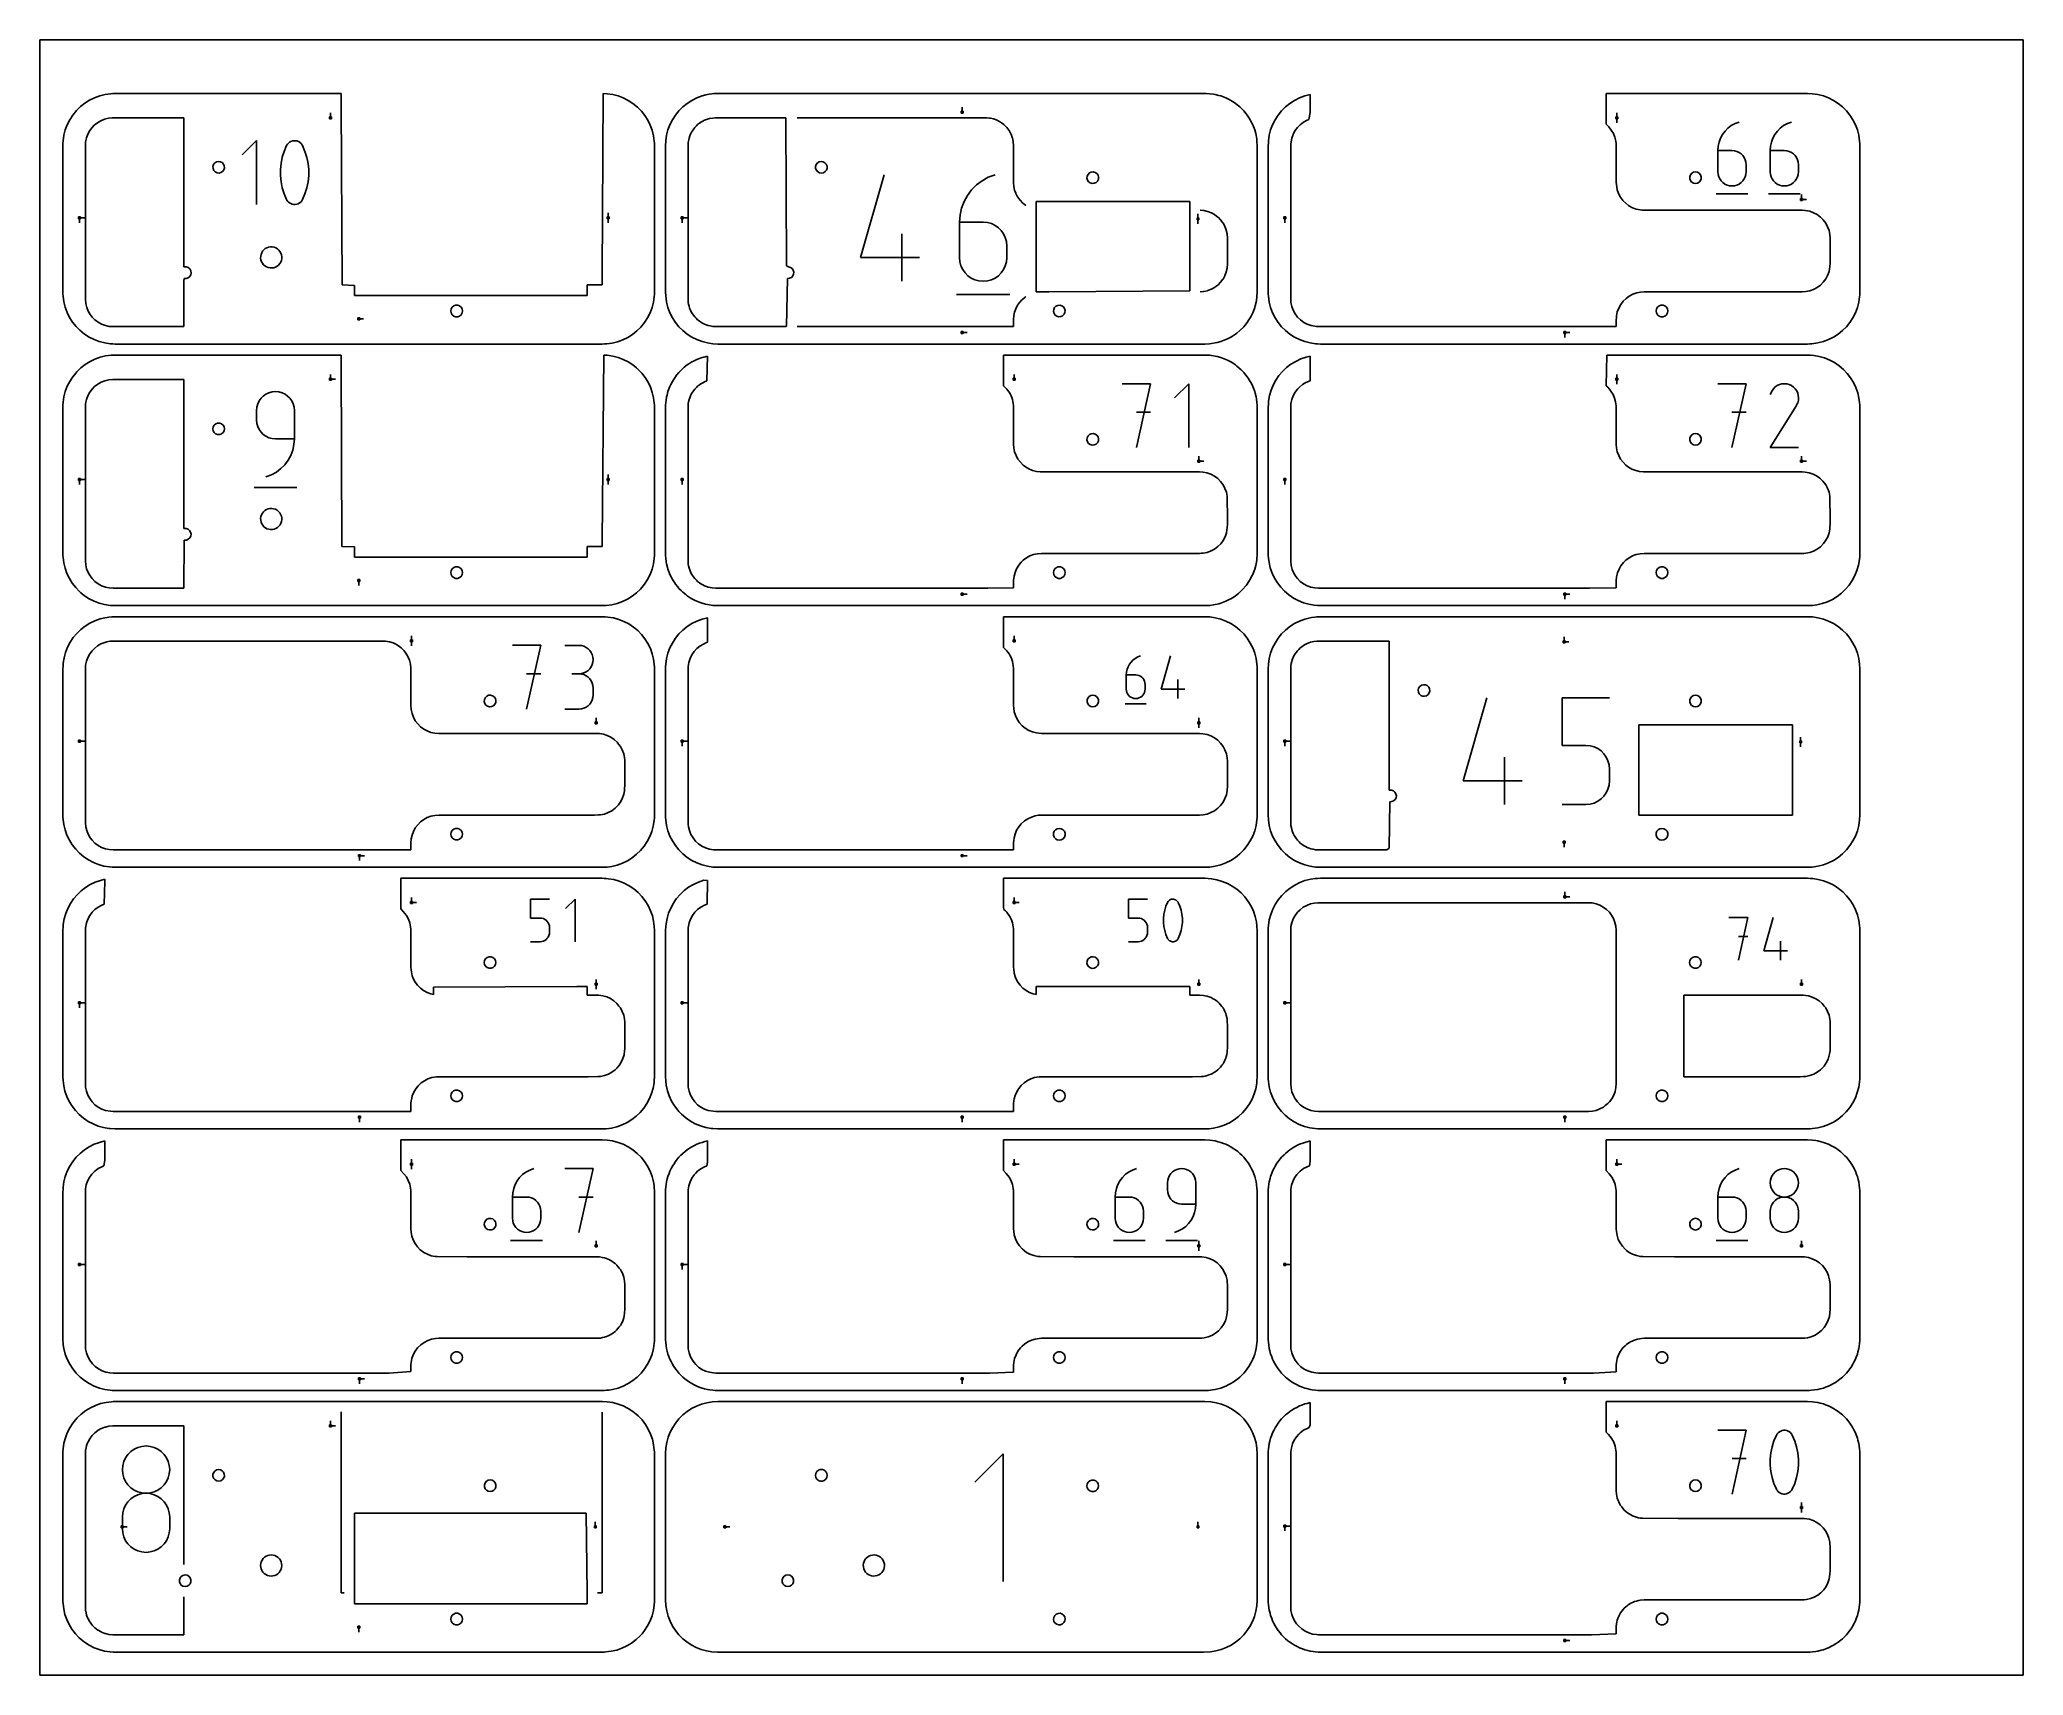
# Model space of a CAD drawing. Extents: x 0 to 570, y 0 to 470.
import ezdxf

# ---------------------------------------------------------------- set-up
doc = ezdxf.new("R2010")
doc.units = 0

msp = doc.modelspace()

# ---------------------------------------------------------------- linework, layer by layer
at = {"layer": 'annotation', "color": 1}
for p, q in [((265.080631, 449.209388), (265.080631, 450.638138)), ((83.571877, 447.580638), (83.571877, 449.009388)), ((217.627169, 447.542397), (229.94467, 447.542467)), ((229.94467, 447.542467), (271.842654, 447.542607)), ((271.842654, 447.542607), (272.135718, 447.522493)), ((272.135718, 447.522493), (272.969703, 447.462676)), ((272.969703, 447.462676), (273.257358, 447.402555)), ((273.257358, 447.402555), (274.074015, 447.224765)), ((274.074015, 447.224765), (274.3511, 447.125885)), ((274.3511, 447.125885), (275.134024, 446.833757)), ((275.134024, 446.833757), (275.394834, 446.697734)), ((275.394834, 446.697734), (276.128536, 446.297118)), ((276.128536, 446.297118), (276.368206, 446.126733)), ((276.368206, 446.126733), (277.037332, 445.625659)), ((277.037332, 445.625659), (277.080396, 445.589424)), ((277.080396, 445.589424), (277.157414, 445.512614)), ((277.157414, 445.512614), (277.889356, 444.78048)), ((277.889356, 444.78048), (278.509771, 443.951644)), ((453.186883, 447.580639), (453.186883, 449.009389)), ((453.186883, 447.580639), (453.186883, 449.009389)), ((453.186883, 449.009389), (453.186883, 447.580639)), ((453.186883, 447.580639), (453.186883, 446.151889)), ((486.089127, 445.290973), (485.124467, 444.563513)), ((487.161004, 445.881077), (486.089127, 445.290973)), ((488.329095, 446.31904), (487.161004, 445.881077)), ((488.329095, 446.31904), (488.329095, 446.31904)), ((501.129746, 445.290973), (500.165087, 444.563513)), ((502.201623, 445.881077), (501.129746, 445.290973)), ((503.369714, 446.31904), (502.201623, 445.881077)), ((503.369714, 446.31904), (503.369714, 446.31904)), ((62.295878, 441.006009), (58.213807, 436.922786)), ((62.295878, 422.644173), (62.295878, 441.006009)), ((70.942042, 439.552047), (70.238176, 437.896831)), ((71.179071, 439.946214), (70.942042, 439.552047)), ((70.942042, 439.552047), (70.942042, 439.552047)), ((71.474471, 440.282115), (71.179071, 439.946214)), ((71.818462, 440.556497), (71.474471, 440.282115)), ((72.201262, 440.766111), (71.818462, 440.556497)), ((72.613092, 440.907707), (72.201262, 440.766111)), ((73.044171, 440.978032), (72.613092, 440.907707)), ((73.484717, 440.973837), (73.044171, 440.978032)), ((73.924951, 440.89187), (73.484717, 440.973837)), ((74.355091, 440.728881), (73.924951, 440.89187)), ((74.519755, 440.642351), (74.355091, 440.728881)), ((74.355091, 440.728881), (74.355091, 440.728881)), ((74.677767, 440.54296), (74.519755, 440.642351)), ((74.828358, 440.431495), (74.677767, 440.54296)), ((74.97076, 440.308743), (74.828358, 440.431495)), ((75.104206, 440.175489), (74.97076, 440.308743)), ((75.227929, 440.032522), (75.104206, 440.175489)), ((75.34116, 439.880626), (75.227929, 440.032522)), ((75.443131, 439.72059), (75.34116, 439.880626)), ((75.533076, 439.553199), (75.443131, 439.72059)), ((76.240354, 437.894571), (75.533076, 439.553199)), ((75.533076, 439.553199), (75.533076, 439.553199)), ((278.509771, 443.951644), (278.57457, 443.864631)), ((278.57457, 443.864631), (279.070527, 442.955879)), ((279.070527, 442.955879), (279.122167, 442.86017)), ((279.122167, 442.86017), (279.484051, 441.890304)), ((279.484051, 441.890304), (279.520983, 441.788018)), ((279.520983, 441.788018), (279.740874, 440.776538)), ((279.740874, 440.776538), (279.762521, 440.670034)), ((279.762521, 440.670034), (279.836306, 439.637535)), ((279.836306, 439.637535), (279.839556, 439.589979)), ((279.839556, 439.589979), (279.842446, 439.542536)), ((279.842446, 439.542536), (279.842348, 439.281591)), ((279.842348, 439.281591), (279.842586, 428.985825)), ((482.294547, 439.383345), (482.204261, 438.142231)), ((482.55807, 440.575813), (482.294547, 439.383345)), ((482.983827, 441.704848), (482.55807, 440.575813)), ((483.560814, 442.755666), (482.983827, 441.704848)), ((484.278029, 443.713482), (483.560814, 442.755666)), ((485.124467, 444.563513), (484.278029, 443.713482)), ((497.335166, 439.383345), (497.24488, 438.142231)), ((497.598689, 440.575813), (497.335166, 439.383345)), ((498.024446, 441.704848), (497.598689, 440.575813)), ((498.601434, 442.755666), (498.024446, 441.704848)), ((499.318648, 443.713482), (498.601434, 442.755666)), ((500.165087, 444.563513), (499.318648, 443.713482)), ((69.358344, 434.455972), (69.182377, 432.697491)), ((69.710277, 436.193613), (69.358344, 434.455972)), ((70.238176, 437.896831), (69.710277, 436.193613)), ((76.770812, 436.188793), (76.240354, 437.894571)), ((77.124451, 434.449447), (76.770812, 436.188793)), ((77.30127, 432.690113), (77.124451, 434.449447)), ((482.204261, 438.142231), (482.204261, 432.039275)), ((486.281726, 438.142231), (482.204261, 438.142231)), ((487.015068, 438.076787), (486.281726, 438.142231)), ((487.705117, 437.888042), (487.015068, 438.076787)), ((488.340397, 437.587378), (487.705117, 437.888042)), ((488.909429, 437.186179), (488.340397, 437.587378)), ((489.400738, 436.695826), (488.909429, 437.186179)), ((489.802846, 436.127701), (489.400738, 436.695826)), ((490.104275, 435.493188), (489.802846, 436.127701)), ((490.29355, 434.803668), (490.104275, 435.493188)), ((490.359191, 434.070523), (490.29355, 434.803668)), ((490.359191, 432.039275), (490.359191, 434.070523)), ((490.359191, 434.070523), (490.359191, 434.070523)), ((497.24488, 438.142231), (497.24488, 432.039275)), ((501.322345, 438.142231), (497.24488, 438.142231)), ((502.055687, 438.076787), (501.322345, 438.142231)), ((502.745737, 437.888042), (502.055687, 438.076787)), ((503.381016, 437.587378), (502.745737, 437.888042)), ((503.950049, 437.186179), (503.381016, 437.587378)), ((504.441358, 436.695826), (503.950049, 437.186179)), ((504.843465, 436.127701), (504.441358, 436.695826)), ((505.144895, 435.493188), (504.843465, 436.127701)), ((505.334169, 434.803668), (505.144895, 435.493188)), ((505.399811, 434.070523), (505.334169, 434.803668)), ((505.399811, 432.039275), (505.399811, 434.070523)), ((505.399811, 434.070523), (505.399811, 434.070523)), ((69.182377, 432.697491), (69.182377, 430.93175)), ((69.182377, 430.93175), (69.358344, 429.172331)), ((69.358344, 429.172331), (69.710277, 427.432814)), ((76.770812, 427.427995), (77.124451, 429.165806)), ((77.124451, 429.165806), (77.30127, 430.924372)), ((77.30127, 430.924372), (77.30127, 432.690113)), ((235.839112, 407.387919), (242.625292, 431.187527)), ((269.174589, 428.261648), (267.763858, 426.84493)), ((270.782354, 429.474081), (269.174589, 428.261648)), ((272.568816, 430.457587), (270.782354, 429.474081)), ((274.515635, 431.187527), (272.568816, 430.457587)), ((274.515635, 431.187527), (274.515635, 431.187527)), ((279.842586, 428.985825), (279.845796, 428.935321)), ((279.845796, 428.935321), (279.848966, 428.884917)), ((279.848966, 428.884917), (279.918132, 427.889458)), ((279.918132, 427.889458), (279.941195, 427.776283)), ((279.941195, 427.776283), (280.147096, 426.799796)), ((482.204261, 432.039275), (482.204261, 432.039275)), ((482.204261, 432.039275), (482.270092, 431.305775)), ((482.270092, 431.305775), (482.45984, 430.615303)), ((482.45984, 430.615303), (482.761886, 429.97941)), ((482.761886, 429.97941), (483.164609, 429.409651)), ((483.164609, 429.409651), (483.656392, 428.917578)), ((483.656392, 428.917578), (484.225614, 428.514744)), ((484.225614, 428.514744), (484.860657, 428.212701)), ((484.860657, 428.212701), (485.549901, 428.023004)), ((485.549901, 428.023004), (486.281726, 427.957204)), ((486.281726, 427.957204), (487.015068, 428.023004)), ((486.281726, 427.957204), (486.281726, 427.957204)), ((487.015068, 428.023004), (487.705117, 428.212701)), ((487.705117, 428.212701), (488.340397, 428.514744)), ((488.340397, 428.514744), (488.909429, 428.917578)), ((488.909429, 428.917578), (489.400738, 429.409651)), ((489.400738, 429.409651), (489.802846, 429.97941)), ((489.802846, 429.97941), (490.104275, 430.615303)), ((490.104275, 430.615303), (490.29355, 431.305775)), ((490.29355, 431.305775), (490.359191, 432.039275)), ((497.24488, 432.039275), (497.24488, 432.039275)), ((497.24488, 432.039275), (497.310712, 431.305775)), ((497.310712, 431.305775), (497.50046, 430.615303)), ((497.50046, 430.615303), (497.802505, 429.97941)), ((497.802505, 429.97941), (498.205229, 429.409651)), ((498.205229, 429.409651), (498.697011, 428.917578)), ((498.697011, 428.917578), (499.266234, 428.514744)), ((499.266234, 428.514744), (499.901276, 428.212701)), ((499.901276, 428.212701), (500.59052, 428.023004)), ((500.59052, 428.023004), (501.322345, 427.957204)), ((501.322345, 427.957204), (502.055687, 428.023004)), ((501.322345, 427.957204), (501.322345, 427.957204)), ((502.055687, 428.023004), (502.745737, 428.212701)), ((502.745737, 428.212701), (503.381016, 428.514744)), ((503.381016, 428.514744), (503.950049, 428.917578)), ((503.950049, 428.917578), (504.441358, 429.409651)), ((504.441358, 429.409651), (504.843465, 429.97941)), ((504.843465, 429.97941), (505.144895, 430.615303)), ((505.144895, 430.615303), (505.334169, 431.305775)), ((505.334169, 431.305775), (505.399811, 432.039275)), ((69.710277, 427.432814), (70.238176, 425.726781)), ((70.238176, 425.726781), (70.942042, 424.067812)), ((70.942042, 424.067812), (70.942042, 424.067812)), ((70.942042, 424.067812), (71.03166, 423.900754)), ((71.03166, 423.900754), (71.132878, 423.741515)), ((71.132878, 423.741515), (71.24527, 423.590579)), ((71.24527, 423.590579), (71.36841, 423.448427)), ((71.36841, 423.448427), (71.50187, 423.315545)), ((71.50187, 423.315545), (71.645225, 423.192415)), ((71.645225, 423.192415), (71.798048, 423.079521)), ((71.798048, 423.079521), (71.959912, 422.977345)), ((71.959912, 422.977345), (72.130391, 422.886372)), ((72.130391, 422.886372), (72.130391, 422.886372)), ((72.130391, 422.886372), (72.557143, 422.726841)), ((72.557143, 422.726841), (72.994813, 422.647583)), ((72.994813, 422.647583), (73.433506, 422.645367)), ((73.433506, 422.645367), (73.863329, 422.71696)), ((73.863329, 422.71696), (74.274386, 422.859132)), ((74.274386, 422.859132), (74.656784, 423.06865)), ((74.656784, 423.06865), (75.000628, 423.342282)), ((75.000628, 423.342282), (75.296024, 423.676797)), ((75.296024, 423.676797), (75.533076, 424.068963)), ((75.533076, 424.068963), (76.240354, 425.72452)), ((75.533076, 424.068963), (75.533076, 424.068963)), ((76.240354, 425.72452), (76.770812, 427.427995)), ((265.606855, 423.497206), (264.89726, 421.615481)), ((266.5685, 425.248569), (265.606855, 423.497206)), ((267.763858, 426.84493), (266.5685, 425.248569)), ((280.147096, 426.799796), (280.485627, 425.861177)), ((280.485627, 425.861177), (280.524826, 425.75281)), ((280.524826, 425.75281), (280.989894, 424.869908)), ((280.989894, 424.869908), (281.044635, 424.768165)), ((281.044635, 424.768165), (281.627336, 423.958067)), ((281.627336, 423.958067), (281.696144, 423.865251)), ((281.696144, 423.865251), (282.384874, 423.143474)), ((282.384874, 423.143474), (282.466511, 423.06166)), ((282.466511, 423.06166), (283.24841, 422.441929)), ((283.24841, 422.441929), (283.341099, 422.372913)), ((283.341099, 422.372913), (283.366926, 422.357721)), ((481.69357, 425.661974), (490.874488, 425.661974)), ((496.734189, 425.661974), (505.915108, 425.661974)), ((506.255636, 424.08145), (506.255636, 425.5102)), ((506.255636, 424.08145), (506.255636, 425.5102)), ((506.255636, 425.5102), (506.255636, 424.08145)), ((506.255636, 424.08145), (507.684386, 424.08145)), ((11.455633, 418.780637), (12.884383, 418.780637)), ((11.455633, 418.780637), (12.884383, 418.780637)), ((12.884383, 418.780637), (11.455633, 418.780637)), ((11.455633, 418.780637), (11.455633, 417.351887)), ((163.33438, 418.780637), (163.33438, 420.209387)), ((163.33438, 418.780637), (163.33438, 420.209387)), ((163.33438, 420.209387), (163.33438, 418.780637)), ((163.33438, 418.780637), (163.33438, 417.351887)), ((184.630637, 418.780637), (186.059387, 418.780637)), ((184.630637, 418.780637), (186.059387, 418.780637)), ((186.059387, 418.780637), (184.630637, 418.780637)), ((184.630637, 418.780637), (184.630637, 417.351887)), ((264.458054, 419.628036), (264.307577, 417.559512)), ((264.307577, 417.559512), (264.307577, 407.387919)), ((271.103353, 417.559512), (264.307577, 417.559512)), ((264.89726, 421.615481), (264.458054, 419.628036)), ((272.32559, 417.450438), (271.103353, 417.559512)), ((273.475672, 417.135862), (272.32559, 417.450438)), ((274.534471, 416.634757), (273.475672, 417.135862)), ((275.482859, 415.966091), (274.534471, 416.634757)), ((332.842507, 418.542512), (332.842507, 419.971262)), ((332.842507, 418.542512), (332.842507, 419.971262)), ((332.842507, 419.971262), (332.842507, 418.542512)), ((332.842507, 418.542512), (332.842507, 417.113762)), ((333.46542, 420.974606), (334.426548, 420.90587)), ((334.426548, 420.90587), (334.519065, 420.886824)), ((334.519065, 420.886824), (335.54428, 420.663788)), ((335.54428, 420.663788), (335.633035, 420.631569)), ((335.633035, 420.631569), (336.616002, 420.265236)), ((336.616002, 420.265236), (336.699481, 420.220259)), ((336.699481, 420.220259), (337.619906, 419.717451)), ((337.619906, 419.717451), (337.695881, 419.661212)), ((337.695881, 419.661212), (338.535614, 419.032478)), ((338.535614, 419.032478), (338.602677, 418.965661)), ((338.602677, 418.965661), (339.344136, 418.224029)), ((339.344136, 418.224029), (339.972935, 417.384089)), ((339.972935, 417.384089), (340.029187, 417.308192)), ((340.029187, 417.308192), (340.532059, 416.38747)), ((340.532059, 416.38747), (340.576717, 416.304215)), ((340.576717, 416.304215), (340.943256, 415.32148)), ((357.805641, 418.780637), (357.805641, 417.351887)), ((247.737957, 400.584466), (247.737957, 414.176018)), ((276.301707, 415.148836), (275.482859, 415.966091)), ((276.971886, 414.201962), (276.301707, 415.148836)), ((277.474268, 413.144439), (276.971886, 414.201962)), ((277.789726, 411.995239), (277.474268, 413.144439)), ((277.899129, 410.773332), (277.789726, 411.995239)), ((277.899129, 407.387919), (277.899129, 410.773332)), ((277.899129, 410.773332), (277.899129, 410.773332)), ((340.943256, 415.32148), (340.975413, 415.232584)), ((340.975413, 415.232584), (341.198663, 414.207501)), ((341.198663, 414.207501), (341.217242, 414.11469)), ((341.217242, 414.11469), (341.292301, 413.068553)), ((341.292301, 413.068553), (341.294797, 413.027087)), ((341.294797, 413.027087), (341.297574, 412.985799)), ((341.29756, 412.846149), (341.297381, 405.553685)), ((341.297574, 412.985799), (341.29756, 412.846149)), ((252.83143, 407.387919), (235.839112, 407.387919)), ((264.307577, 407.387919), (264.307577, 407.387919)), ((264.307577, 407.387919), (264.417297, 406.165419)), ((264.417297, 406.165419), (264.733543, 405.014631)), ((264.733543, 405.014631), (265.236953, 403.954811)), ((276.971886, 403.954811), (277.474268, 405.014631)), ((277.474268, 405.014631), (277.789726, 406.165419)), ((277.789726, 406.165419), (277.899129, 407.387919)), ((341.292222, 405.461763), (341.217373, 404.41344)), ((341.294854, 405.502336), (341.292222, 405.461763)), ((341.297489, 405.542427), (341.294854, 405.502336)), ((341.297381, 405.553685), (341.297489, 405.542427)), ((265.236953, 403.954811), (265.908159, 403.005212)), ((265.908159, 403.005212), (266.727796, 402.18509)), ((266.727796, 402.18509), (267.6765, 401.513699)), ((267.6765, 401.513699), (268.734904, 401.010295)), ((268.734904, 401.010295), (269.883644, 400.694133)), ((269.883644, 400.694133), (271.103353, 400.584466)), ((271.103353, 400.584466), (272.32559, 400.694133)), ((271.103353, 400.584466), (271.103353, 400.584466)), ((272.32559, 400.694133), (273.475672, 401.010295)), ((273.475672, 401.010295), (274.534471, 401.513699)), ((274.534471, 401.513699), (275.482859, 402.18509)), ((275.482859, 402.18509), (276.301707, 403.005212)), ((276.301707, 403.005212), (276.971886, 403.954811)), ((338.5355, 399.495756), (337.694159, 398.865725)), ((338.600865, 399.561129), (338.5355, 399.495756)), ((339.344261, 400.304342), (338.600865, 399.561129)), ((339.974108, 401.145875), (339.344261, 400.304342)), ((340.029344, 401.220112), (339.974108, 401.145875)), ((340.533093, 402.142806), (340.029344, 401.220112)), ((340.576697, 402.224018), (340.533093, 402.142806)), ((340.943937, 403.20901), (340.576697, 402.224018)), ((340.975334, 403.295653), (340.943937, 403.20901)), ((341.198875, 404.322971), (340.975334, 403.295653)), ((341.217373, 404.41344), (341.198875, 404.322971)), ((263.456426, 396.759084), (278.757957, 396.759084)), ((280.949307, 393.591943), (280.501471, 392.721972)), ((281.004214, 393.693842), (280.949307, 393.591943)), ((281.565521, 394.495207), (281.004214, 393.693842)), ((281.63439, 394.587866), (281.565521, 394.495207)), ((282.299445, 395.305783), (281.63439, 394.587866)), ((282.380979, 395.387152), (282.299445, 395.305783)), ((283.136995, 396.008364), (282.380979, 395.387152)), ((283.229461, 396.077196), (283.136995, 396.008364)), ((283.366925, 396.16188), (283.229461, 396.077196)), ((334.426695, 397.622819), (333.46542, 397.553808)), ((334.517034, 397.641135), (334.426695, 397.622819)), ((335.544253, 397.86465), (334.517034, 397.641135)), ((335.631094, 397.895868), (335.544253, 397.86465)), ((336.616092, 398.263453), (335.631094, 397.895868)), ((336.697518, 398.306881), (336.616092, 398.263453)), ((337.619953, 398.810777), (336.697518, 398.306881)), ((337.694159, 398.865725), (337.619953, 398.810777)), ((91.667502, 389.742512), (93.096252, 389.742511)), ((279.845757, 389.593034), (279.842462, 389.542594)), ((279.842462, 389.542594), (279.842504, 389.492948)), ((279.842504, 389.492948), (279.842487, 387.542448)), ((279.848866, 389.643474), (279.845757, 389.593034)), ((279.915375, 390.619534), (279.848866, 389.643474)), ((279.938327, 390.732696), (279.915375, 390.619534)), ((280.136441, 391.690942), (279.938327, 390.732696)), ((280.462334, 392.61341), (280.136441, 391.690942)), ((280.501471, 392.721972), (280.462334, 392.61341)), ((279.645007, 387.542407), (217.627169, 387.542552)), ((265.080631, 385.875637), (266.509381, 385.875637)), ((279.842487, 387.542448), (279.645007, 387.542407)), ((438.255634, 385.875637), (439.684384, 385.875637)), ((438.255634, 385.875637), (439.684384, 385.875637)), ((439.684384, 385.875637), (438.255634, 385.875637)), ((438.255634, 385.875637), (438.255634, 384.446887)), ((83.571877, 372.405636), (83.571877, 373.834386)), ((83.571877, 372.405636), (83.571877, 373.834386)), ((83.571877, 373.834386), (83.571877, 372.405636)), ((83.571877, 372.405636), (85.000627, 372.405636)), ((280.011879, 372.405636), (280.011879, 373.834386)), ((319.225223, 371.144038), (311.059929, 371.144038)), ((315.143152, 352.782202), (319.225223, 371.144038)), ((330.194135, 371.144038), (326.112064, 367.060815)), ((330.194135, 352.782202), (330.194135, 371.144038)), ((453.186883, 372.405636), (453.186883, 373.834386)), ((453.186883, 372.405636), (453.186883, 373.834386)), ((453.186883, 373.834386), (453.186883, 372.405636)), ((453.186883, 372.405636), (453.186883, 370.976886)), ((490.362411, 371.144038), (482.197117, 371.144038)), ((486.28034, 352.782202), (490.362411, 371.144038)), ((499.31095, 370.607204), (498.731756, 370.207807)), ((499.944023, 370.898986), (499.31095, 370.607204)), ((500.61547, 371.079124), (499.944023, 370.898986)), ((501.309786, 371.14359), (500.61547, 371.079124)), ((502.011465, 371.088358), (501.309786, 371.14359)), ((502.705004, 370.909398), (502.011465, 371.088358)), ((503.374896, 370.602683), (502.705004, 370.909398)), ((503.974043, 370.177231), (503.374896, 370.602683)), ((503.374896, 370.602683), (503.374896, 370.602683)), ((62.658407, 365.345839), (62.405409, 364.425068)), ((63.061134, 366.1939), (62.658407, 365.345839)), ((63.598099, 366.953821), (63.061134, 366.1939)), ((64.253809, 367.610174), (63.598099, 366.953821)), ((65.012772, 368.147528), (64.253809, 367.610174)), ((65.859496, 368.550456), (65.012772, 368.147528)), ((66.778487, 368.803527), (65.859496, 368.550456)), ((67.754255, 368.891313), (66.778487, 368.803527)), ((68.732044, 368.803527), (67.754255, 368.891313)), ((67.754255, 368.891313), (67.754255, 368.891313)), ((69.65211, 368.550456), (68.732044, 368.803527)), ((70.499149, 368.147528), (69.65211, 368.550456)), ((71.257859, 367.610174), (70.499149, 368.147528)), ((71.912937, 366.953821), (71.257859, 367.610174)), ((72.449081, 366.1939), (71.912937, 366.953821)), ((72.850987, 365.345839), (72.449081, 366.1939)), ((73.103353, 364.425068), (72.850987, 365.345839)), ((497.250062, 352.782052), (504.785485, 364.913116)), ((497.797025, 369.102277), (497.261577, 368.075138)), ((498.221946, 369.704822), (497.797025, 369.102277)), ((498.731756, 370.207807), (498.221946, 369.704822)), ((504.474995, 369.666691), (503.974043, 370.177231)), ((504.873298, 369.086711), (504.474995, 369.666691)), ((504.785485, 364.913116), (504.794493, 364.924263)), ((504.785485, 364.913116), (504.785485, 364.913116)), ((504.794493, 364.924263), (504.803132, 364.935505)), ((504.803132, 364.935505), (504.811458, 364.946936)), ((504.811458, 364.946936), (504.819528, 364.958652)), ((504.819528, 364.958652), (504.827399, 364.970747)), ((504.827399, 364.970747), (504.835128, 364.983315)), ((504.835128, 364.983315), (504.842771, 364.996453)), ((504.842771, 364.996453), (504.850386, 365.010253)), ((504.850386, 365.010253), (504.85803, 365.024812)), ((504.85803, 365.024812), (505.169166, 365.692847)), ((504.85803, 365.024812), (504.85803, 365.024812)), ((505.164496, 368.452937), (504.873298, 369.086711)), ((505.344137, 367.781016), (505.164496, 368.452937)), ((505.169166, 365.692847), (505.350926, 366.385324)), ((505.407765, 367.086596), (505.344137, 367.781016)), ((505.350926, 366.385324), (505.407765, 367.086596)), ((62.405409, 364.425068), (62.317634, 363.447016)), ((62.317634, 363.447016), (62.317634, 360.724867)), ((62.317634, 360.724867), (62.317634, 360.724867)), ((62.317634, 360.724867), (62.405409, 359.746867)), ((62.405409, 359.746867), (62.658407, 358.826237)), ((73.190875, 363.447016), (73.103353, 364.425068)), ((73.190875, 355.282105), (73.190875, 363.447016)), ((73.190875, 363.447016), (73.190875, 363.447016)), ((319.225223, 362.967229), (315.143152, 362.967229)), ((490.362411, 362.967229), (486.28034, 362.967229)), ((62.658407, 358.826237), (63.061134, 357.978381)), ((63.061134, 357.978381), (63.598099, 357.218702)), ((63.598099, 357.218702), (64.253809, 356.562604)), ((64.253809, 356.562604), (65.012772, 356.025492)), ((65.012772, 356.025492), (65.859496, 355.622768)), ((65.859496, 355.622768), (66.778487, 355.369838)), ((66.778487, 355.369838), (67.754255, 355.282105)), ((67.754255, 355.282105), (73.190875, 355.282105)), ((72.71923, 352.044815), (73.070506, 353.63142)), ((73.070506, 353.63142), (73.190875, 355.282105)), ((69.299996, 346.738252), (70.427431, 347.869008)), ((70.427431, 347.869008), (71.382946, 349.143656)), ((71.382946, 349.143656), (72.151795, 350.542242)), ((72.151795, 350.542242), (72.71923, 352.044815)), ((333.080632, 348.906448), (333.080632, 350.335198)), ((333.080632, 348.906448), (333.080632, 350.335198)), ((333.080632, 350.335198), (333.080632, 348.906448)), ((333.080632, 348.906448), (334.509382, 348.906448)), ((505.404993, 352.782052), (497.250062, 352.782052)), ((506.255636, 348.906448), (506.255636, 350.335198)), ((506.255636, 348.906448), (506.255636, 350.335198)), ((506.255636, 350.335198), (506.255636, 348.906448)), ((506.255636, 348.906448), (507.684386, 348.906448)), ((11.455633, 343.605635), (12.884383, 343.605635)), ((11.455633, 343.605635), (12.884383, 343.605635)), ((12.884383, 343.605635), (11.455633, 343.605635)), ((11.455633, 343.605635), (11.455633, 342.176885)), ((65.033641, 344.408864), (66.588354, 344.988227)), ((65.033641, 344.408864), (65.033641, 344.408864)), ((66.588354, 344.988227), (68.015388, 345.77134)), ((68.015388, 345.77134), (69.299996, 346.738252)), ((163.33438, 343.605635), (163.33438, 345.034385)), ((163.33438, 343.605635), (163.33438, 345.034385)), ((163.33438, 345.034385), (163.33438, 343.605635)), ((163.33438, 343.605635), (163.33438, 342.176885)), ((184.630637, 343.605635), (184.630637, 342.176885)), ((357.805641, 343.605635), (357.80564, 342.176885)), ((61.638249, 341.348558), (73.879473, 341.348558)), ((91.667502, 314.567509), (91.667502, 313.138759)), ((265.080631, 310.700634), (266.509381, 310.700634)), ((438.255634, 310.700635), (439.684384, 310.700635)), ((438.255634, 310.700635), (439.684384, 310.700635)), ((439.684384, 310.700635), (438.255634, 310.700635)), ((438.255634, 310.700635), (438.255634, 309.271885)), ((106.836875, 297.230634), (106.836875, 298.659384)), ((106.836875, 297.230634), (106.836875, 298.659384)), ((106.836875, 298.659384), (106.836875, 297.230634)), ((106.836875, 297.230634), (106.836875, 295.801884)), ((280.011879, 297.230634), (280.011879, 298.659384)), ((438.01751, 296.992509), (438.01751, 298.421259)), ((438.01751, 296.992509), (438.01751, 298.421259)), ((438.01751, 298.421259), (438.01751, 296.992509)), ((438.01751, 296.992509), (439.44626, 296.992509)), ((144.01379, 295.969036), (135.848496, 295.969036)), ((139.931719, 277.607199), (144.01379, 295.969036)), ((154.97752, 295.947733), (150.900054, 295.947733)), ((155.710862, 295.88191), (154.97752, 295.947733)), ((156.400911, 295.692217), (155.710862, 295.88191)), ((157.03619, 295.390321), (156.400911, 295.692217)), ((157.605223, 294.98789), (157.03619, 295.390321)), ((158.096532, 294.496589), (157.605223, 294.98789)), ((158.498639, 293.928086), (158.096532, 294.496589)), ((158.800069, 293.294046), (158.498639, 293.928086)), ((158.989343, 292.606137), (158.800069, 293.294046)), ((158.800069, 290.451907), (158.989343, 291.142486)), ((159.054985, 291.876025), (158.989343, 292.606137)), ((158.989343, 291.142486), (159.054985, 291.876025)), ((159.054985, 291.876025), (159.054985, 291.876025)), ((313.598309, 291.171691), (313.120165, 290.533147)), ((314.162601, 291.738378), (313.598309, 291.171691)), ((314.805707, 292.223351), (314.162601, 291.738378)), ((315.520292, 292.616754), (314.805707, 292.223351)), ((316.299019, 292.90873), (315.520292, 292.616754)), ((316.299019, 292.90873), (316.299019, 292.90873)), ((322.242876, 283.388886), (324.957348, 292.90873)), ((144.01379, 287.792227), (139.931719, 287.792227)), ((154.97752, 287.792802), (152.935908, 287.792802)), ((152.935908, 287.792802), (154.97752, 287.792802)), ((154.97752, 287.792802), (155.710862, 287.858642)), ((155.710862, 287.726979), (154.97752, 287.792802)), ((154.97752, 287.792802), (154.97752, 287.792802)), ((155.710862, 287.858642), (156.400911, 288.048445)), ((156.400911, 287.537286), (155.710862, 287.726979)), ((156.400911, 288.048445), (157.03619, 288.350641)), ((157.03619, 287.235391), (156.400911, 287.537286)), ((157.03619, 288.350641), (157.605223, 288.753657)), ((157.605223, 286.832959), (157.03619, 287.235391)), ((157.605223, 288.753657), (158.096532, 289.245921)), ((158.096532, 286.341658), (157.605223, 286.832959)), ((158.096532, 289.245921), (158.498639, 289.815862)), ((158.498639, 285.773155), (158.096532, 286.341658)), ((158.498639, 289.815862), (158.800069, 290.451907)), ((158.800069, 285.139115), (158.498639, 285.773155)), ((158.989343, 284.451206), (158.800069, 285.139115)), ((312.275987, 288.284933), (312.215796, 287.457524)), ((312.215796, 287.457524), (312.215796, 283.388886)), ((314.934107, 287.457524), (312.215796, 287.457524)), ((312.451669, 289.079911), (312.275987, 288.284933)), ((312.735507, 289.832601), (312.451669, 289.079911)), ((313.120165, 290.533147), (312.735507, 289.832601)), ((315.423001, 287.413894), (314.934107, 287.457524)), ((315.883034, 287.288064), (315.423001, 287.413894)), ((316.306554, 287.087622), (315.883034, 287.288064)), ((316.685909, 286.820155), (316.306554, 287.087622)), ((317.013448, 286.493253), (316.685909, 286.820155)), ((317.28152, 286.114504), (317.013448, 286.493253)), ((317.482473, 285.691495), (317.28152, 286.114504)), ((317.608656, 285.231815), (317.482473, 285.691495)), ((317.652417, 284.743052), (317.608656, 285.231815)), ((327.002414, 280.667506), (327.002414, 286.104126)), ((158.096532, 279.058445), (158.498639, 279.626911)), ((158.498639, 279.626911), (158.800069, 280.260998)), ((158.800069, 280.260998), (158.989343, 280.949068)), ((159.054985, 283.721095), (158.989343, 284.451206)), ((158.989343, 280.949068), (159.054985, 281.679483)), ((159.054985, 281.679483), (159.054985, 283.721095)), ((159.054985, 283.721095), (159.054985, 283.721095)), ((312.215796, 283.388886), (312.215796, 283.388886)), ((312.215796, 283.388886), (312.259684, 282.899887)), ((312.259684, 282.899887), (312.386183, 282.439571)), ((312.386183, 282.439571), (312.587546, 282.015643)), ((312.587546, 282.015643), (312.856029, 281.635804)), ((312.856029, 281.635804), (313.183884, 281.307755)), ((313.183884, 281.307755), (313.563365, 281.039199)), ((313.563365, 281.039199), (313.986727, 280.837837)), ((313.986727, 280.837837), (314.446223, 280.711372)), ((314.446223, 280.711372), (314.934107, 280.667506)), ((314.934107, 280.667506), (315.423001, 280.711372)), ((314.934107, 280.667506), (314.934107, 280.667506)), ((315.423001, 280.711372), (315.883034, 280.837837)), ((315.883034, 280.837837), (316.306554, 281.039199)), ((316.306554, 281.039199), (316.685909, 281.307755)), ((316.685909, 281.307755), (317.013448, 281.635804)), ((317.013448, 281.635804), (317.28152, 282.015643)), ((317.28152, 282.015643), (317.482473, 282.439571)), ((317.482473, 282.439571), (317.608656, 282.899887)), ((317.608656, 282.899887), (317.652417, 283.388886)), ((317.652417, 283.388886), (317.652417, 284.743052)), ((317.652417, 284.743052), (317.652417, 284.743052)), ((329.039803, 283.388886), (322.242876, 283.388886)), ((409.014116, 257.037914), (415.800296, 280.837523)), ((437.482581, 267.209507), (437.482581, 280.837523)), ((437.482581, 280.837523), (451.074133, 280.837523)), ((150.900054, 277.607775), (154.97752, 277.607775)), ((154.97752, 277.607775), (155.710862, 277.673561)), ((154.97752, 277.607775), (154.97752, 277.607775)), ((155.710862, 277.673561), (156.400911, 277.863159)), ((156.400911, 277.863159), (157.03619, 278.164931)), ((157.03619, 278.164931), (157.605223, 278.567239)), ((157.605223, 278.567239), (158.096532, 279.058445)), ((159.905627, 273.731446), (159.905627, 275.160195)), ((311.875336, 279.137353), (317.995948, 279.137353)), ((333.080632, 273.731446), (333.080632, 275.160196)), ((333.080632, 273.731446), (333.080632, 275.160196)), ((333.080632, 275.160196), (333.080632, 273.731446)), ((333.080632, 273.731446), (333.080632, 272.302696)), ((11.455633, 268.430633), (12.884383, 268.430633)), ((184.630637, 268.430633), (186.059387, 268.430633)), ((184.630637, 268.430633), (186.059387, 268.430633)), ((186.059387, 268.430633), (184.630637, 268.430633)), ((184.630637, 268.430633), (184.630637, 267.001883)), ((357.805641, 268.430633), (359.234391, 268.430633)), ((357.805641, 268.430633), (359.234391, 268.430633)), ((359.234391, 268.430633), (357.805641, 268.430633)), ((357.805641, 268.430633), (357.805641, 267.001883)), ((506.017511, 268.192508), (506.017511, 269.621258)), ((506.017511, 268.192508), (506.017511, 269.621258)), ((506.017511, 269.621258), (506.017511, 268.192508)), ((506.017511, 268.192508), (506.017511, 266.763758)), ((420.91296, 250.234462), (420.91296, 263.826013)), ((444.278357, 267.209507), (437.482581, 267.209507)), ((445.498572, 267.100433), (444.278357, 267.209507)), ((446.64758, 266.785858), (445.498572, 267.100433)), ((447.706063, 266.284752), (446.64758, 266.785858)), ((448.654703, 265.616087), (447.706063, 266.284752)), ((449.474183, 264.798831), (448.654703, 265.616087)), ((450.145184, 263.851957), (449.474183, 264.798831)), ((450.648388, 262.794435), (450.145184, 263.851957)), ((450.964477, 261.645235), (450.648388, 262.794435)), ((426.006434, 257.037914), (409.014116, 257.037914)), ((450.964414, 255.815414), (451.074133, 257.037914)), ((451.074133, 260.423327), (450.964477, 261.645235)), ((451.074133, 257.037914), (451.074133, 260.423327)), ((451.074133, 260.423327), (451.074133, 260.423327)), ((446.646806, 250.660291), (447.70521, 251.163695)), ((447.70521, 251.163695), (448.653914, 251.835085)), ((448.653914, 251.835085), (449.473551, 252.655207)), ((449.473551, 252.655207), (450.144757, 253.604806)), ((450.144757, 253.604806), (450.648167, 254.664627)), ((450.648167, 254.664627), (450.964414, 255.815414)), ((437.482581, 250.234462), (444.278357, 250.234462)), ((444.278357, 250.234462), (445.498066, 250.344128)), ((444.278357, 250.234462), (444.278357, 250.234462)), ((445.498066, 250.344128), (446.646806, 250.660291)), ((91.905627, 235.525633), (93.334377, 235.525632)), ((91.905627, 235.525633), (93.334377, 235.525632)), ((93.334377, 235.525632), (91.905627, 235.525633)), ((91.905627, 235.525633), (91.905627, 234.096883)), ((265.080631, 235.525633), (266.509381, 235.525632)), ((438.01751, 239.392507), (438.017509, 237.963757)), ((106.836875, 222.055632), (106.836875, 223.484382)), ((106.836875, 222.055632), (106.836875, 223.484382)), ((106.836875, 223.484382), (106.836875, 222.055632)), ((141.078566, 217.595553), (141.078566, 223.046759)), ((141.078566, 223.046759), (146.515186, 223.046759)), ((153.82741, 223.046759), (151.106029, 220.32461)), ((153.82741, 210.805535), (153.82741, 223.046759)), ((280.011879, 222.055632), (280.011879, 223.484382)), ((280.011879, 222.055632), (280.011879, 223.484382)), ((280.011879, 223.484382), (280.011879, 222.055632)), ((312.907962, 217.595553), (312.907962, 223.046759)), ((312.907962, 223.046759), (318.344583, 223.046759)), ((324.267095, 222.340229), (324.109075, 222.077451)), ((324.464028, 222.564163), (324.267095, 222.340229)), ((324.693356, 222.747084), (324.464028, 222.564163)), ((324.948556, 222.886827), (324.693356, 222.747084)), ((325.223109, 222.981224), (324.948556, 222.886827)), ((325.510495, 223.028107), (325.223109, 222.981224)), ((325.804192, 223.025311), (325.510495, 223.028107)), ((326.097681, 222.970666), (325.804192, 223.025311)), ((326.384442, 222.862007), (326.097681, 222.970666)), ((326.494218, 222.80432), (326.384442, 222.862007)), ((326.384442, 222.862007), (326.384442, 222.862007)), ((326.599559, 222.73806), (326.494218, 222.80432)), ((326.699953, 222.66375), (326.599559, 222.73806)), ((326.794888, 222.581915), (326.699953, 222.66375)), ((326.883852, 222.493079), (326.794888, 222.581915)), ((326.966333, 222.397767), (326.883852, 222.493079)), ((327.041821, 222.296504), (326.966333, 222.397767)), ((438.255634, 223.684382), (438.255634, 225.113132)), ((438.255634, 223.684382), (438.255634, 225.113132)), ((438.255634, 225.113132), (438.255634, 223.684382)), ((438.255634, 223.684382), (439.684384, 223.684382)), ((106.836875, 222.055632), (108.265625, 222.055632)), ((143.796876, 217.595553), (141.078566, 217.595553)), ((144.284962, 217.551923), (143.796876, 217.595553)), ((144.744565, 217.426093), (144.284962, 217.551923)), ((145.167958, 217.225651), (144.744565, 217.426093)), ((145.547415, 216.958185), (145.167958, 217.225651)), ((145.875206, 216.631282), (145.547415, 216.958185)), ((146.143607, 216.252533), (145.875206, 216.631282)), ((280.011879, 222.055632), (281.440629, 222.055632)), ((315.626273, 217.595553), (312.907962, 217.595553)), ((316.114358, 217.551923), (315.626273, 217.595553)), ((316.573962, 217.426093), (316.114358, 217.551923)), ((316.997355, 217.225651), (316.573962, 217.426093)), ((317.376811, 216.958185), (316.997355, 217.225651)), ((317.704603, 216.631282), (317.376811, 216.958185)), ((317.973003, 216.252533), (317.704603, 216.631282)), ((323.053277, 218.680068), (322.935966, 217.507747)), ((322.935966, 217.507747), (322.935966, 216.330586)), ((323.287899, 219.838495), (323.053277, 218.680068)), ((323.639832, 220.973974), (323.287899, 219.838495)), ((324.109075, 222.077451), (323.639832, 220.973974)), ((324.109075, 222.077451), (324.109075, 222.077451)), ((327.109802, 222.189813), (327.041821, 222.296504)), ((327.169765, 222.078219), (327.109802, 222.189813)), ((327.641284, 220.972467), (327.169765, 222.078219)), ((327.169765, 222.078219), (327.169765, 222.078219)), ((327.994922, 219.835282), (327.641284, 220.972467)), ((328.230682, 218.675718), (327.994922, 219.835282)), ((328.348561, 217.502828), (328.230682, 218.675718)), ((328.348561, 216.325668), (328.348561, 217.502828)), ((490.830491, 217.733728), (485.386962, 217.733728)), ((488.10911, 205.492503), (490.830491, 217.733728)), ((495.421334, 208.213884), (498.135806, 217.733728)), ((144.28476, 210.849401), (144.744255, 210.975866)), ((144.744255, 210.975866), (145.167617, 211.177228)), ((145.167617, 211.177228), (145.547099, 211.445784)), ((145.547099, 211.445784), (145.874954, 211.773833)), ((145.874954, 211.773833), (146.143436, 212.153672)), ((146.143436, 212.153672), (146.3448, 212.577601)), ((146.344888, 215.829524), (146.143607, 216.252533)), ((146.3448, 212.577601), (146.471299, 213.037916)), ((146.471324, 215.369844), (146.344888, 215.829524)), ((146.471299, 213.037916), (146.515186, 213.526916)), ((146.515186, 214.881081), (146.471324, 215.369844)), ((146.515186, 213.526916), (146.515186, 214.881081)), ((146.515186, 214.881081), (146.515186, 214.881081)), ((316.114156, 210.849401), (316.573652, 210.975866)), ((316.573652, 210.975866), (316.997014, 211.177228)), ((316.997014, 211.177228), (317.376495, 211.445784)), ((317.376495, 211.445784), (317.70435, 211.773833)), ((317.70435, 211.773833), (317.972833, 212.153672)), ((317.972833, 212.153672), (318.174196, 212.577601)), ((318.174285, 215.829524), (317.973003, 216.252533)), ((318.174196, 212.577601), (318.300695, 213.037916)), ((318.30072, 215.369844), (318.174285, 215.829524)), ((318.300695, 213.037916), (318.344583, 213.526916)), ((318.344583, 214.881081), (318.30072, 215.369844)), ((318.344583, 213.526916), (318.344583, 214.881081)), ((318.344583, 214.881081), (318.344583, 214.881081)), ((322.935966, 216.330586), (323.053277, 215.15764)), ((323.053277, 215.15764), (323.287899, 213.997962)), ((323.287899, 213.997962), (323.639832, 212.860607)), ((323.639832, 212.860607), (324.109075, 211.754627)), ((324.109075, 211.754627), (324.109075, 211.754627)), ((324.109075, 211.754627), (324.168821, 211.643256)), ((324.168821, 211.643256), (324.2363, 211.537096)), ((324.2363, 211.537096), (324.311228, 211.436472)), ((324.311228, 211.436472), (324.393321, 211.341705)), ((324.393321, 211.341705), (324.482294, 211.253116)), ((324.482294, 211.253116), (324.577864, 211.17103)), ((324.577864, 211.17103), (324.679746, 211.095767)), ((324.679746, 211.095767), (324.787655, 211.02765)), ((324.787655, 211.02765), (324.901308, 210.967001)), ((324.901308, 210.967001), (324.901308, 210.967001)), ((324.901308, 210.967001), (325.185809, 210.860647)), ((326.0566, 210.85406), (326.330638, 210.948841)), ((326.330638, 210.948841), (326.58557, 211.08852)), ((326.58557, 211.08852), (326.8148, 211.270941)), ((326.8148, 211.270941), (327.01173, 211.493951)), ((327.01173, 211.493951), (327.169765, 211.755395)), ((327.169765, 211.755395), (327.641284, 212.8591)), ((327.169765, 211.755395), (327.169765, 211.755395)), ((327.641284, 212.8591), (327.994922, 213.994749)), ((327.994922, 213.994749), (328.230682, 215.15329)), ((328.230682, 215.15329), (328.348561, 216.325668)), ((490.830491, 212.282521), (488.10911, 212.282521)), ((500.180872, 205.492503), (500.180872, 210.929124)), ((141.078566, 210.805535), (143.796876, 210.805535)), ((143.796876, 210.805535), (144.28476, 210.849401)), ((143.796876, 210.805535), (143.796876, 210.805535)), ((312.907962, 210.805535), (315.626273, 210.805535)), ((315.626273, 210.805535), (316.114156, 210.849401)), ((315.626273, 210.805535), (315.626273, 210.805535)), ((325.185809, 210.860647), (325.477589, 210.807808)), ((325.477589, 210.807808), (325.770052, 210.806331)), ((325.770052, 210.806331), (326.0566, 210.85406)), ((502.218261, 208.213884), (495.421334, 208.213884)), ((159.905628, 198.556443), (159.905628, 199.985193)), ((159.905628, 198.556443), (159.905628, 199.985193)), ((159.905628, 199.985193), (159.905628, 198.556443)), ((333.080632, 198.556443), (333.080632, 199.985193)), ((506.255635, 198.556443), (506.255635, 199.985193)), ((159.905628, 198.556443), (159.905628, 197.127693)), ((11.455633, 193.255631), (12.884383, 193.25563)), ((11.455633, 193.255631), (12.884383, 193.25563)), ((12.884383, 193.25563), (11.455633, 193.255631)), ((11.455633, 193.255631), (11.455633, 191.826881)), ((184.630637, 193.255631), (186.059387, 193.255631)), ((357.805641, 193.255631), (359.234391, 193.255631)), ((91.905627, 160.35063), (91.905627, 158.92188)), ((265.080631, 160.35063), (265.080631, 158.92188)), ((438.255634, 160.35063), (438.255634, 158.92188)), ((106.836875, 146.88063), (106.836875, 148.30938)), ((106.836875, 146.88063), (106.836875, 148.30938)), ((106.836875, 148.30938), (106.836875, 146.88063)), ((280.011879, 146.880629), (280.011879, 148.309379)), ((280.011879, 146.880629), (280.011879, 148.309379)), ((280.011879, 148.309379), (280.011879, 146.880629)), ((453.186883, 146.880629), (453.186883, 148.309379)), ((453.186883, 146.880629), (453.186883, 148.309379)), ((453.186883, 148.309379), (453.186883, 146.880629)), ((106.836875, 146.88063), (106.836875, 145.45188)), ((137.92284, 143.013473), (137.205625, 142.055657)), ((138.769278, 143.863504), (137.92284, 143.013473)), ((139.733938, 144.590964), (138.769278, 143.863504)), ((140.805815, 145.181068), (139.733938, 144.590964)), ((141.973906, 145.619031), (140.805815, 145.181068)), ((141.973906, 145.619031), (141.973906, 145.619031)), ((159.054409, 145.619031), (150.889115, 145.619031)), ((154.972338, 127.257195), (159.054409, 145.619031)), ((280.011879, 146.880629), (281.440629, 146.880629)), ((311.103025, 143.013473), (310.385811, 142.055657)), ((311.949464, 143.863504), (311.103025, 143.013473)), ((312.914123, 144.590964), (311.949464, 143.863504)), ((313.986, 145.181068), (312.914123, 144.590964)), ((315.154091, 145.619031), (313.986, 145.181068)), ((315.154091, 145.619031), (315.154091, 145.619031)), ((324.324305, 142.959926), (324.134556, 142.269348)), ((324.62635, 143.595972), (324.324305, 142.959926)), ((325.029074, 144.165913), (324.62635, 143.595972)), ((325.520856, 144.658177), (325.029074, 144.165913)), ((326.090079, 145.061193), (325.520856, 144.658177)), ((326.725121, 145.363389), (326.090079, 145.061193)), ((327.414365, 145.553192), (326.725121, 145.363389)), ((328.14619, 145.619031), (327.414365, 145.553192)), ((328.879532, 145.553192), (328.14619, 145.619031)), ((328.14619, 145.619031), (328.14619, 145.619031)), ((329.569582, 145.363389), (328.879532, 145.553192)), ((330.204861, 145.061193), (329.569582, 145.363389)), ((330.773894, 144.658177), (330.204861, 145.061193)), ((331.265202, 144.165913), (330.773894, 144.658177)), ((331.66731, 143.595972), (331.265202, 144.165913)), ((331.96874, 142.959926), (331.66731, 143.595972)), ((332.158014, 142.269348), (331.96874, 142.959926)), ((453.186883, 146.880629), (454.615633, 146.880629)), ((484.278029, 143.013473), (483.560815, 142.055657)), ((485.124468, 143.863504), (484.278029, 143.013473)), ((486.089127, 144.590964), (485.124468, 143.863504)), ((487.161004, 145.181068), (486.089127, 144.590964)), ((488.329095, 145.619031), (487.161004, 145.181068)), ((488.329095, 145.619031), (488.329095, 145.619031)), ((497.500327, 142.94289), (497.310674, 142.254981)), ((497.80225, 143.57693), (497.500327, 142.94289)), ((498.20485, 144.145433), (497.80225, 143.57693)), ((498.696538, 144.636734), (498.20485, 144.145433)), ((499.265722, 145.039165), (498.696538, 144.636734)), ((499.900812, 145.341061), (499.265722, 145.039165)), ((500.590217, 145.530754), (499.900812, 145.341061)), ((501.322346, 145.596577), (500.590217, 145.530754)), ((502.054475, 145.530754), (501.322346, 145.596577)), ((501.322346, 145.596577), (501.322346, 145.596577)), ((502.743879, 145.341061), (502.054475, 145.530754)), ((503.378969, 145.039165), (502.743879, 145.341061)), ((503.948154, 144.636734), (503.378969, 145.039165)), ((504.439841, 144.145433), (503.948154, 144.636734)), ((504.842442, 143.57693), (504.439841, 144.145433)), ((505.144364, 142.94289), (504.842442, 143.57693)), ((505.334018, 142.254981), (505.144364, 142.94289)), ((135.939358, 138.683337), (135.849072, 137.442222)), ((135.849072, 137.442222), (135.849072, 131.339266)), ((139.926537, 137.442222), (135.849072, 137.442222)), ((136.202881, 139.875804), (135.939358, 138.683337)), ((136.628638, 141.004839), (136.202881, 139.875804)), ((137.205625, 142.055657), (136.628638, 141.004839)), ((140.659879, 137.376778), (139.926537, 137.442222)), ((141.349928, 137.188033), (140.659879, 137.376778)), ((141.985208, 136.887369), (141.349928, 137.188033)), ((142.55424, 136.48617), (141.985208, 136.887369)), ((159.054409, 137.442222), (154.972338, 137.442222)), ((309.119543, 138.683337), (309.029257, 137.442222)), ((309.029257, 137.442222), (309.029257, 131.339266)), ((313.106722, 137.442222), (309.029257, 137.442222)), ((309.383066, 139.875804), (309.119543, 138.683337)), ((309.808823, 141.004839), (309.383066, 139.875804)), ((310.385811, 142.055657), (309.808823, 141.004839)), ((313.840064, 137.376778), (313.106722, 137.442222)), ((314.530114, 137.188033), (313.840064, 137.376778)), ((315.165393, 136.887369), (314.530114, 137.188033)), ((315.734426, 136.48617), (315.165393, 136.887369)), ((324.134556, 142.269348), (324.068725, 141.535809)), ((324.068725, 141.535809), (324.068725, 139.494197)), ((324.068725, 139.494197), (324.068725, 139.494197)), ((324.068725, 139.494197), (324.134556, 138.760697)), ((324.134556, 138.760697), (324.324305, 138.070225)), ((324.324305, 138.070225), (324.62635, 137.434332)), ((324.62635, 137.434332), (325.029074, 136.864573)), ((325.029074, 136.864573), (325.520856, 136.3725)), ((332.223656, 141.535809), (332.158014, 142.269348)), ((332.223656, 135.412126), (332.223656, 141.535809)), ((332.223656, 141.535809), (332.223656, 141.535809)), ((482.294547, 138.683337), (482.204261, 137.442222)), ((482.204261, 137.442222), (482.204261, 131.339266)), ((486.281726, 137.442222), (482.204261, 137.442222)), ((482.55807, 139.875804), (482.294547, 138.683337)), ((482.983827, 141.004839), (482.55807, 139.875804)), ((483.560815, 142.055657), (482.983827, 141.004839)), ((487.015068, 137.376778), (486.281726, 137.442222)), ((487.705118, 137.188033), (487.015068, 137.376778)), ((488.340397, 136.887369), (487.705118, 137.188033)), ((488.90943, 136.48617), (488.340397, 136.887369)), ((497.310674, 142.254981), (497.24488, 141.524869)), ((497.24488, 141.524869), (497.24488, 141.524869)), ((497.24488, 141.524869), (497.310712, 140.79133)), ((497.310712, 140.79133), (497.50046, 140.100751)), ((497.50046, 140.100751), (497.802505, 139.464706)), ((497.802505, 139.464706), (498.205229, 138.894765)), ((498.205229, 138.894765), (498.697012, 138.402501)), ((499.265722, 136.883851), (498.696538, 136.480893)), ((498.697012, 138.402501), (499.266234, 137.999485)), ((499.900812, 137.186016), (499.265722, 136.883851)), ((499.266234, 137.999485), (499.901276, 137.697289)), ((500.590217, 137.375809), (499.900812, 137.186016)), ((499.901276, 137.697289), (500.59052, 137.507486)), ((501.322346, 137.441646), (500.590217, 137.375809)), ((500.59052, 137.507486), (501.322346, 137.441646)), ((501.322346, 137.441646), (502.054171, 137.507486)), ((502.054475, 137.375847), (501.322346, 137.441646)), ((501.322346, 137.441646), (501.322346, 137.441646)), ((501.322346, 137.441646), (501.322346, 137.441646)), ((502.054171, 137.507486), (502.743415, 137.697289)), ((502.743879, 137.186149), (502.054475, 137.375847)), ((502.743415, 137.697289), (503.378458, 137.999485)), ((503.378969, 136.884107), (502.743879, 137.186149)), ((503.378458, 137.999485), (503.94768, 138.402501)), ((503.948154, 136.481272), (503.378969, 136.884107)), ((503.94768, 138.402501), (504.439462, 138.894765)), ((504.439462, 138.894765), (504.842186, 139.464706)), ((504.842186, 139.464706), (505.144232, 140.100751)), ((505.144232, 140.100751), (505.33398, 140.79133)), ((505.33398, 140.79133), (505.399811, 141.524869)), ((505.399811, 141.524869), (505.334018, 142.254981)), ((505.399811, 141.524869), (505.399811, 141.524869)), ((135.849072, 131.339266), (135.849072, 131.339266)), ((135.849072, 131.339266), (135.914903, 130.605766)), ((143.045549, 135.995817), (142.55424, 136.48617)), ((143.447657, 135.427692), (143.045549, 135.995817)), ((143.749086, 134.793179), (143.447657, 135.427692)), ((143.93836, 134.103659), (143.749086, 134.793179)), ((144.004002, 133.370514), (143.93836, 134.103659)), ((143.93836, 130.605766), (144.004002, 131.339266)), ((144.004002, 131.339266), (144.004002, 133.370514)), ((144.004002, 133.370514), (144.004002, 133.370514)), ((309.029257, 131.339266), (309.029257, 131.339266)), ((309.029257, 131.339266), (309.095089, 130.605766)), ((316.225735, 135.995817), (315.734426, 136.48617)), ((316.627842, 135.427692), (316.225735, 135.995817)), ((316.929272, 134.793179), (316.627842, 135.427692)), ((317.118546, 134.103659), (316.929272, 134.793179)), ((317.184188, 133.370514), (317.118546, 134.103659)), ((317.118546, 130.605766), (317.184188, 131.339266)), ((317.184188, 131.339266), (317.184188, 133.370514)), ((317.184188, 133.370514), (317.184188, 133.370514)), ((325.520856, 136.3725), (326.090079, 135.969665)), ((326.090079, 135.969665), (326.725121, 135.667623)), ((326.725121, 135.667623), (327.414365, 135.477926)), ((327.414365, 135.477926), (328.14619, 135.412126)), ((328.14619, 135.412126), (332.223656, 135.412126)), ((330.867709, 130.808289), (331.444345, 131.857229)), ((331.444345, 131.857229), (331.869922, 132.984158)), ((331.869922, 132.984158), (332.133379, 134.174112)), ((332.133379, 134.174112), (332.223656, 135.412126)), ((482.204261, 131.339266), (482.204261, 131.339266)), ((482.204261, 131.339266), (482.270092, 130.605766)), ((489.400738, 135.995817), (488.90943, 136.48617)), ((489.802846, 135.427692), (489.400738, 135.995817)), ((490.104276, 134.793179), (489.802846, 135.427692)), ((490.29355, 134.103659), (490.104276, 134.793179)), ((490.359192, 133.370514), (490.29355, 134.103659)), ((490.29355, 130.605766), (490.359192, 131.339266)), ((490.359192, 131.339266), (490.359192, 133.370514)), ((490.359192, 133.370514), (490.359192, 133.370514)), ((497.310674, 134.092772), (497.24488, 133.359575)), ((497.24488, 133.359575), (497.24488, 131.328327)), ((497.24488, 131.328327), (497.24488, 131.328327)), ((497.24488, 131.328327), (497.310712, 130.595183)), ((497.500327, 134.783083), (497.310674, 134.092772)), ((497.80225, 135.418928), (497.500327, 134.783083)), ((498.20485, 135.988725), (497.80225, 135.418928)), ((498.696538, 136.480893), (498.20485, 135.988725)), ((504.439841, 135.989199), (503.948154, 136.481272)), ((504.842442, 135.41944), (504.439841, 135.989199)), ((505.144364, 134.783547), (504.842442, 135.41944)), ((505.334018, 134.093075), (505.144364, 134.783547)), ((505.33398, 130.595183), (505.399811, 131.328327)), ((505.399811, 133.359575), (505.334018, 134.093075)), ((505.399811, 131.328327), (505.399811, 133.359575)), ((505.399811, 133.359575), (505.399811, 133.359575)), ((135.914903, 130.605766), (136.104651, 129.915294)), ((136.104651, 129.915294), (136.406697, 129.279401)), ((136.406697, 129.279401), (136.80942, 128.709642)), ((136.80942, 128.709642), (137.301203, 128.217569)), ((137.301203, 128.217569), (137.870425, 127.814735)), ((137.870425, 127.814735), (138.505468, 127.512692)), ((138.505468, 127.512692), (139.194711, 127.322995)), ((139.194711, 127.322995), (139.926537, 127.257195)), ((139.926537, 127.257195), (140.659879, 127.322995)), ((139.926537, 127.257195), (139.926537, 127.257195)), ((140.659879, 127.322995), (141.349928, 127.512692)), ((141.349928, 127.512692), (141.985208, 127.814735)), ((141.985208, 127.814735), (142.55424, 128.217569)), ((142.55424, 128.217569), (143.045549, 128.709642)), ((143.045549, 128.709642), (143.447657, 129.279401)), ((143.447657, 129.279401), (143.749086, 129.915294)), ((143.749086, 129.915294), (143.93836, 130.605766)), ((309.095089, 130.605766), (309.284837, 129.915294)), ((309.284837, 129.915294), (309.586882, 129.279401)), ((309.586882, 129.279401), (309.989606, 128.709642)), ((309.989606, 128.709642), (310.481388, 128.217569)), ((310.481388, 128.217569), (311.050611, 127.814735)), ((311.050611, 127.814735), (311.685653, 127.512692)), ((311.685653, 127.512692), (312.374897, 127.322995)), ((312.374897, 127.322995), (313.106722, 127.257195)), ((313.106722, 127.257195), (313.840064, 127.322995)), ((313.106722, 127.257195), (313.106722, 127.257195)), ((313.840064, 127.322995), (314.530114, 127.512692)), ((314.530114, 127.512692), (315.165393, 127.814735)), ((315.165393, 127.814735), (315.734426, 128.217569)), ((315.734426, 128.217569), (316.225735, 128.709642)), ((316.225735, 128.709642), (316.627842, 129.279401)), ((316.627842, 129.279401), (316.929272, 129.915294)), ((316.929272, 129.915294), (317.118546, 130.605766)), ((326.10573, 127.257195), (327.271765, 127.691717)), ((326.10573, 127.257195), (326.10573, 127.257195)), ((327.271765, 127.691717), (328.34204, 128.279052)), ((328.34204, 128.279052), (329.305496, 129.004235)), ((329.305496, 129.004235), (330.151072, 129.852303)), ((330.151072, 129.852303), (330.867709, 130.808289)), ((482.270092, 130.605766), (482.459841, 129.915294)), ((482.459841, 129.915294), (482.761886, 129.279401)), ((482.761886, 129.279401), (483.16461, 128.709642)), ((483.16461, 128.709642), (483.656392, 128.217569)), ((483.656392, 128.217569), (484.225615, 127.814735)), ((484.225615, 127.814735), (484.860657, 127.512692)), ((484.860657, 127.512692), (485.549901, 127.322995)), ((485.549901, 127.322995), (486.281726, 127.257195)), ((486.281726, 127.257195), (487.015068, 127.322995)), ((486.281726, 127.257195), (486.281726, 127.257195)), ((487.015068, 127.322995), (487.705118, 127.512692)), ((487.705118, 127.512692), (488.340397, 127.814735)), ((488.340397, 127.814735), (488.90943, 128.217569)), ((488.90943, 128.217569), (489.400738, 128.709642)), ((489.400738, 128.709642), (489.802846, 129.279401)), ((489.802846, 129.279401), (490.104276, 129.915294)), ((490.104276, 129.915294), (490.29355, 130.605766)), ((497.310712, 130.595183), (497.50046, 129.905662)), ((497.50046, 129.905662), (497.802505, 129.271149)), ((497.802505, 129.271149), (498.205229, 128.703025)), ((498.205229, 128.703025), (498.697012, 128.212672)), ((498.697012, 128.212672), (499.266234, 127.811472)), ((499.266234, 127.811472), (499.901276, 127.510809)), ((499.901276, 127.510809), (500.59052, 127.322064)), ((500.59052, 127.322064), (501.322346, 127.256619)), ((501.322346, 127.256619), (502.054171, 127.322064)), ((501.322346, 127.256619), (501.322346, 127.256619)), ((502.054171, 127.322064), (502.743415, 127.510809)), ((502.743415, 127.510809), (503.378458, 127.811472)), ((503.378458, 127.811472), (503.94768, 128.212672)), ((503.94768, 128.212672), (504.439462, 128.703025)), ((504.439462, 128.703025), (504.842186, 129.271149)), ((504.842186, 129.271149), (505.144232, 129.905662)), ((505.144232, 129.905662), (505.33398, 130.595183)), ((135.338381, 124.961965), (144.519299, 124.961965)), ((159.905628, 123.381441), (159.905628, 124.810191)), ((308.518566, 124.961965), (317.699485, 124.961965)), ((323.559186, 124.961965), (332.740104, 124.961965)), ((333.080632, 123.381441), (333.080632, 124.810191)), ((333.080632, 123.381441), (333.080632, 124.810191)), ((333.080632, 124.810191), (333.080632, 123.381441)), ((333.080632, 123.381441), (333.080632, 121.952691)), ((481.69357, 124.961965), (490.874488, 124.961965)), ((506.255636, 123.381441), (506.255636, 124.810191)), ((11.455633, 118.080628), (12.884383, 118.080628)), ((184.630637, 118.080629), (186.059387, 118.080628)), ((184.630637, 118.080629), (186.059387, 118.080628)), ((186.059387, 118.080628), (184.630637, 118.080629)), ((184.630637, 118.080629), (184.630637, 116.651879)), ((357.805641, 118.080628), (359.234391, 118.080628)), ((91.905627, 85.175628), (93.334377, 85.175628)), ((91.905627, 85.175628), (93.334377, 85.175628)), ((93.334377, 85.175628), (91.905627, 85.175628)), ((91.905627, 85.175628), (91.905627, 83.746878)), ((265.080631, 85.175628), (265.080631, 83.746878)), ((438.255635, 85.175628), (438.255635, 83.746878)), ((86.667612, 23.667571), (86.667397, 75.667502)), ((161.667535, 75.663989), (161.667458, 25.186783)), ((14.472764, 68.10026), (15.075364, 68.905277)), ((15.075364, 68.905277), (15.786552, 69.616238)), ((15.786552, 69.616238), (15.884715, 69.714664)), ((15.884715, 69.714664), (16.689715, 70.317289)), ((16.689715, 70.317289), (16.801469, 70.400182)), ((16.801469, 70.400182), (17.683902, 70.881847)), ((17.683902, 70.881847), (17.806525, 70.947654)), ((17.806525, 70.947654), (18.74837, 71.299111)), ((18.74837, 71.299111), (18.879263, 71.346506)), ((18.879263, 71.346506), (19.861855, 71.56034)), ((19.861855, 71.56034), (19.998109, 71.587943)), ((19.998109, 71.587943), (21.00116, 71.659878)), ((21.00116, 71.659878), (21.061647, 71.663489)), ((21.061647, 71.663489), (21.12243, 71.667338)), ((21.12243, 71.667338), (21.648516, 71.667452)), ((21.648516, 71.667452), (41.452319, 71.667557)), ((41.452256, 70.558087), (41.452251, 31.824287)), ((41.452319, 71.667557), (41.452256, 70.558087)), ((83.571877, 71.705627), (83.571877, 73.134377)), ((83.571877, 71.705627), (83.571877, 73.134377)), ((83.571877, 73.134377), (83.571877, 71.705627)), ((83.571877, 71.705627), (85.000627, 71.705627)), ((453.186883, 71.705627), (453.186883, 73.134377)), ((490.381816, 70.444029), (482.216522, 70.444029)), ((486.299745, 52.082193), (490.381816, 70.444029)), ((499.029131, 68.990067), (498.325266, 67.334851)), ((499.26616, 69.384234), (499.029131, 68.990067)), ((499.029131, 68.990067), (499.029131, 68.990067)), ((499.561561, 69.720135), (499.26616, 69.384234)), ((499.905551, 69.994517), (499.561561, 69.720135)), ((500.288352, 70.204131), (499.905551, 69.994517)), ((500.700182, 70.345727), (500.288352, 70.204131)), ((501.13126, 70.416052), (500.700182, 70.345727)), ((501.571807, 70.411857), (501.13126, 70.416052)), ((502.01204, 70.32989), (501.571807, 70.411857)), ((502.44218, 70.166901), (502.01204, 70.32989)), ((502.606845, 70.080371), (502.44218, 70.166901)), ((502.44218, 70.166901), (502.44218, 70.166901)), ((502.764857, 69.98098), (502.606845, 70.080371)), ((502.915447, 69.869515), (502.764857, 69.98098)), ((503.05785, 69.746763), (502.915447, 69.869515)), ((503.191296, 69.613509), (503.05785, 69.746763)), ((503.315018, 69.470542), (503.191296, 69.613509)), ((503.428249, 69.318646), (503.315018, 69.470542)), ((503.530221, 69.15861), (503.428249, 69.318646)), ((503.620166, 68.991219), (503.530221, 69.15861)), ((504.327444, 67.332591), (503.620166, 68.991219)), ((503.620166, 68.991219), (503.620166, 68.991219)), ((13.122469, 63.236039), (13.12258, 63.503955)), ((13.122602, 19.890745), (13.122469, 63.236039)), ((13.122502, 63.66742), (13.124529, 63.697937)), ((13.12258, 63.503955), (13.122502, 63.66742)), ((13.124529, 63.697937), (13.125248, 63.708127)), ((13.125248, 63.708127), (13.126401, 63.728297)), ((13.126401, 63.728297), (13.130418, 63.789008)), ((13.130418, 63.789008), (13.201917, 64.791983)), ((13.201917, 64.791983), (13.229891, 64.928304)), ((13.229891, 64.928304), (13.443357, 65.910703)), ((13.443357, 65.910703), (13.490781, 66.041375)), ((13.490781, 66.041375), (13.842029, 66.983783)), ((13.842029, 66.983783), (13.908126, 67.105935)), ((13.908126, 67.105935), (14.389806, 67.988472)), ((14.389806, 67.988472), (14.472764, 68.10026)), ((25.367977, 63.482581), (24.696976, 62.535075)), ((26.187456, 64.301416), (25.367977, 63.482581)), ((27.136097, 64.972135), (26.187456, 64.301416)), ((28.19458, 65.475294), (27.136097, 64.972135)), ((29.343588, 65.791449), (28.19458, 65.475294)), ((30.563803, 65.901155), (29.343588, 65.791449)), ((31.784018, 65.791449), (30.563803, 65.901155)), ((30.563803, 65.901155), (30.563803, 65.901155)), ((32.933026, 65.475294), (31.784018, 65.791449)), ((33.991509, 64.972135), (32.933026, 65.475294)), ((34.940149, 64.301416), (33.991509, 64.972135)), ((35.759629, 63.482581), (34.940149, 64.301416)), ((36.43063, 62.535075), (35.759629, 63.482581)), ((276.89067, 63.685853), (268.726527, 55.519407)), ((276.89067, 26.96218), (276.89067, 63.685853)), ((497.445433, 63.893992), (497.269467, 62.135511)), ((497.797366, 65.631633), (497.445433, 63.893992)), ((498.325266, 67.334851), (497.797366, 65.631633)), ((504.857902, 65.626814), (504.327444, 67.332591)), ((505.211541, 63.887467), (504.857902, 65.626814)), ((505.38836, 62.128133), (505.211541, 63.887467)), ((23.877683, 60.331828), (23.768027, 59.114975)), ((23.768027, 59.114975), (23.768027, 59.114975)), ((23.768027, 59.114975), (23.877746, 57.892409)), ((24.193772, 61.478343), (23.877683, 60.331828)), ((23.877746, 57.892409), (24.193993, 56.741445)), ((24.696976, 62.535075), (24.193772, 61.478343)), ((36.933834, 61.478343), (36.43063, 62.535075)), ((36.933613, 56.741445), (37.249859, 57.892409)), ((37.249923, 60.331828), (36.933834, 61.478343)), ((37.249859, 57.892409), (37.359578, 59.114975)), ((37.359578, 59.114975), (37.249923, 60.331828)), ((37.359578, 59.114975), (37.359578, 59.114975)), ((490.381816, 62.26722), (486.299745, 62.26722)), ((497.269467, 62.135511), (497.269467, 60.36977)), ((497.269467, 60.36977), (497.445433, 58.610351)), ((497.445433, 58.610351), (497.797366, 56.870834)), ((504.857902, 56.866015), (505.211541, 58.603826)), ((505.211541, 58.603826), (505.38836, 60.362392)), ((505.38836, 60.362392), (505.38836, 62.128133)), ((24.193993, 56.741445), (24.697402, 55.681369)), ((24.697402, 55.681369), (25.368608, 54.731468)), ((25.368608, 54.731468), (26.188246, 53.911027)), ((27.136097, 51.379944), (26.187456, 50.708348)), ((26.188246, 53.911027), (27.13695, 53.239334)), ((28.19458, 51.883553), (27.136097, 51.379944)), ((27.13695, 53.239334), (28.195354, 52.735675)), ((29.343588, 52.199874), (28.19458, 51.883553)), ((28.195354, 52.735675), (29.344094, 52.419336)), ((30.563803, 52.309604), (29.343588, 52.199874)), ((29.344094, 52.419336), (30.563803, 52.309604)), ((30.563803, 52.309604), (31.783512, 52.419336)), ((31.784018, 52.199937), (30.563803, 52.309604)), ((30.563803, 52.309604), (30.563803, 52.309604)), ((30.563803, 52.309604), (30.563803, 52.309604)), ((31.783512, 52.419336), (32.932252, 52.735675)), ((32.933026, 51.883775), (31.784018, 52.199937)), ((32.932252, 52.735675), (33.990656, 53.239334)), ((33.991509, 51.380371), (32.933026, 51.883775)), ((33.990656, 53.239334), (34.93936, 53.911027)), ((34.940149, 50.70898), (33.991509, 51.380371)), ((34.93936, 53.911027), (35.758997, 54.731468)), ((35.758997, 54.731468), (36.430203, 55.681369)), ((36.430203, 55.681369), (36.933613, 56.741445)), ((497.797366, 56.870834), (498.325266, 55.164801)), ((498.325266, 55.164801), (499.029131, 53.505832)), ((499.029131, 53.505832), (499.029131, 53.505832)), ((499.029131, 53.505832), (499.118749, 53.338774)), ((499.118749, 53.338774), (499.219968, 53.179535)), ((499.219968, 53.179535), (499.33236, 53.028599)), ((499.33236, 53.028599), (499.455499, 52.886448)), ((499.455499, 52.886448), (499.58896, 52.753565)), ((499.58896, 52.753565), (499.732315, 52.630435)), ((499.732315, 52.630435), (499.885137, 52.517541)), ((499.885137, 52.517541), (500.047001, 52.415365)), ((500.047001, 52.415365), (500.21748, 52.324392)), ((500.21748, 52.324392), (500.21748, 52.324392)), ((500.21748, 52.324392), (500.644232, 52.164861)), ((500.644232, 52.164861), (501.081902, 52.085603)), ((501.081902, 52.085603), (501.520596, 52.083387)), ((501.520596, 52.083387), (501.950418, 52.154981)), ((501.950418, 52.154981), (502.361476, 52.297152)), ((502.361476, 52.297152), (502.743874, 52.50667)), ((502.743874, 52.50667), (503.087718, 52.780302)), ((503.087718, 52.780302), (503.383113, 53.114818)), ((503.383113, 53.114818), (503.620166, 53.506983)), ((503.620166, 53.506983), (504.327444, 55.16254)), ((503.620166, 53.506983), (503.620166, 53.506983)), ((504.327444, 55.16254), (504.857902, 56.866015)), ((23.877683, 46.728146), (23.768027, 45.506151)), ((24.193772, 47.878665), (23.877683, 46.728146)), ((24.696976, 48.938406), (24.193772, 47.878665)), ((25.367977, 49.888068), (24.696976, 48.938406)), ((26.187456, 50.708348), (25.367977, 49.888068)), ((35.759629, 49.888858), (34.940149, 50.70898)), ((36.43063, 48.939259), (35.759629, 49.888858)), ((36.933834, 47.879439), (36.43063, 48.939259)), ((37.249923, 46.728651), (36.933834, 47.879439)), ((37.359578, 45.506151), (37.249923, 46.728651)), ((506.255636, 48.206439), (506.255636, 49.635189)), ((506.255636, 48.206439), (506.255636, 49.635189)), ((506.255636, 49.635189), (506.255636, 48.206439)), ((506.255636, 48.206439), (506.255636, 46.777689)), ((23.6675, 42.667501), (25.09625, 42.667501)), ((23.768027, 45.506151), (23.768027, 42.120738)), ((23.768027, 42.120738), (23.768027, 42.120738)), ((23.768027, 42.120738), (23.877746, 40.898831)), ((23.877746, 40.898831), (24.193993, 39.74963)), ((36.933613, 39.74963), (37.249859, 40.898831)), ((37.249859, 40.898831), (37.359578, 42.120738)), ((37.359578, 42.120738), (37.359578, 45.506151)), ((37.359578, 45.506151), (37.359578, 45.506151)), ((159.667503, 42.667501), (159.667503, 44.096251)), ((196.842504, 42.667501), (198.271254, 42.667501)), ((332.842507, 42.667501), (332.842507, 44.096251)), ((357.805641, 42.905626), (359.234391, 42.905626)), ((357.805641, 42.905626), (359.234391, 42.905626)), ((359.234391, 42.905626), (357.805641, 42.905626)), ((357.805641, 42.905626), (357.805641, 41.476876)), ((24.193993, 39.74963), (24.697402, 38.692108)), ((24.697402, 38.692108), (25.368608, 37.745234)), ((25.368608, 37.745234), (26.188246, 36.927979)), ((26.188246, 36.927979), (27.13695, 36.259313)), ((27.13695, 36.259313), (28.195354, 35.758207)), ((28.195354, 35.758207), (29.344094, 35.443632)), ((29.344094, 35.443632), (30.563803, 35.334558)), ((30.563803, 35.334558), (31.783512, 35.443632)), ((30.563803, 35.334558), (30.563803, 35.334558)), ((31.783512, 35.443632), (32.932252, 35.758207)), ((32.932252, 35.758207), (33.990656, 36.259313)), ((33.990656, 36.259313), (34.93936, 36.927979)), ((34.93936, 36.927979), (35.758997, 37.745234)), ((35.758997, 37.745234), (36.430203, 38.692108)), ((36.430203, 38.692108), (36.933613, 39.74963)), ((86.781237, 23.66734), (86.667612, 23.667571)), ((87.479081, 23.667342), (86.781237, 23.66734)), ((161.536995, 23.66742), (160.29058, 23.667473)), ((161.667381, 23.667434), (161.536995, 23.66742)), ((161.667458, 25.186783), (161.667381, 23.667434)), ((13.122454, 19.667567), (13.122602, 19.890745)), ((13.124445, 19.636984), (13.122454, 19.667567)), ((13.125057, 19.627184), (13.124445, 19.636984)), ((13.126396, 19.606839), (13.125057, 19.627184)), ((13.130258, 19.546001), (13.126396, 19.606839)), ((13.201898, 18.543246), (13.130258, 19.546001)), ((13.229818, 18.406822), (13.201898, 18.543246)), ((13.443551, 17.424192), (13.229818, 18.406822)), ((13.490886, 17.293581), (13.443551, 17.424192)), ((13.842168, 16.351305), (13.490886, 17.293581)), ((41.452284, 22.510712), (41.452311, 11.667586)), ((13.908009, 16.229002), (13.842168, 16.351305)), ((14.389935, 15.346448), (13.908009, 16.229002)), ((14.473003, 15.234889), (14.389935, 15.346448)), ((15.075396, 14.429814), (14.473003, 15.234889)), ((15.786344, 13.718947), (15.075396, 14.429814)), ((15.884715, 13.62062), (15.786344, 13.718947)), ((16.689889, 13.018021), (15.884715, 13.62062)), ((16.801426, 12.935051), (16.689889, 13.018021)), ((17.683814, 12.453021), (16.801426, 12.935051)), ((17.806275, 12.387148), (17.683814, 12.453021)), ((18.748672, 12.035716), (17.806275, 12.387148)), ((18.879356, 11.988397), (18.748672, 12.035716)), ((19.861813, 11.774682), (18.879356, 11.988397)), ((19.998169, 11.746879), (19.861813, 11.774682)), ((21.001175, 11.67531), (19.998169, 11.746879)), ((21.061696, 11.671461), (21.001175, 11.67531)), ((21.081976, 11.670178), (21.061696, 11.671461)), ((21.092098, 11.669442), (21.081976, 11.670178)), ((21.122629, 11.667414), (21.092098, 11.669442)), ((21.648573, 11.667661), (21.122629, 11.667414)), ((41.452311, 11.667586), (21.648573, 11.667661)), ((91.667502, 13.8675), (91.667502, 12.43875)), ((438.255635, 10.000625), (439.684385, 10.000625))]:
    msp.add_line(p, q, dxfattribs=at)
at = {"layer": 'boundary', "color": 5}
for p, q in [((11.73103, 450.771056), (10.611759, 449.670904)), ((12.988838, 451.769688), (11.73103, 450.771056)), ((14.335675, 452.622016), (12.988838, 451.769688)), ((15.765394, 453.326568), (14.335675, 452.622016)), ((17.261835, 453.875384), (15.765394, 453.326568)), ((18.808103, 454.26225), (17.261835, 453.875384)), ((20.386718, 454.482797), (18.808103, 454.26225)), ((21.027111, 454.512655), (20.386718, 454.482797)), ((21.667505, 454.542513), (21.027111, 454.512655)), ((83.507955, 454.542514), (21.667505, 454.542513)), ((86.667502, 454.542514), (83.507955, 454.542514)), ((86.667502, 451.476757), (86.667502, 454.542514)), ((86.897082, 399.542513), (86.667502, 451.476757)), ((161.873774, 454.532896), (161.667505, 402.608269)), ((163.076896, 454.47608), (161.873774, 454.532896)), ((164.654186, 454.242111), (163.076896, 454.47608)), ((166.197733, 453.842026), (164.654186, 454.242111)), ((167.690077, 453.280342), (166.197733, 453.842026)), ((169.114367, 452.563412), (167.690077, 453.280342)), ((170.454517, 451.699336), (169.114367, 452.563412)), ((171.792619, 450.60153), (170.454517, 451.699336)), ((172.893137, 449.482588), (171.792619, 450.60153)), ((184.805549, 450.689684), (183.695333, 449.579474)), ((186.058064, 451.701196), (184.805549, 450.689684)), ((187.400225, 452.566044), (186.058064, 451.701196)), ((188.826706, 453.28333), (187.400225, 452.566044)), ((190.32134, 453.84493), (188.826706, 453.28333)), ((191.394353, 454.122259), (190.32134, 453.84493)), ((191.895602, 454.250167), (191.394353, 454.122259)), ((192.414982, 454.335795), (191.895602, 454.250167)), ((193.14632, 454.443657), (192.414982, 454.335795)), ((193.792896, 454.504934), (193.14632, 454.443657)), ((193.919339, 454.512335), (193.792896, 454.504934)), ((194.842509, 454.542513), (193.919339, 454.512335)), ((199.308345, 454.542513), (194.842509, 454.542513)), ((229.742886, 454.542513), (199.308345, 454.542513)), ((267.748865, 454.542513), (229.742886, 454.542513)), ((308.018534, 454.542513), (267.748865, 454.542513)), ((329.939602, 454.542513), (308.018534, 454.542513)), ((332.6393, 454.542513), (329.939602, 454.542513)), ((335.193078, 454.526168), (332.6393, 454.542513)), ((336.238226, 454.477437), (335.193078, 454.526168)), ((337.312777, 454.318957), (336.238226, 454.477437)), ((337.817805, 454.244472), (337.312777, 454.318957)), ((338.869426, 453.972673), (337.817805, 454.244472)), ((339.363678, 453.84493), (338.869426, 453.972673)), ((340.380442, 453.462887), (339.363678, 453.84493)), ((340.858311, 453.28333), (340.380442, 453.462887)), ((341.828709, 452.795377), (340.858311, 453.28333)), ((342.284787, 452.566044), (341.828709, 452.795377)), ((343.197831, 451.977708), (342.284787, 452.566044)), ((343.626953, 451.701196), (343.197831, 451.977708)), ((344.47901, 451.013088), (343.626953, 451.701196)), ((344.879469, 450.689684), (344.47901, 451.013088)), ((345.989685, 449.579474), (344.879469, 450.689684)), ((357.980552, 450.689684), (356.870337, 449.579475)), ((359.233068, 451.701196), (357.980552, 450.689684)), ((360.575228, 452.566044), (359.233068, 451.701196)), ((362.00171, 453.28333), (360.575228, 452.566044)), ((363.496343, 453.84493), (362.00171, 453.28333)), ((365.095089, 454.255076), (363.496343, 453.84493)), ((365.095089, 449.041178), (365.095089, 454.255076)), ((462.538792, 454.542513), (450.091258, 454.542513)), ((450.091258, 454.542513), (450.091258, 452.224691)), ((450.091258, 452.224691), (450.091258, 445.727744)), ((487.580837, 454.542513), (462.538792, 454.542513)), ((508.017512, 454.542513), (487.580837, 454.542513)), ((509.41323, 454.477437), (508.017512, 454.542513)), ((510.992809, 454.244473), (509.41323, 454.477437)), ((512.538681, 453.84493), (510.992809, 454.244473)), ((514.033315, 453.28333), (512.538681, 453.84493)), ((515.459791, 452.566044), (514.033315, 453.28333)), ((516.801957, 451.701196), (515.459791, 452.566044)), ((518.054472, 450.689684), (516.801957, 451.701196)), ((519.164688, 449.579475), (518.054472, 450.689684)), ((7.929782, 445.565338), (7.368101, 444.073076)), ((8.646702, 446.989552), (7.929782, 445.565338)), ((9.510747, 448.329614), (8.646702, 446.989552)), ((10.611759, 449.670904), (9.510747, 448.329614)), ((173.892231, 448.224962), (172.893137, 449.482588)), ((174.744998, 446.878301), (173.892231, 448.224962)), ((175.450021, 445.448697), (174.744998, 446.878301)), ((175.999283, 443.952318), (175.450021, 445.448697)), ((181.101687, 445.558317), (180.540093, 444.06368)), ((181.818976, 446.984799), (181.101687, 445.558317)), ((182.683821, 448.32695), (181.818976, 446.984799)), ((183.695333, 449.579474), (182.683821, 448.32695)), ((346.677792, 448.727411), (345.989685, 449.579474)), ((347.001196, 448.32695), (346.677792, 448.727411)), ((347.589526, 447.413916), (347.001196, 448.32695)), ((347.866035, 446.984799), (347.589526, 447.413916)), ((348.353998, 446.014397), (347.866035, 446.984799)), ((348.583337, 445.558317), (348.353998, 446.014397)), ((348.965371, 444.541551), (348.583337, 445.558317)), ((354.276691, 445.558317), (353.715097, 444.06368)), ((354.99398, 446.984799), (354.276691, 445.558317)), ((355.858825, 448.32695), (354.99398, 446.984799)), ((356.870337, 449.579475), (355.858825, 448.32695)), ((360.69838, 443.791944), (361.389297, 444.73298)), ((361.389297, 444.73298), (362.20986, 445.563388)), ((362.20986, 445.563388), (363.142589, 446.265476)), ((363.142589, 446.265476), (364.167603, 446.824274)), ((364.167603, 446.824274), (364.710585, 447.03596)), ((364.710585, 447.03596), (365.095089, 449.041178)), ((450.091258, 445.727744), (450.886683, 444.956867)), ((450.886683, 444.956867), (451.612476, 444.044611)), ((520.1762, 448.32695), (519.164688, 449.579475)), ((521.041039, 446.984799), (520.1762, 448.32695)), ((521.75834, 445.558317), (521.041039, 446.984799)), ((522.319928, 444.063681), (521.75834, 445.558317)), ((6.697358, 440.182903), (6.6675, 439.542513)), ((6.6675, 439.542513), (6.6675, 434.724866)), ((6.733984, 440.952416), (6.697358, 440.182903)), ((6.967993, 442.529618), (6.733984, 440.952416)), ((7.368101, 444.073076), (6.967993, 442.529618)), ((176.386607, 442.40606), (175.999283, 443.952318)), ((176.607595, 440.827409), (176.386607, 442.40606)), ((176.637549, 440.184961), (176.607595, 440.827409)), ((176.667504, 439.542513), (176.637549, 440.184961)), ((176.667504, 402.375646), (176.667504, 439.542513)), ((179.90758, 440.938234), (179.842504, 439.542513)), ((179.842504, 439.542513), (179.842504, 416.93663)), ((180.140548, 442.51781), (179.90758, 440.938234)), ((180.540093, 444.06368), (180.140548, 442.51781)), ((349.144924, 444.06368), (348.965371, 444.541551)), ((349.416726, 443.012061), (349.144924, 444.06368)), ((349.54447, 442.51781), (349.416726, 443.012061)), ((349.702948, 441.443262), (349.54447, 442.51781)), ((349.782633, 440.826672), (349.702948, 441.443262)), ((349.842508, 439.542513), (349.782633, 440.826672)), ((349.842508, 420.221058), (349.842508, 439.542513)), ((353.056808, 440.385419), (353.017508, 439.542513)), ((353.017508, 439.542513), (353.017508, 407.054277)), ((353.082583, 440.938234), (353.056808, 440.385419)), ((353.315551, 442.51781), (353.082583, 440.938234)), ((353.715097, 444.06368), (353.315551, 442.51781)), ((359.472516, 439.542513), (359.506496, 440.073424)), ((359.472516, 429.973805), (359.472516, 439.542513)), ((359.506496, 440.073424), (359.761344, 441.660152)), ((359.761344, 441.660152), (360.15185, 442.760338)), ((360.15185, 442.760338), (360.69838, 443.791944)), ((451.612476, 444.044611), (452.197706, 443.036399)), ((452.197706, 443.036399), (452.629902, 441.953722)), ((452.629902, 441.953722), (452.899856, 440.819654)), ((452.899856, 440.819654), (452.977529, 440.167114)), ((452.977529, 440.167114), (453.017511, 439.542513)), ((453.017511, 439.542513), (453.017511, 431.760059)), ((522.719474, 442.51781), (522.319928, 444.063681)), ((522.959207, 440.792991), (522.719474, 442.51781)), ((522.988359, 440.167752), (522.959207, 440.792991)), ((523.017511, 439.542513), (522.988359, 440.167752)), ((523.017511, 430.135176), (523.017511, 439.542513)), ((6.6675, 434.724866), (6.6675, 397.542514)), ((359.472516, 414.31592), (359.472516, 429.973805)), ((453.017511, 431.760059), (453.017512, 428.985826)), ((453.017512, 428.985826), (453.051833, 428.449695)), ((453.051833, 428.449695), (453.303961, 426.879901)), ((523.017511, 397.542513), (523.017511, 430.135176)), ((453.303961, 426.879901), (453.692785, 425.779241)), ((453.692785, 425.779241), (454.237723, 424.746924)), ((454.237723, 424.746924), (454.927167, 423.804953)), ((454.927167, 423.804953), (455.746408, 422.973402)), ((455.746408, 422.973402), (456.677997, 422.269995)), ((456.677997, 422.269995), (457.702075, 421.709725)), ((179.842504, 416.93663), (179.842504, 397.542513)), ((349.842508, 397.542513), (349.842508, 420.221058)), ((457.702075, 421.709725), (458.796817, 421.304531)), ((458.796817, 421.304531), (459.938885, 421.063052)), ((459.938885, 421.063052), (460.481379, 421.020145)), ((460.481379, 421.020145), (461.017509, 420.985825)), ((461.017509, 420.985825), (468.702001, 420.985825)), ((468.702001, 420.985825), (482.613233, 420.985825)), ((482.613233, 420.985825), (505.140035, 420.985825)), ((505.140035, 420.985825), (506.472506, 420.985825)), ((506.472506, 420.985825), (507.278981, 420.934198)), ((507.278981, 420.934198), (507.971826, 420.822919)), ((507.971826, 420.822919), (508.637, 420.687448)), ((508.637, 420.687448), (509.735304, 420.290222)), ((509.735304, 420.290222), (510.764068, 419.737315)), ((510.764068, 419.737315), (511.701348, 419.040513)), ((511.701348, 419.040513), (512.527206, 418.214665)), ((512.527206, 418.214665), (513.224002, 417.277373)), ((513.224002, 417.277373), (513.776917, 416.248615)), ((513.776917, 416.248615), (514.174144, 415.150317)), ((359.472516, 408.590749), (359.472516, 414.31592)), ((514.174144, 415.150317), (514.407208, 414.005885)), ((514.407208, 414.005885), (514.472514, 412.985825)), ((514.472514, 412.985825), (514.472514, 408.817892)), ((353.017508, 407.054277), (353.017508, 397.542513)), ((359.472516, 395.542511), (359.472516, 408.590749)), ((514.418933, 404.705583), (514.323524, 404.111533)), ((514.472514, 405.875501), (514.418933, 404.705583)), ((514.472514, 408.817892), (514.472514, 405.875501)), ((90.479081, 399.356756), (86.897082, 399.542513)), ((90.479082, 396.458512), (90.479081, 399.356756)), ((161.667505, 399.542513), (157.290579, 399.542512)), ((157.290579, 399.542512), (157.29058, 396.458512)), ((161.667505, 402.608269), (161.667505, 399.542513)), ((176.667504, 397.542513), (176.667504, 402.375646)), ((511.701348, 399.487825), (510.764068, 398.791023)), ((512.527206, 400.313673), (511.701348, 399.487825)), ((513.224002, 401.250964), (512.527206, 400.313673)), ((513.776918, 402.279723), (513.224002, 401.250964)), ((514.174144, 403.378022), (513.776918, 402.279723)), ((514.323524, 404.111533), (514.174144, 403.378022)), ((6.6675, 397.542514), (6.697358, 396.902123)), ((6.697358, 396.902123), (6.727217, 396.261733)), ((6.727217, 396.261733), (6.947766, 394.683116)), ((6.947766, 394.683116), (7.334635, 393.136847)), ((144.4373, 396.458512), (90.479082, 396.458512)), ((157.29058, 396.458512), (144.4373, 396.458512)), ((175.967017, 393.012288), (176.367104, 394.55583)), ((176.367104, 394.55583), (176.601071, 396.133117)), ((176.601071, 396.133117), (176.637549, 396.900065)), ((176.637549, 396.900065), (176.667504, 397.542513)), ((179.842504, 397.542513), (179.902603, 396.253523)), ((179.902603, 396.253523), (179.97884, 395.663626)), ((179.97884, 395.663626), (180.140548, 394.567215)), ((180.140548, 394.567215), (180.540093, 393.021347)), ((349.144924, 393.021347), (349.272668, 393.515597)), ((349.272668, 393.515597), (349.54447, 394.567215)), ((349.54447, 394.567215), (349.618953, 395.072242)), ((349.618953, 395.072242), (349.777432, 396.146791)), ((349.777432, 396.146791), (349.842508, 397.542513)), ((353.017508, 397.542513), (353.046983, 396.910333)), ((353.046983, 396.910333), (353.076459, 396.278153)), ((353.076459, 396.278153), (353.315552, 394.567215)), ((353.315552, 394.567215), (353.715097, 393.021347)), ((359.506496, 395.011601), (359.472516, 395.542511)), ((359.547346, 394.4756), (359.506496, 395.011601)), ((359.787149, 393.333057), (359.547346, 394.4756)), ((360.190749, 392.237602), (359.787149, 393.333057)), ((454.301677, 393.882027), (453.741408, 392.85795)), ((455.005089, 394.813614), (454.301677, 393.882027)), ((455.836637, 395.632859), (455.005089, 394.813614)), ((456.778611, 396.322296), (455.836637, 395.632859)), ((457.810928, 396.867235), (456.778611, 396.322296)), ((458.91159, 397.256061), (457.810928, 396.867235)), ((460.011539, 397.478477), (458.91159, 397.256061)), ((461.017509, 397.542513), (460.011539, 397.478477)), ((468.702001, 397.542513), (461.017509, 397.542513)), ((482.613233, 397.542513), (468.702001, 397.542513)), ((505.096177, 397.542513), (482.613233, 397.542513)), ((506.472506, 397.542513), (505.096177, 397.542513)), ((507.492569, 397.60781), (506.472506, 397.542513)), ((508.637, 397.84089), (507.492569, 397.60781)), ((509.735304, 398.238116), (508.637, 397.84089)), ((510.764068, 398.791023), (509.735304, 398.238116)), ((522.319928, 393.021347), (522.719473, 394.567215)), ((522.719473, 394.567215), (522.952435, 396.146791)), ((522.952435, 396.146791), (522.978642, 396.708861)), ((522.978642, 396.708861), (523.017511, 397.542513)), ((7.334635, 393.136847), (7.883445, 391.640397)), ((7.883445, 391.640397), (8.588001, 390.210683)), ((8.588001, 390.210683), (9.440325, 388.863849)), ((9.440325, 388.863849), (10.438957, 387.606039)), ((10.438957, 387.606039), (11.539115, 386.486767)), ((172.726526, 387.417399), (173.824331, 388.755504)), ((173.824331, 388.755504), (174.688399, 390.095646)), ((174.688399, 390.095646), (175.405343, 391.519936)), ((175.405343, 391.519936), (175.967017, 393.012288)), ((180.540093, 393.021347), (181.101687, 391.526704)), ((181.101687, 391.526704), (181.818976, 390.100229)), ((181.818976, 390.100229), (182.683822, 388.758072)), ((182.683822, 388.758072), (183.695333, 387.505553)), ((345.989684, 387.505553), (346.313088, 387.906013)), ((346.313088, 387.906013), (347.001196, 388.758072)), ((347.001196, 388.758072), (347.277706, 389.187191)), ((347.277706, 389.187191), (347.866036, 390.100229)), ((347.866036, 390.100229), (348.095373, 390.556307)), ((348.095373, 390.556307), (348.583337, 391.526704)), ((348.583337, 391.526704), (348.762889, 392.004577)), ((348.762889, 392.004577), (349.144924, 393.021347)), ((353.715097, 393.021347), (354.276691, 391.526704)), ((354.276691, 391.526704), (354.99398, 390.100229)), ((354.99398, 390.100229), (355.858825, 388.758072)), ((355.858825, 388.758072), (356.870337, 387.505553)), ((360.749544, 391.212591), (360.190749, 392.237602)), ((361.451635, 390.279862), (360.749544, 391.212591)), ((362.282043, 389.459296), (361.451635, 390.279862)), ((363.223079, 388.768385), (362.282043, 389.459296)), ((364.254685, 388.221855), (363.223079, 388.768385)), ((365.354872, 387.831347), (364.254685, 388.221855)), ((366.941597, 387.576499), (365.354872, 387.831347)), ((453.051833, 390.078643), (453.017511, 389.542511)), ((453.017511, 389.542511), (453.017511, 388.0681)), ((453.017511, 388.0681), (453.017511, 387.542512)), ((453.094741, 390.62114), (453.051833, 390.078643)), ((453.336216, 391.763208), (453.094741, 390.62114)), ((453.741408, 392.85795), (453.336216, 391.763208)), ((519.164688, 387.505553), (520.1762, 388.758072)), ((520.1762, 388.758072), (521.041039, 390.100229)), ((521.041039, 390.100229), (521.75834, 391.526704)), ((521.75834, 391.526704), (522.319928, 393.021347)), ((11.539115, 386.486767), (12.880397, 385.385758)), ((12.880397, 385.385758), (14.220467, 384.52171)), ((14.220467, 384.52171), (15.644681, 383.804794)), ((15.644681, 383.804794), (17.136941, 383.243109)), ((17.136941, 383.243109), (18.680394, 382.843002)), ((18.680394, 382.843002), (20.257594, 382.608995)), ((20.257594, 382.608995), (21.027111, 382.57237)), ((21.027111, 382.57237), (21.667505, 382.542511)), ((21.667505, 382.542511), (25.68221, 382.542511)), ((25.68221, 382.542511), (32.802223, 382.542511)), ((32.802223, 382.542511), (156.691782, 382.542512)), ((156.691782, 382.542512), (161.667505, 382.542511)), ((161.667505, 382.542511), (162.309951, 382.572466)), ((162.309951, 382.572466), (162.952398, 382.60242)), ((162.952398, 382.60242), (164.531051, 382.823411)), ((164.531051, 382.823411), (166.077311, 383.210734)), ((166.077311, 383.210734), (167.573688, 383.760005)), ((167.573688, 383.760005), (169.003285, 384.465014)), ((169.003285, 384.465014), (170.34996, 385.31779)), ((170.34996, 385.31779), (171.607579, 386.316881)), ((171.607579, 386.316881), (172.726526, 387.417399)), ((183.695333, 387.505553), (184.805549, 386.395338)), ((184.805549, 386.395338), (186.058065, 385.383829)), ((186.058065, 385.383829), (187.400225, 384.51898)), ((187.400225, 384.51898), (188.826706, 383.801694)), ((188.826706, 383.801694), (190.32134, 383.240098)), ((190.32134, 383.240098), (191.867206, 382.840552)), ((191.867206, 382.840552), (193.446779, 382.607587)), ((193.446779, 382.607587), (194.842509, 382.542511)), ((194.842509, 382.542511), (213.680743, 382.542511)), ((213.680743, 382.542511), (247.090035, 382.542511)), ((247.090035, 382.542511), (311.494884, 382.542511)), ((311.494884, 382.542511), (334.842509, 382.542511)), ((334.842509, 382.542511), (336.126665, 382.602386)), ((336.126665, 382.602386), (336.743255, 382.682072)), ((336.743255, 382.682072), (337.817806, 382.840552)), ((337.817806, 382.840552), (338.312057, 382.968296)), ((338.312057, 382.968296), (339.363678, 383.240098)), ((339.363678, 383.240098), (339.841547, 383.419653)), ((339.841547, 383.419653), (340.858312, 383.801694)), ((340.858312, 383.801694), (341.314389, 384.031027)), ((341.314389, 384.031027), (342.284787, 384.51898)), ((342.284787, 384.51898), (342.713909, 384.795493)), ((342.713909, 384.795493), (343.626953, 385.383829)), ((343.626953, 385.383829), (344.027412, 385.707232)), ((344.027412, 385.707232), (344.879469, 386.395337)), ((344.879469, 386.395337), (345.989684, 387.505553)), ((356.870337, 387.505553), (357.980553, 386.395338)), ((357.980553, 386.395338), (359.233068, 385.383829)), ((359.233068, 385.383829), (360.575228, 384.518981)), ((360.575228, 384.518981), (362.00171, 383.801694)), ((362.00171, 383.801694), (363.496344, 383.240098)), ((363.496344, 383.240098), (365.04221, 382.840552)), ((365.04221, 382.840552), (366.621783, 382.607587)), ((366.621783, 382.607587), (367.174601, 382.581812)), ((367.472506, 387.542512), (366.941597, 387.576499)), ((367.174601, 382.581812), (368.017513, 382.542511)), ((373.696615, 387.542512), (367.472506, 387.542512)), ((368.017513, 382.542511), (395.091041, 382.542511)), ((429.981666, 387.542512), (373.696615, 387.542512)), ((395.091041, 382.542511), (443.105487, 382.542511)), ((447.119862, 387.542512), (429.981666, 387.542512)), ((443.105487, 382.542511), (474.463276, 382.542511)), ((453.017511, 387.542512), (447.119862, 387.542512)), ((474.463276, 382.542511), (508.017512, 382.542511)), ((508.017512, 382.542511), (508.64275, 382.571663)), ((508.64275, 382.571663), (509.267988, 382.600815)), ((509.267988, 382.600815), (510.992809, 382.840552)), ((510.992809, 382.840552), (512.538681, 383.240098)), ((512.538681, 383.240098), (514.033315, 383.801694)), ((514.033315, 383.801694), (515.459791, 384.51898)), ((515.459791, 384.51898), (516.801957, 385.383829)), ((516.801957, 385.383829), (518.054472, 386.395338)), ((518.054472, 386.395338), (519.164688, 387.505553)), ((13.109727, 376.672963), (11.84587, 375.689049)), ((14.461908, 377.51098), (13.109727, 376.672963)), ((15.895328, 378.20098), (14.461908, 377.51098)), ((17.393834, 378.735186), (15.895328, 378.20098)), ((18.940561, 379.107565), (17.393834, 378.735186)), ((20.518081, 379.313919), (18.940561, 379.107565)), ((21.092792, 379.340715), (20.518081, 379.313919)), ((21.667505, 379.367511), (21.092792, 379.340715)), ((85.101694, 379.367511), (21.667505, 379.367511)), ((86.667502, 379.367511), (85.101694, 379.367511)), ((86.667502, 377.848184), (86.667502, 379.367511)), ((86.781277, 324.36751), (86.667502, 377.848184)), ((162.153176, 379.344866), (161.667505, 325.886837)), ((163.093156, 379.299464), (162.153176, 379.344866)), ((164.667723, 379.0643), (163.093156, 379.299464)), ((166.208505, 378.663571), (164.667723, 379.0643)), ((167.698126, 378.101786), (166.208505, 378.663571)), ((169.119817, 377.385279), (167.698126, 378.101786)), ((170.45757, 376.522121), (169.119817, 377.385279)), ((171.492369, 375.686434), (170.45757, 376.522121)), ((186.058065, 376.526193), (185.232878, 375.859786)), ((186.515978, 376.821259), (186.058065, 376.526193)), ((187.400225, 377.391042), (186.515978, 376.821259)), ((187.886907, 377.635763), (187.400225, 377.391042)), ((188.826706, 378.108328), (187.886907, 377.635763)), ((189.33664, 378.299933), (188.826706, 378.108328)), ((190.32134, 378.669928), (189.33664, 378.299933)), ((190.848753, 378.806242), (190.32134, 378.669928)), ((191.920085, 379.080074), (190.848753, 378.806242)), ((191.746589, 371.940602), (191.920085, 379.080074)), ((279.219835, 379.367511), (276.916254, 379.367511)), ((276.916254, 379.367511), (276.916254, 370.552742)), ((309.847467, 379.367511), (279.219835, 379.367511)), ((334.842509, 379.367511), (309.847467, 379.367511)), ((336.238227, 379.302435), (334.842509, 379.367511)), ((336.743333, 379.227939), (336.238227, 379.302435)), ((337.817805, 379.06947), (336.743333, 379.227939)), ((338.312133, 378.941707), (337.817805, 379.06947)), ((339.363678, 378.669928), (338.312133, 378.941707)), ((339.841621, 378.490343), (339.363678, 378.669928)), ((340.858312, 378.108328), (339.841621, 378.490343)), ((341.31446, 377.878959), (340.858312, 378.108328)), ((342.284787, 377.391042), (341.31446, 377.878959)), ((342.713975, 377.114487), (342.284787, 377.391042)), ((343.626953, 376.526194), (342.713975, 377.114487)), ((344.027474, 376.20274), (343.626953, 376.526194)), ((345.234486, 375.159667), (344.027474, 376.20274)), ((359.564661, 376.739862), (358.289998, 375.764585)), ((360.927653, 377.568254), (359.564661, 376.739862)), ((362.370972, 378.247076), (360.927653, 377.568254)), ((363.878263, 378.768638), (362.370972, 378.247076)), ((365.095089, 379.080074), (363.878263, 378.768638)), ((365.074393, 371.998276), (365.095089, 379.080074)), ((450.366048, 379.367511), (450.091258, 370.552742)), ((482.110797, 379.367511), (450.366048, 379.367511)), ((508.017512, 379.367511), (482.110797, 379.367511)), ((508.872636, 379.327641), (508.017512, 379.367511)), ((509.769193, 379.249936), (508.872636, 379.327641)), ((511.341175, 378.979432), (509.769193, 379.249936)), ((512.875501, 378.54337), (511.341175, 378.979432)), ((514.354775, 377.946686), (512.875501, 378.54337)), ((515.762251, 377.196146), (514.354775, 377.946686)), ((517.084215, 376.298247), (515.762251, 377.196146)), ((518.304662, 375.264493), (517.084215, 376.298247)), ((8.649822, 371.819982), (7.933325, 370.398359)), ((9.512952, 373.157656), (8.649822, 371.819982)), ((10.345962, 374.189146), (9.512952, 373.157656)), ((10.71625, 374.600392), (10.345962, 374.189146)), ((11.84587, 375.689049), (10.71625, 374.600392)), ((171.897446, 375.321701), (171.492369, 375.686434)), ((172.986431, 374.192376), (171.897446, 375.321701)), ((173.970759, 372.928683), (172.986431, 374.192376)), ((174.809171, 371.576659), (173.970759, 372.928683)), ((175.499593, 370.143344), (174.809171, 371.576659)), ((181.346409, 370.869997), (181.101687, 370.383315)), ((181.818976, 371.809797), (181.346409, 370.869997)), ((182.114041, 372.267707), (181.818976, 371.809797)), ((182.683822, 373.151948), (182.114041, 372.267707)), ((183.028925, 373.57928), (182.683822, 373.151948)), ((183.695333, 374.404472), (183.028925, 373.57928)), ((184.074113, 374.78325), (183.695333, 374.404472)), ((184.805549, 375.514682), (184.074113, 374.78325)), ((185.232878, 375.859786), (184.805549, 375.514682)), ((189.06305, 370.41734), (189.573899, 370.799754)), ((189.573899, 370.799754), (189.987189, 371.107003)), ((189.987189, 371.107003), (190.547254, 371.412825)), ((190.547254, 371.412825), (191.000875, 371.656624)), ((191.000875, 371.656624), (191.746589, 371.940602)), ((276.916254, 370.552742), (277.504591, 369.989606)), ((345.989684, 374.404472), (345.234486, 375.159667)), ((346.313138, 374.003949), (345.989684, 374.404472)), ((347.001196, 373.151948), (346.313138, 374.003949)), ((347.277748, 372.722764), (347.001196, 373.151948)), ((347.866035, 371.809797), (347.277748, 372.722764)), ((348.095409, 371.353647), (347.866035, 371.809797)), ((348.583337, 370.383315), (348.095409, 371.353647)), ((354.453903, 370.73574), (353.853844, 369.257942)), ((355.207648, 372.141387), (354.453903, 370.73574)), ((356.108728, 373.461395), (355.207648, 372.141387)), ((357.144625, 374.678759), (356.108728, 373.461395)), ((358.289998, 375.764585), (357.144625, 374.678759)), ((361.971801, 370.15125), (362.857349, 370.880795)), ((362.857349, 370.880795), (363.838444, 371.475894)), ((363.838444, 371.475894), (365.074393, 371.998276)), ((450.091258, 370.552742), (450.564423, 370.104969)), ((519.392635, 374.122213), (518.304662, 375.264493)), ((520.371093, 372.84949), (519.392635, 374.122213)), ((521.202685, 371.488335), (520.371093, 372.84949)), ((521.884896, 370.046495), (521.202685, 371.488335)), ((6.694296, 364.942219), (6.6675, 364.367511)), ((6.735593, 365.793621), (6.694296, 364.942219)), ((6.970793, 367.36811), (6.735593, 365.793621)), ((7.371542, 368.908812), (6.970793, 367.36811)), ((7.933325, 370.398359), (7.371542, 368.908812)), ((176.0342, 368.644893), (175.499593, 370.143344)), ((176.406989, 367.098174), (176.0342, 368.644893)), ((176.613739, 365.520623), (176.406989, 367.098174)), ((176.640622, 364.944067), (176.613739, 365.520623)), ((176.667504, 364.367511), (176.640622, 364.944067)), ((179.871597, 364.99148), (179.842504, 364.367511)), ((179.90758, 365.763232), (179.871597, 364.99148)), ((179.987063, 366.302146), (179.90758, 365.763232)), ((180.140548, 367.342808), (179.987063, 366.302146)), ((180.276863, 367.870222), (180.140548, 367.342808)), ((180.540093, 368.888678), (180.276863, 367.870222)), ((180.731696, 369.398613), (180.540093, 368.888678)), ((181.101687, 370.383315), (180.731696, 369.398613)), ((186.297512, 364.367511), (186.371823, 365.453797)), ((186.371823, 365.453797), (186.474598, 365.958423)), ((186.474598, 365.958423), (186.610238, 366.581965)), ((186.610238, 366.581965), (186.785391, 367.066248)), ((186.785391, 367.066248), (187.008395, 367.664141)), ((187.008395, 367.664141), (187.252192, 368.117762)), ((187.252192, 368.117762), (187.558011, 368.677831)), ((187.558011, 368.677831), (187.865262, 369.091121)), ((187.865262, 369.091121), (188.247679, 369.601966)), ((188.247679, 369.601966), (188.698901, 370.053191)), ((188.698901, 370.053191), (189.06305, 370.41734)), ((277.504591, 369.989606), (277.893012, 369.601184)), ((277.893012, 369.601184), (278.222201, 369.161442)), ((278.222201, 369.161442), (278.58367, 368.675219)), ((278.58367, 368.675219), (278.846926, 368.193103)), ((278.846926, 368.193103), (279.133747, 367.659431)), ((279.133747, 367.659431), (279.32571, 367.144756)), ((279.32571, 367.144756), (279.531772, 366.575011)), ((279.531772, 366.575011), (279.648536, 366.038257)), ((279.648536, 366.038257), (279.769448, 365.444579)), ((279.769448, 365.444579), (279.808635, 364.896671)), ((279.808635, 364.896671), (279.842508, 364.367511)), ((348.762917, 369.905371), (348.583337, 370.383315)), ((349.144924, 368.888678), (348.762917, 369.905371)), ((349.272688, 368.394351), (349.144924, 368.888678)), ((349.54447, 367.342808), (349.272688, 368.394351)), ((349.618965, 366.837702), (349.54447, 367.342808)), ((349.777432, 365.763232), (349.618965, 366.837702)), ((349.813879, 364.981522), (349.777432, 365.763232)), ((349.842508, 364.367511), (349.813879, 364.981522)), ((353.058084, 365.237784), (353.017508, 364.367511)), ((353.140141, 366.15348), (353.058084, 365.237784)), ((353.414263, 367.724729), (353.140141, 366.15348)), ((353.853844, 369.257942), (353.414263, 367.724729)), ((359.472516, 364.367511), (359.548763, 365.468012)), ((359.548763, 365.468012), (359.788323, 366.592689)), ((359.788323, 366.592689), (360.18668, 367.671405)), ((360.18668, 367.671405), (360.73559, 368.681861)), ((360.73559, 368.681861), (361.423726, 369.603171)), ((361.423726, 369.603171), (361.971801, 370.15125)), ((450.564423, 370.104969), (451.066789, 369.602602)), ((451.066789, 369.602602), (451.492547, 369.033859)), ((451.492547, 369.033859), (452.096127, 368.056412)), ((452.096127, 368.056412), (452.553167, 367.002319)), ((452.553167, 367.002319), (452.854169, 365.893413)), ((452.854169, 365.893413), (452.992857, 364.752662)), ((522.409967, 368.540312), (521.884896, 370.046495)), ((522.771972, 366.986846), (522.409967, 368.540312)), ((522.952435, 365.763232), (522.771972, 366.986846)), ((522.990931, 364.937594), (522.952435, 365.763232)), ((523.017511, 364.367511), (522.990931, 364.937594)), ((6.6675, 364.367511), (6.6675, 360.043982)), ((6.6675, 360.043982), (6.6675, 322.367511)), ((176.667504, 326.704938), (176.667504, 364.367511)), ((179.842504, 364.367511), (179.842504, 329.408687)), ((186.297512, 353.973804), (186.297512, 364.367511)), ((279.842508, 364.367511), (279.842508, 354.605678)), ((349.842508, 357.438703), (349.842508, 364.367511)), ((353.017508, 364.367511), (353.017508, 328.914569)), ((359.472516, 353.808804), (359.472516, 364.367511)), ((452.992857, 364.752662), (453.017511, 354.209802)), ((523.017511, 357.934409), (523.017511, 364.367511)), ((186.297512, 336.965918), (186.297512, 353.973804)), ((279.842508, 354.605678), (279.842508, 353.810823)), ((279.842508, 353.810823), (279.919077, 352.707981)), ((349.842507, 322.367511), (349.842508, 357.438703)), ((359.472516, 336.530918), (359.472516, 353.808804)), ((453.017511, 354.209802), (453.027383, 353.656615)), ((453.027383, 353.656615), (453.096499, 352.690212)), ((523.017511, 322.367511), (523.017511, 357.934409)), ((279.919077, 352.707981), (280.15883, 351.583879)), ((280.15883, 351.583879), (280.557216, 350.505734)), ((280.557216, 350.505734), (281.106014, 349.49581)), ((281.106014, 349.49581), (281.793896, 348.574963)), ((281.793896, 348.574963), (282.606646, 347.762209)), ((282.606646, 347.762209), (283.245204, 347.284191)), ((453.096499, 352.690212), (453.337686, 351.570473)), ((453.337686, 351.570473), (453.73632, 350.496654)), ((453.73632, 350.496654), (454.284237, 349.490773)), ((454.284237, 349.490773), (454.970203, 348.573456)), ((454.970203, 348.573456), (455.780143, 347.763513)), ((455.780143, 347.763513), (456.555764, 347.18289)), ((283.245204, 347.284191), (284.227583, 346.692055)), ((284.227583, 346.692055), (285.284781, 346.246781)), ((285.284781, 346.246781), (286.394991, 345.957591)), ((286.394991, 345.957591), (287.535289, 345.830489)), ((287.535289, 345.830489), (298.183486, 345.810823)), ((298.183486, 345.810823), (302.169239, 345.810823)), ((302.169239, 345.810823), (332.483439, 345.810823)), ((332.483439, 345.810823), (333.297503, 345.810823)), ((333.297503, 345.810823), (334.282923, 345.747741)), ((334.282923, 345.747741), (335.427154, 345.519813)), ((335.427154, 345.519813), (336.526036, 345.127837)), ((336.526036, 345.127837), (337.556182, 344.580161)), ((337.556182, 344.580161), (338.495653, 343.888446)), ((338.495653, 343.888446), (339.324496, 343.067414)), ((339.324496, 343.067414), (340.048269, 342.103511)), ((340.048269, 342.103511), (340.600985, 341.075668)), ((456.555764, 347.18289), (457.547821, 346.61322)), ((457.547821, 346.61322), (458.611124, 346.191048)), ((458.611124, 346.191048), (459.72389, 345.925049)), ((459.72389, 345.925049), (460.863301, 345.820694)), ((460.863301, 345.820694), (471.889788, 345.810823)), ((471.889788, 345.810823), (473.890445, 345.810823)), ((473.890445, 345.810823), (505.762124, 345.810823)), ((505.762124, 345.810823), (506.472506, 345.810823)), ((506.472506, 345.810823), (507.33242, 345.755776)), ((507.33242, 345.755776), (508.475926, 345.546506)), ((508.475926, 345.546506), (509.576903, 345.173552)), ((509.576903, 345.173552), (510.612057, 344.644826)), ((510.612057, 344.644826), (511.559467, 343.971538)), ((511.559467, 343.971538), (512.399125, 343.167955)), ((512.399125, 343.167955), (513.220632, 342.107643)), ((513.220632, 342.107643), (513.772624, 341.083116)), ((186.297512, 334.540747), (186.297512, 336.965918)), ((340.600985, 341.075668), (340.998268, 339.978349)), ((340.998268, 339.978349), (341.231657, 338.834906)), ((341.231657, 338.834906), (341.265967, 338.303532)), ((341.265967, 338.303532), (341.297511, 332.582823)), ((359.472516, 334.765747), (359.472516, 336.530918)), ((513.772624, 341.083116), (514.170111, 339.989345)), ((514.170111, 339.989345), (514.404677, 338.849481)), ((514.404677, 338.849481), (514.444988, 338.240779)), ((514.444988, 338.240779), (514.472514, 332.37081)), ((186.3263, 319.917724), (186.297512, 334.540747)), ((341.297511, 330.785191), (341.263521, 329.836599)), ((341.297511, 332.582823), (341.297511, 330.785191)), ((359.493469, 320.040131), (359.472516, 334.765747)), ((514.472514, 330.802129), (514.442443, 329.897802)), ((514.472514, 332.37081), (514.472514, 330.802129)), ((161.667505, 325.886837), (161.667505, 324.36751)), ((176.667504, 322.367511), (176.667504, 326.704938)), ((179.842504, 329.408687), (179.842504, 322.367511)), ((339.380729, 325.177043), (338.560155, 324.346634)), ((340.071635, 326.11808), (339.380729, 325.177043)), ((340.618177, 327.149685), (340.071635, 326.11808)), ((341.008682, 328.249873), (340.618177, 327.149685)), ((341.263521, 329.836599), (341.008682, 328.249873)), ((353.017508, 328.914569), (353.017508, 322.367511)), ((512.580597, 325.210117), (511.702142, 324.31351)), ((513.265553, 326.152509), (512.580597, 325.210117)), ((513.806291, 327.184486), (513.265553, 326.152509)), ((514.191295, 328.284133), (513.806291, 327.184486)), ((514.405934, 329.338084), (514.191295, 328.284133)), ((514.442443, 329.897802), (514.405934, 329.338084)), ((6.6675, 322.367511), (6.694296, 321.792802)), ((6.694296, 321.792802), (6.721092, 321.218093)), ((6.721092, 321.218093), (6.927449, 319.640572)), ((6.927449, 319.640572), (7.299831, 318.093844)), ((90.479081, 324.275453), (86.781277, 324.36751)), ((90.479082, 321.28351), (90.479081, 324.275453)), ((146.18175, 321.28351), (90.479082, 321.28351)), ((157.29058, 321.28351), (146.18175, 321.28351)), ((161.667505, 324.36751), (157.290579, 324.36751)), ((157.290579, 324.36751), (157.29058, 321.28351)), ((175.963564, 317.826513), (176.364295, 319.36729)), ((176.364295, 319.36729), (176.599457, 320.941855)), ((176.599457, 320.941855), (176.640621, 321.790955)), ((176.640621, 321.790955), (176.667504, 322.367511)), ((179.842504, 322.367511), (179.871597, 321.743541)), ((179.871597, 321.743541), (179.90758, 320.971789)), ((179.90758, 320.971789), (180.061064, 319.931127)), ((180.061064, 319.931127), (180.140548, 319.392213)), ((180.140548, 319.392213), (180.403778, 318.373759)), ((186.371823, 319.281224), (186.3263, 319.917724)), ((186.474598, 318.776598), (186.371823, 319.281224)), ((282.04262, 319.852095), (281.315875, 318.964813)), ((282.606646, 320.416123), (282.04262, 319.852095)), ((283.527494, 321.104001), (282.606646, 320.416123)), ((284.53742, 321.6528), (283.527494, 321.104001)), ((285.615563, 322.051186), (284.53742, 321.6528)), ((286.739665, 322.290939), (285.615563, 322.051186)), ((287.842505, 322.367511), (286.739665, 322.290939)), ((298.183487, 322.367511), (287.842505, 322.367511)), ((302.169239, 322.367511), (298.183487, 322.367511)), ((332.42442, 322.367511), (302.169239, 322.367511)), ((333.297502, 322.367511), (332.42442, 322.367511)), ((333.828415, 322.401496), (333.297502, 322.367511)), ((334.364419, 322.44235), (333.828415, 322.401496)), ((335.506961, 322.682151), (334.364419, 322.44235)), ((336.602418, 323.085751), (335.506961, 322.682151)), ((337.627437, 323.644548), (336.602418, 323.085751)), ((338.560155, 324.346634), (337.627437, 323.644548)), ((349.416706, 318.897886), (349.54447, 319.392213)), ((349.54447, 319.392213), (349.702937, 320.466683)), ((349.702937, 320.466683), (349.777432, 320.971789)), ((349.777432, 320.971789), (349.813879, 321.753499)), ((349.813879, 321.753499), (349.842507, 322.367511)), ((353.017508, 322.367511), (353.044559, 321.787328)), ((353.044559, 321.787328), (353.082583, 320.971789)), ((353.082583, 320.971789), (353.257995, 319.782461)), ((353.257995, 319.782461), (353.616386, 318.228265)), ((359.623569, 318.899715), (359.493469, 320.040131)), ((455.09505, 319.729725), (454.389577, 318.829256)), ((455.780143, 320.414819), (455.09505, 319.729725)), ((456.697461, 321.100782), (455.780143, 320.414819)), ((457.703345, 321.648699), (456.697461, 321.100782)), ((458.777161, 322.047335), (457.703345, 321.648699)), ((459.8969, 322.28852), (458.777161, 322.047335)), ((461.017509, 322.367511), (459.8969, 322.28852)), ((471.889788, 322.367511), (461.017509, 322.367511)), ((473.890445, 322.367511), (471.889788, 322.367511)), ((505.700073, 322.367511), (473.890445, 322.367511)), ((506.942215, 322.397578), (505.700073, 322.367511)), ((507.501935, 322.434083), (506.942215, 322.397578)), ((508.644065, 322.667918), (507.501935, 322.434083)), ((509.740089, 323.065276), (508.644065, 322.667918)), ((510.766723, 323.617717), (509.740089, 323.065276)), ((511.702142, 324.31351), (510.766723, 323.617717)), ((522.629435, 319.043848), (522.899937, 320.615827)), ((522.899937, 320.615827), (522.977641, 321.512385)), ((522.977641, 321.512385), (523.017511, 322.367511)), ((7.299831, 318.093844), (7.834031, 316.595329)), ((7.834031, 316.595329), (8.524033, 315.161915)), ((8.524033, 315.161915), (9.362048, 313.809736)), ((9.362048, 313.809736), (10.345962, 312.545877)), ((172.986431, 312.542647), (173.822118, 313.577449)), ((173.822118, 313.577449), (174.68527, 314.915194)), ((174.68527, 314.915194), (175.401788, 316.336885)), ((175.401788, 316.336885), (175.963564, 317.826513)), ((180.403778, 318.373759), (180.540093, 317.846345)), ((180.540093, 317.846345), (180.910085, 316.861639)), ((180.910085, 316.861639), (181.101687, 316.351702)), ((181.101687, 316.351702), (181.574254, 315.411907)), ((181.574254, 315.411907), (181.818976, 314.925227)), ((181.818976, 314.925227), (182.388757, 314.040982)), ((182.388757, 314.040982), (182.683822, 313.58307)), ((182.683822, 313.58307), (183.350229, 312.757881)), ((186.610238, 318.153056), (186.474598, 318.776598)), ((186.785391, 317.668771), (186.610238, 318.153056)), ((187.008395, 317.070879), (186.785391, 317.668771)), ((187.252192, 316.617259), (187.008395, 317.070879)), ((187.558011, 316.057189), (187.252192, 316.617259)), ((187.865262, 315.643899), (187.558011, 316.057189)), ((188.247679, 315.133054), (187.865262, 315.643899)), ((188.698901, 314.68183), (188.247679, 315.133054)), ((189.06305, 314.31768), (188.698901, 314.68183)), ((189.573899, 313.935268), (189.06305, 314.31768)), ((189.987189, 313.628019), (189.573899, 313.935268)), ((190.547254, 313.322196), (189.987189, 313.628019)), ((279.862175, 314.674727), (279.842508, 312.518098)), ((279.989274, 315.815027), (279.862175, 314.674727)), ((280.278465, 316.925236), (279.989274, 315.815027)), ((280.723737, 317.982438), (280.278465, 316.925236)), ((281.315875, 318.964813), (280.723737, 317.982438)), ((346.677742, 313.182548), (347.001196, 313.58307)), ((347.001196, 313.58307), (347.589484, 314.496041)), ((347.589484, 314.496041), (347.866035, 314.925227)), ((347.866035, 314.925227), (348.353963, 315.895554)), ((348.353963, 315.895554), (348.583337, 316.351702)), ((348.583337, 316.351702), (348.965344, 317.368399)), ((348.965344, 317.368399), (349.144924, 317.846345)), ((349.144924, 317.846345), (349.416706, 318.897886)), ((353.616386, 318.228265), (354.137944, 316.720967)), ((354.137944, 316.720967), (354.816767, 315.27765)), ((354.816767, 315.27765), (355.645158, 313.914661)), ((355.645158, 313.914661), (356.620434, 312.639997)), ((359.915808, 317.789842), (359.623569, 318.899715)), ((360.364129, 316.733446), (359.915808, 317.789842)), ((360.959224, 315.752345), (360.364129, 316.733446)), ((361.423726, 315.131848), (360.959224, 315.752345)), ((362.236848, 314.318723), (361.423726, 315.131848)), ((363.158163, 313.630595), (362.236848, 314.318723)), ((364.168614, 313.081679), (363.158163, 313.630595)), ((453.027383, 314.521718), (453.017512, 312.443097)), ((453.131734, 315.661131), (453.027383, 314.521718)), ((453.397737, 316.773897), (453.131734, 315.661131)), ((453.819906, 317.837204), (453.397737, 316.773897)), ((454.389577, 318.829256), (453.819906, 317.837204)), ((519.948253, 313.300811), (520.846146, 314.622768)), ((520.846146, 314.622768), (521.596695, 316.030242)), ((521.596695, 316.030242), (522.193373, 317.509523)), ((522.193373, 317.509523), (522.629435, 319.043848)), ((10.345962, 312.545877), (11.434624, 311.416256)), ((11.434624, 311.416256), (11.84587, 311.045968)), ((11.84587, 311.045968), (12.877354, 310.212961)), ((12.877354, 310.212961), (14.215035, 309.349828)), ((14.215035, 309.349828), (15.636657, 308.633334)), ((15.636657, 308.633334), (17.126203, 308.071548)), ((17.126203, 308.071548), (18.6669, 307.670799)), ((164.398167, 307.628027), (165.944887, 308.000816)), ((165.944887, 308.000816), (167.443336, 308.535429)), ((167.443336, 308.535429), (168.876646, 309.22584)), ((168.876646, 309.22584), (170.228683, 310.064258)), ((170.228683, 310.064258), (171.492369, 311.048584)), ((171.492369, 311.048584), (172.621699, 312.13757)), ((172.621699, 312.13757), (172.986431, 312.542647)), ((183.350229, 312.757881), (183.695333, 312.330551)), ((183.695333, 312.330551), (184.426769, 311.599115)), ((184.426769, 311.599115), (184.805549, 311.220335)), ((184.805549, 311.220335), (185.630736, 310.55393)), ((185.630736, 310.55393), (186.058065, 310.208827)), ((186.058065, 310.208827), (186.942311, 309.639044)), ((186.942311, 309.639044), (187.400224, 309.343978)), ((187.400224, 309.343978), (188.340024, 308.871413)), ((188.340024, 308.871413), (188.826706, 308.626692)), ((188.826706, 308.626692), (189.811406, 308.256699)), ((189.811406, 308.256699), (190.32134, 308.065095)), ((190.32134, 308.065095), (191.339793, 307.801865)), ((191.000875, 313.078398), (190.547254, 313.322196)), ((191.59877, 312.855397), (191.000875, 313.078398)), ((191.339793, 307.801865), (191.867206, 307.66555)), ((192.083054, 312.680243), (191.59877, 312.855397)), ((192.706595, 312.5446), (192.083054, 312.680243)), ((193.211221, 312.441827), (192.706595, 312.5446)), ((194.297502, 312.36751), (193.211221, 312.441827)), ((196.934023, 312.36751), (194.297502, 312.36751)), ((267.534537, 312.36751), (196.934023, 312.36751)), ((272.444858, 312.36751), (267.534537, 312.36751)), ((279.842508, 312.518098), (272.444858, 312.36751)), ((337.817806, 307.66555), (338.86935, 307.937332)), ((338.86935, 307.937332), (339.363678, 308.065096)), ((339.363678, 308.065096), (340.380369, 308.447109)), ((340.380369, 308.447109), (340.858311, 308.626692)), ((340.858311, 308.626692), (341.828639, 309.11461)), ((341.828639, 309.11461), (342.284787, 309.343978)), ((342.284787, 309.343978), (343.197765, 309.932272)), ((343.197765, 309.932272), (343.626953, 310.208827)), ((343.626953, 310.208827), (344.478948, 310.896883)), ((344.478948, 310.896883), (344.879469, 311.220335)), ((344.879469, 311.220335), (345.634668, 311.975534)), ((345.634668, 311.975534), (346.677742, 313.182548)), ((356.620434, 312.639997), (357.706264, 311.494624)), ((357.706264, 311.494624), (358.923623, 310.458729)), ((358.923623, 310.458729), (360.243636, 309.557647)), ((360.243636, 309.557647), (361.649285, 308.803904)), ((361.649285, 308.803904), (363.127081, 308.203843)), ((363.127081, 308.203843), (364.66029, 307.764261)), ((365.247333, 312.683325), (364.168614, 313.081679)), ((366.372009, 312.443763), (365.247333, 312.683325)), ((367.472506, 312.36751), (366.372009, 312.443763)), ((369.391509, 312.36751), (367.472506, 312.36751)), ((442.855116, 312.36751), (369.391509, 312.36751)), ((445.319862, 312.36751), (442.855116, 312.36751)), ((453.017512, 312.443097), (445.319862, 312.36751)), ((510.636847, 307.613051), (512.190315, 307.975057)), ((512.190315, 307.975057), (513.696496, 308.500135)), ((513.696496, 308.500135), (515.138331, 309.182336)), ((515.138331, 309.182336), (516.499496, 310.013931)), ((516.499496, 310.013931), (517.772215, 310.992389)), ((517.772215, 310.992389), (518.914498, 312.080361)), ((518.914498, 312.080361), (519.948253, 313.300811)), ((14.443389, 302.325742), (13.088332, 301.483462)), ((15.880293, 303.019218), (14.443389, 302.325742)), ((17.382763, 303.556032), (15.880293, 303.019218)), ((18.726718, 303.90139), (17.382763, 303.556032)), ((18.6669, 307.670799), (20.241386, 307.435602)), ((19.358025, 304.005471), (18.726718, 303.90139)), ((19.906567, 304.086373), (19.358025, 304.005471)), ((20.752378, 304.162594), (19.906567, 304.086373)), ((20.241386, 307.435602), (21.092792, 307.394305)), ((21.667505, 304.192509), (20.752378, 304.162594)), ((21.092792, 307.394305), (21.667505, 307.367509)), ((21.667505, 307.367509), (25.270446, 307.367509)), ((24.215534, 304.192509), (21.667505, 304.192509)), ((99.262914, 304.192509), (24.215534, 304.192509)), ((25.270446, 307.367509), (31.660201, 307.367509)), ((31.660201, 307.367509), (157.202112, 307.367509)), ((105.683693, 304.192509), (99.262914, 304.192509)), ((134.849117, 304.192509), (105.683693, 304.192509)), ((161.667505, 304.192509), (134.849117, 304.192509)), ((157.202112, 307.367509), (161.667505, 307.367509)), ((161.667505, 307.367509), (162.24406, 307.394391)), ((162.456736, 304.155711), (161.667505, 304.192509)), ((162.24406, 307.394391), (162.820614, 307.421273)), ((163.270041, 304.09693), (162.456736, 304.155711)), ((162.820614, 307.421273), (164.398167, 307.628027)), ((164.845206, 303.842155), (163.270041, 304.09693)), ((166.38437, 303.421394), (164.845206, 303.842155)), ((167.87008, 302.83941), (166.38437, 303.421394)), ((169.285516, 302.102803), (167.87008, 302.83941)), ((170.615944, 301.218752), (169.285516, 302.102803)), ((187.400224, 302.21604), (186.058065, 301.351191)), ((188.826706, 302.933326), (187.400224, 302.21604)), ((190.32134, 303.494925), (188.826706, 302.933326)), ((191.920086, 303.905072), (190.32134, 303.494925)), ((191.867206, 307.66555), (192.907866, 307.512067)), ((191.920085, 299.297515), (191.920086, 303.905072)), ((192.907866, 307.512067), (193.446779, 307.432585)), ((193.446779, 307.432585), (194.218536, 307.396602)), ((194.218536, 307.396602), (194.842509, 307.367509)), ((194.842509, 307.367509), (223.974861, 307.367509)), ((223.974861, 307.367509), (275.640595, 307.367509)), ((275.640595, 307.367509), (298.73662, 307.367509)), ((293.42137, 304.192509), (276.916254, 304.192509)), ((276.916254, 304.192509), (276.916254, 301.119135)), ((316.22918, 304.192509), (293.42137, 304.192509)), ((298.73662, 307.367509), (334.842509, 307.367509)), ((334.842509, 304.192509), (316.22918, 304.192509)), ((334.842509, 307.367509), (335.456519, 307.396138)), ((336.238227, 304.127433), (334.842509, 304.192509)), ((335.456519, 307.396138), (336.238227, 307.432585)), ((336.238227, 307.432585), (337.312699, 307.591054)), ((337.817806, 303.894468), (336.238227, 304.127433)), ((337.312699, 307.591054), (337.817806, 307.66555)), ((339.363678, 303.494926), (337.817806, 303.894468)), ((340.858312, 302.933326), (339.363678, 303.494926)), ((342.284787, 302.21604), (340.858312, 302.933326)), ((343.626953, 301.351191), (342.284787, 302.21604)), ((360.575228, 302.21604), (359.233068, 301.351191)), ((362.00171, 302.933326), (360.575228, 302.21604)), ((363.496344, 303.494925), (362.00171, 302.933326)), ((364.71485, 303.809859), (363.496344, 303.494925)), ((364.66029, 307.764261), (366.231535, 307.490141)), ((365.421439, 303.957691), (364.71485, 303.809859)), ((366.413773, 304.104047), (365.421439, 303.957691)), ((366.231535, 307.490141), (367.147234, 307.408086)), ((366.942955, 304.152948), (366.413773, 304.104047)), ((367.114521, 304.162991), (366.942955, 304.152948)), ((368.017512, 304.192509), (367.114521, 304.162991)), ((367.147234, 307.408086), (367.437327, 307.39456)), ((367.437327, 307.39456), (368.017513, 307.367509)), ((374.077088, 304.192509), (368.017512, 304.192509)), ((368.017513, 307.367509), (397.561629, 307.367509)), ((415.372915, 304.192509), (374.077088, 304.192509)), ((397.561629, 307.367509), (449.957621, 307.367509)), ((437.65227, 304.192509), (415.372915, 304.192509)), ((492.293123, 304.192509), (437.65227, 304.192509)), ((449.957621, 307.367509), (471.401293, 307.367509)), ((471.401293, 307.367509), (508.017512, 307.367509)), ((505.143397, 304.192509), (492.293123, 304.192509)), ((506.725977, 304.192509), (505.143397, 304.192509)), ((508.223019, 304.182927), (506.725977, 304.192509)), ((508.017512, 307.367509), (508.587595, 307.39409)), ((509.41323, 304.127433), (508.223019, 304.182927)), ((508.587595, 307.39409), (509.41323, 307.432585)), ((509.41323, 307.432585), (510.636847, 307.613051)), ((510.992809, 303.894468), (509.41323, 304.127433)), ((512.538681, 303.494925), (510.992809, 303.894468)), ((514.033315, 302.933326), (512.538681, 303.494925)), ((515.459791, 302.21604), (514.033315, 302.933326)), ((516.801957, 301.351191), (515.459791, 302.21604)), ((8.776243, 296.840065), (8.036386, 295.426481)), ((9.66352, 298.168508), (8.776243, 296.840065)), ((10.690127, 299.399267), (9.66352, 298.168508)), ((11.822106, 300.494381), (10.690127, 299.399267)), ((13.088332, 301.483462), (11.822106, 300.494381)), ((171.849828, 300.194317), (170.615944, 301.218752)), ((172.94712, 299.065474), (171.849828, 300.194317)), ((173.939428, 297.801214), (172.94712, 299.065474)), ((174.78495, 296.448022), (173.939428, 297.801214)), ((175.481863, 295.012616), (174.78495, 296.448022)), ((181.818976, 296.634794), (181.101687, 295.208313)), ((182.683822, 297.976945), (181.818976, 296.634794)), ((183.695333, 299.22947), (182.683822, 297.976945)), ((184.805549, 300.33968), (183.695333, 299.22947)), ((186.058065, 301.351191), (184.805549, 300.33968)), ((190.745697, 296.341572), (191.410242, 296.638647)), ((191.410242, 296.638647), (191.920086, 296.831085)), ((191.920086, 296.831085), (191.920085, 299.297515)), ((276.916254, 301.119135), (276.916254, 295.37774)), ((344.879469, 300.339679), (343.626953, 301.351191)), ((345.989684, 299.22947), (344.879469, 300.339679)), ((347.001196, 297.976945), (345.989684, 299.22947)), ((347.866035, 296.634794), (347.001196, 297.976945)), ((348.583337, 295.208313), (347.866035, 296.634794)), ((354.99398, 296.634794), (354.276691, 295.208313)), ((355.858825, 297.976945), (354.99398, 296.634794)), ((356.870337, 299.22947), (355.858825, 297.976945)), ((357.980553, 300.33968), (356.870337, 299.22947)), ((359.233068, 301.351191), (357.980553, 300.33968)), ((518.054472, 300.339679), (516.801957, 301.351191)), ((519.164688, 299.22947), (518.054472, 300.339679)), ((520.1762, 297.976945), (519.164688, 299.22947)), ((521.041039, 296.634794), (520.1762, 297.976945)), ((521.75834, 295.208313), (521.041039, 296.634794)), ((6.768207, 290.829812), (6.705015, 289.997101)), ((7.026651, 292.404233), (6.768207, 290.829812)), ((7.45098, 293.942268), (7.026651, 292.404233)), ((8.036386, 295.426481), (7.45098, 293.942268)), ((176.022234, 293.511272), (175.481863, 295.012616)), ((176.399968, 291.960988), (176.022234, 293.511272)), ((176.602428, 290.588229), (176.399968, 291.960988)), ((180.140548, 292.167805), (179.90758, 290.588229)), ((180.540093, 293.713676), (180.140548, 292.167805)), ((181.101687, 295.208313), (180.540093, 293.713676)), ((186.339327, 289.845827), (186.5304, 291.035484)), ((186.5304, 291.035484), (186.881512, 292.146742)), ((186.881512, 292.146742), (187.39068, 293.195037)), ((187.39068, 293.195037), (188.047059, 294.158025)), ((188.047059, 294.158025), (188.836653, 295.015181)), ((188.836653, 295.015181), (189.742635, 295.748239)), ((189.742635, 295.748239), (190.745697, 296.341572)), ((276.916254, 295.37774), (277.4785, 294.840043)), ((277.4785, 294.840043), (277.897194, 294.421348)), ((277.897194, 294.421348), (278.240727, 293.959253)), ((278.240727, 293.959253), (278.594, 293.484057)), ((278.594, 293.484057), (278.866588, 292.976867)), ((278.866588, 292.976867), (279.146905, 292.455298)), ((279.146905, 292.455298), (279.342741, 291.913825)), ((279.342741, 291.913825), (279.544129, 291.357)), ((279.544129, 291.357), (279.659041, 290.792783)), ((279.659041, 290.792783), (279.777211, 290.212569)), ((349.144924, 293.713676), (348.583337, 295.208313)), ((349.54447, 292.167805), (349.144924, 293.713676)), ((349.778059, 290.57477), (349.54447, 292.167805)), ((353.315552, 292.167805), (353.082584, 290.588229)), ((353.715097, 293.713676), (353.315552, 292.167805)), ((354.276691, 295.208313), (353.715097, 293.713676)), ((522.319928, 293.713676), (521.75834, 295.208313)), ((522.719474, 292.167805), (522.319928, 293.713676)), ((522.956101, 290.509614), (522.719474, 292.167805)), ((6.705015, 289.997101), (6.6675, 289.192508)), ((6.6675, 289.192508), (6.6675, 253.245449)), ((176.642972, 289.718664), (176.602428, 290.588229)), ((176.667504, 289.192508), (176.642972, 289.718664)), ((176.667504, 283.255113), (176.667504, 289.192508)), ((179.875042, 289.890369), (179.842504, 289.192508)), ((179.842504, 289.192508), (179.842504, 257.692508)), ((179.90758, 290.588229), (179.875042, 289.890369)), ((186.297512, 289.192509), (186.339327, 289.845827)), ((186.297512, 279.953801), (186.297512, 289.192509)), ((279.777211, 290.212569), (279.842508, 289.192508)), ((279.842508, 289.192508), (279.842508, 282.201806)), ((349.810284, 289.883639), (349.778059, 290.57477)), ((349.842508, 289.192508), (349.810284, 289.883639)), ((349.842508, 278.79376), (349.842508, 289.192508)), ((353.082584, 290.588229), (353.017508, 289.192508)), ((353.017508, 289.192508), (353.017508, 267.080744)), ((523.017511, 289.192508), (522.956101, 290.509614)), ((523.017511, 269.375348), (523.017511, 289.192508)), ((176.667504, 247.192509), (176.667504, 283.255113)), ((186.297512, 264.835916), (186.297512, 279.953801)), ((279.842508, 282.201806), (279.842508, 278.635821)), ((279.842508, 278.635821), (279.886625, 277.946681)), ((279.886625, 277.946681), (280.059034, 276.873226)), ((280.059034, 276.873226), (280.398614, 275.758726)), ((280.398614, 275.758726), (280.896848, 274.705547)), ((280.896848, 274.705547), (281.543121, 273.736136)), ((281.543121, 273.736136), (282.323651, 272.871152)), ((349.842508, 247.192509), (349.842508, 278.79376)), ((282.323651, 272.871152), (283.221806, 272.129031)), ((283.221806, 272.129031), (284.218444, 271.525592)), ((284.218444, 271.525592), (285.292323, 271.073695)), ((285.292323, 271.073695), (286.420553, 270.782971)), ((286.420553, 270.782971), (287.153367, 270.679936)), ((287.153367, 270.679936), (287.842506, 270.63582)), ((287.842506, 270.63582), (294.464402, 270.635821)), ((294.464402, 270.635821), (312.345826, 270.635821)), ((312.345826, 270.635821), (331.757668, 270.63582)), ((331.757668, 270.63582), (333.297503, 270.635821)), ((333.297503, 270.635821), (334.229483, 270.57616)), ((334.229483, 270.57616), (335.461996, 270.337443)), ((335.461996, 270.337443), (336.5603, 269.940217)), ((336.5603, 269.940217), (337.589065, 269.387311)), ((337.589065, 269.387311), (338.526344, 268.690508)), ((338.526344, 268.690508), (339.352202, 267.86466)), ((523.017511, 247.192509), (523.017511, 269.375348)), ((186.297512, 257.790745), (186.297512, 264.835916)), ((339.352202, 267.86466), (340.048998, 266.927369)), ((340.048998, 266.927369), (340.601914, 265.898611)), ((340.601914, 265.898611), (340.99914, 264.800312)), ((340.99914, 264.800312), (341.232205, 263.655881)), ((341.232205, 263.655881), (341.297511, 262.635821)), ((341.297511, 262.635821), (341.297511, 258.891914)), ((353.017508, 267.080744), (353.017508, 247.192509)), ((179.842504, 257.692508), (179.842504, 247.192509)), ((186.297512, 245.192507), (186.297512, 257.790745)), ((341.297511, 258.891914), (341.297511, 255.49162)), ((6.6675, 253.245449), (6.6675, 247.192509)), ((340.048998, 250.900959), (339.352202, 249.963668)), ((340.601914, 251.929718), (340.048998, 250.900959)), ((340.99914, 253.028018), (340.601914, 251.929718)), ((341.236092, 254.233171), (340.99914, 253.028018)), ((341.297511, 255.49162), (341.236092, 254.233171)), ((6.6675, 247.192509), (6.69251, 246.656114)), ((6.69251, 246.656114), (6.732576, 245.796787)), ((6.732576, 245.796787), (6.929914, 244.458793)), ((176.317153, 244.014806), (176.571925, 245.589969)), ((176.571925, 245.589969), (176.630706, 246.403275)), ((176.630706, 246.403275), (176.667504, 247.192509)), ((179.842504, 247.192509), (179.875042, 246.494648)), ((179.875042, 246.494648), (179.90758, 245.796786)), ((179.90758, 245.796786), (180.140548, 244.21721)), ((186.339327, 244.53919), (186.297512, 245.192507)), ((282.942821, 245.491895), (282.077839, 244.711364)), ((283.912235, 246.138163), (282.942821, 245.491895)), ((284.965415, 246.636399), (283.912235, 246.138163)), ((286.079914, 246.975981), (284.965415, 246.636399)), ((286.919123, 247.135883), (286.079914, 246.975981)), ((287.842506, 247.192509), (286.919123, 247.135883)), ((294.464402, 247.192509), (287.842506, 247.192509)), ((312.345826, 247.192509), (294.464402, 247.192509)), ((331.719875, 247.192509), (312.345826, 247.192509)), ((333.297503, 247.192509), (331.719875, 247.192509)), ((334.317565, 247.257806), (333.297503, 247.192509)), ((335.461996, 247.490886), (334.317565, 247.257806)), ((336.5603, 247.888112), (335.461996, 247.490886)), ((337.589065, 248.441019), (336.5603, 247.888112)), ((338.526344, 249.13782), (337.589065, 248.441019)), ((339.352202, 249.963668), (338.526344, 249.13782)), ((349.54447, 244.21721), (349.777432, 245.796787)), ((349.777432, 245.796787), (349.810284, 246.501377)), ((349.810284, 246.501377), (349.842508, 247.192509)), ((353.017508, 247.192509), (353.079138, 245.870678)), ((353.079138, 245.870678), (353.315551, 244.21721)), ((522.719473, 244.21721), (522.952435, 245.796786)), ((522.952435, 245.796786), (523.017511, 247.192509)), ((6.929914, 244.458793), (7.303983, 242.90777)), ((7.303983, 242.90777), (7.840792, 241.405293)), ((7.840792, 241.405293), (8.534269, 239.968391)), ((8.534269, 239.968391), (9.376547, 238.613339)), ((173.693753, 238.244072), (174.577796, 239.574493)), ((174.577796, 239.574493), (175.314415, 240.989928)), ((175.314415, 240.989928), (175.89639, 242.475646)), ((175.89639, 242.475646), (176.317153, 244.014806)), ((180.140548, 244.21721), (180.540093, 242.671343)), ((180.540093, 242.671343), (181.101687, 241.1767)), ((181.101687, 241.1767), (181.818976, 239.750224)), ((181.818976, 239.750224), (182.683821, 238.408067)), ((186.428282, 243.850932), (186.339327, 244.53919)), ((186.70748, 242.71946), (186.428282, 243.850932)), ((187.148442, 241.640696), (186.70748, 242.71946)), ((187.741774, 240.637637), (187.148442, 241.640696)), ((188.474834, 239.731654), (187.741774, 240.637637)), ((189.33199, 238.942059), (188.474834, 239.731654)), ((279.886625, 239.881648), (279.842508, 239.192507)), ((279.98966, 240.614464), (279.886625, 239.881648)), ((280.28038, 241.742693), (279.98966, 240.614464)), ((280.732276, 242.816573), (280.28038, 241.742693)), ((281.335716, 243.81321), (280.732276, 242.816573)), ((282.077839, 244.711364), (281.335716, 243.81321)), ((347.001196, 238.408067), (347.866035, 239.750224)), ((347.866035, 239.750224), (348.583337, 241.1767)), ((348.583337, 241.1767), (349.144924, 242.671343)), ((349.144924, 242.671343), (349.54447, 244.21721)), ((353.315551, 244.21721), (353.715097, 242.671343)), ((353.715097, 242.671343), (354.276691, 241.1767)), ((354.276691, 241.1767), (354.99398, 239.750225)), ((354.99398, 239.750225), (355.858825, 238.408068)), ((520.1762, 238.408067), (521.041039, 239.750224)), ((521.041039, 239.750224), (521.75834, 241.1767)), ((521.75834, 241.1767), (522.319928, 242.671343)), ((522.319928, 242.671343), (522.719473, 244.21721)), ((9.376547, 238.613339), (10.365628, 237.347111)), ((10.365628, 237.347111), (11.460747, 236.215131)), ((11.460747, 236.215131), (12.691499, 235.188526)), ((12.691499, 235.188526), (14.019949, 234.301247)), ((14.019949, 234.301247), (15.433534, 233.561393)), ((167.487612, 233.378159), (168.923011, 234.07506)), ((168.923011, 234.07506), (170.276216, 234.920588)), ((170.276216, 234.920588), (171.54047, 235.912894)), ((171.54047, 235.912894), (172.669318, 237.010185)), ((172.669318, 237.010185), (173.693753, 238.244072)), ((182.683821, 238.408067), (183.695333, 237.155549)), ((183.695333, 237.155549), (184.805549, 236.045333)), ((184.805549, 236.045333), (186.058065, 235.033824)), ((186.058065, 235.033824), (187.400225, 234.168976)), ((187.400225, 234.168976), (188.826706, 233.45169)), ((190.294978, 238.285684), (189.33199, 238.942059)), ((191.343273, 237.776516), (190.294978, 238.285684)), ((192.454531, 237.425404), (191.343273, 237.776516)), ((193.644187, 237.23433), (192.454531, 237.425404)), ((194.297502, 237.192507), (193.644187, 237.23433)), ((201.956647, 237.192507), (194.297502, 237.192507)), ((252.515512, 237.192508), (201.956647, 237.192507)), ((274.544858, 237.192508), (252.515512, 237.192508)), ((279.842508, 237.192507), (274.544858, 237.192508)), ((279.842508, 239.192507), (279.842508, 237.868095)), ((279.842508, 237.868095), (279.842508, 237.192507)), ((340.858312, 233.45169), (342.284787, 234.168976)), ((342.284787, 234.168976), (343.626953, 235.033824)), ((343.626953, 235.033824), (344.879469, 236.045333)), ((344.879469, 236.045333), (345.989685, 237.155549)), ((345.989685, 237.155549), (347.001196, 238.408067)), ((355.858825, 238.408068), (356.870337, 237.155549)), ((356.870337, 237.155549), (357.980553, 236.045333)), ((357.980553, 236.045333), (359.233068, 235.033824)), ((359.233068, 235.033824), (360.575228, 234.168976)), ((360.575228, 234.168976), (362.00171, 233.45169)), ((514.033315, 233.45169), (515.459791, 234.168976)), ((515.459791, 234.168976), (516.801957, 235.033824)), ((516.801957, 235.033824), (518.054473, 236.045333)), ((518.054473, 236.045333), (519.164688, 237.155549)), ((519.164688, 237.155549), (520.1762, 238.408067)), ((15.433534, 233.561393), (16.917745, 232.975985)), ((17.491882, 228.409233), (15.985797, 227.883858)), ((16.917745, 232.975985), (18.455776, 232.551655)), ((18.745082, 228.730069), (17.491882, 228.409233)), ((18.455776, 232.551655), (20.030193, 232.293213)), ((18.533698, 221.576297), (18.745082, 228.063734)), ((18.745082, 228.063734), (18.745082, 228.730069)), ((20.030193, 232.293213), (20.862908, 232.230021)), ((20.862908, 232.230021), (21.131107, 232.217516)), ((21.131107, 232.217516), (21.667505, 232.192507)), ((21.667505, 232.192507), (51.623387, 232.192507)), ((51.623387, 232.192507), (104.749636, 232.192507)), ((146.620645, 229.017507), (103.74125, 229.017507)), ((103.74125, 229.017507), (103.74125, 221.033046)), ((104.749636, 232.192507), (124.540955, 232.192507)), ((124.540955, 232.192507), (161.667505, 232.192507)), ((154.905929, 229.017507), (146.620645, 229.017507)), ((161.667505, 229.017507), (154.905929, 229.017507)), ((161.667505, 232.192507), (162.193659, 232.217039)), ((162.179644, 228.993628), (161.667505, 229.017507)), ((162.74339, 228.967343), (162.179644, 228.993628)), ((162.193659, 232.217039), (163.063223, 232.257583)), ((163.392053, 228.903933), (162.74339, 228.967343)), ((163.063223, 232.257583), (164.435984, 232.460045)), ((164.964615, 228.636291), (163.392053, 228.903933)), ((164.435984, 232.460045), (165.986269, 232.83778)), ((166.49982, 228.203012), (164.964615, 228.636291)), ((165.986269, 232.83778), (167.487612, 233.378159)), ((167.980265, 227.609002), (166.49982, 228.203012)), ((188.826706, 233.45169), (190.32134, 232.890093)), ((190.81238, 228.446837), (189.301472, 227.936714)), ((190.32134, 232.890093), (191.867206, 232.490548)), ((191.920085, 228.366905), (190.81238, 228.446837)), ((191.804877, 221.612598), (191.920085, 228.366905)), ((191.867206, 232.490548), (193.446779, 232.257583)), ((193.446779, 232.257583), (193.912022, 232.235891)), ((193.912022, 232.235891), (194.842509, 232.192507)), ((194.842509, 232.192507), (221.092508, 232.192507)), ((221.092508, 232.192507), (267.646438, 232.192507)), ((267.646438, 232.192507), (302.308934, 232.192507)), ((321.824439, 229.017507), (276.916254, 229.017507)), ((276.916254, 229.017507), (276.916254, 220.655271)), ((302.308934, 232.192507), (334.842509, 232.192507)), ((328.992606, 229.017507), (321.824439, 229.017507)), ((334.842508, 229.017507), (328.992606, 229.017507)), ((335.773331, 228.974106), (334.842508, 229.017507)), ((334.842509, 232.192507), (335.533638, 232.224731)), ((335.533638, 232.224731), (336.224768, 232.256955)), ((336.716201, 228.881936), (335.773331, 228.974106)), ((336.224768, 232.256955), (337.817806, 232.490548)), ((338.28558, 228.598566), (336.716201, 228.881936)), ((337.817806, 232.490548), (339.363678, 232.890093)), ((339.815948, 228.149986), (338.28558, 228.598566)), ((339.363678, 232.890093), (340.858312, 233.45169)), ((341.289957, 227.541276), (339.815948, 228.149986)), ((362.00171, 233.45169), (363.496344, 232.890093)), ((363.587277, 228.343426), (362.08963, 227.791359)), ((363.496344, 232.890093), (365.04221, 232.490548)), ((365.298296, 228.762159), (363.587277, 228.343426)), ((365.04221, 232.490548), (366.621783, 232.257583)), ((366.481318, 228.936638), (365.298296, 228.762159)), ((367.17709, 228.990034), (366.481318, 228.936638)), ((366.621783, 232.257583), (368.017513, 232.192507)), ((368.017513, 229.017507), (367.17709, 228.990034)), ((368.017513, 232.192507), (386.443983, 232.192507)), ((373.512756, 229.017507), (368.017513, 229.017507)), ((440.432987, 229.017507), (373.512756, 229.017507)), ((386.443983, 232.192507), (419.123016, 232.192507)), ((419.123016, 232.192507), (485.180219, 232.192507)), ((454.280455, 229.017507), (440.432987, 229.017507)), ((480.287451, 229.017507), (454.280455, 229.017507)), ((508.017512, 229.017506), (480.287451, 229.017507)), ((485.180219, 232.192507), (508.017513, 232.192507)), ((508.740852, 228.983781), (508.017512, 229.017506)), ((508.017513, 232.192507), (509.334615, 232.253917)), ((509.470904, 228.943925), (508.740852, 228.983781)), ((509.334615, 232.253917), (510.992809, 232.490548)), ((511.049253, 228.704878), (509.470904, 228.943925)), ((510.992809, 232.490548), (512.538682, 232.890093)), ((512.593254, 228.299418), (511.049253, 228.704878)), ((512.538682, 232.890093), (514.033315, 233.45169)), ((514.085399, 227.732134), (512.593254, 228.299418)), ((9.73492, 223.081919), (8.837291, 221.759802)), ((10.768495, 224.302632), (9.73492, 223.081919)), ((11.910519, 225.39078), (10.768495, 224.302632)), ((13.183073, 226.369508), (11.910519, 225.39078)), ((14.544081, 227.201372), (13.183073, 226.369508)), ((15.985797, 227.883858), (14.544081, 227.201372)), ((169.38919, 226.860997), (167.980265, 227.609002)), ((170.712692, 225.965617), (169.38919, 226.860997)), ((171.935585, 224.933559), (170.712692, 225.965617)), ((173.025252, 223.793723), (171.935585, 224.933559)), ((174.006231, 222.52254), (173.025252, 223.793723)), ((174.840356, 221.162833), (174.006231, 222.52254)), ((182.683821, 222.801943), (182.093692, 221.886122)), ((183.005125, 223.199804), (182.683821, 222.801943)), ((184.04799, 224.407122), (183.005125, 223.199804)), ((184.805549, 225.164677), (184.04799, 224.407122)), ((185.203407, 225.485981), (184.805549, 225.164677)), ((186.484397, 226.450905), (185.203407, 225.485981)), ((187.853342, 227.268881), (186.484397, 226.450905)), ((189.301472, 227.936714), (187.853342, 227.268881)), ((342.690921, 226.779338), (341.289957, 227.541276)), ((344.005959, 225.87011), (342.690921, 226.779338)), ((345.215415, 224.828733), (344.005959, 225.87011)), ((346.295763, 223.675459), (345.215415, 224.828733)), ((347.262893, 222.395814), (346.295763, 223.675459)), ((348.083088, 221.028145), (347.262893, 222.395814)), ((355.918326, 222.875621), (355.044853, 221.538742)), ((356.935644, 224.119774), (355.918326, 222.875621)), ((358.05423, 225.224178), (356.935644, 224.119774)), ((359.312019, 226.227062), (358.05423, 225.224178)), ((360.659139, 227.083231), (359.312019, 226.227062)), ((362.08963, 227.791359), (360.659139, 227.083231)), ((515.508796, 227.00946), (514.085399, 227.732134)), ((516.847689, 226.139257), (515.508796, 227.00946)), ((518.095009, 225.124141), (516.847689, 226.139257)), ((519.201621, 224.008735), (518.095009, 225.124141)), ((520.207777, 222.752938), (519.201621, 224.008735)), ((521.06723, 221.407708), (520.207777, 222.752938)), ((7.054854, 217.33835), (6.784651, 215.766309)), ((7.490622, 218.872769), (7.054854, 217.33835)), ((8.087018, 220.352171), (7.490622, 218.872769)), ((8.837291, 221.759802), (8.087018, 220.352171)), ((13.420879, 216.181998), (13.818105, 217.280296)), ((13.818105, 217.280296), (14.371009, 218.309055)), ((14.371009, 218.309055), (15.067817, 219.246346)), ((15.067817, 219.246346), (15.893663, 220.072192)), ((15.893663, 220.072192), (16.830954, 220.768997)), ((16.830954, 220.768997), (17.859713, 221.321904)), ((17.859713, 221.321904), (18.533698, 221.576297)), ((103.74125, 221.033046), (103.74125, 220.202737)), ((103.74125, 220.202737), (104.442955, 219.526046)), ((104.442955, 219.526046), (104.953348, 218.937021)), ((104.953348, 218.937021), (105.411649, 218.320548)), ((105.411649, 218.320548), (105.962542, 217.301015)), ((105.962542, 217.301015), (106.360336, 216.212587)), ((175.525241, 219.722164), (174.840356, 221.162833)), ((176.053096, 218.216861), (175.525241, 219.722164)), ((176.417963, 216.663974), (176.053096, 218.216861)), ((176.61531, 215.136936), (176.417963, 216.663974)), ((180.267462, 217.483844), (179.981581, 215.914975)), ((180.718482, 219.013441), (180.267462, 217.483844)), ((181.329532, 220.486428), (180.718482, 219.013441)), ((182.093692, 221.886122), (181.329532, 220.486428)), ((186.595883, 216.181998), (186.993109, 217.280296)), ((186.993109, 217.280296), (187.546012, 218.309055)), ((187.546012, 218.309055), (188.242821, 219.246346)), ((188.242821, 219.246346), (189.068667, 220.072192)), ((189.068667, 220.072192), (190.005958, 220.768997)), ((190.005958, 220.768997), (191.034717, 221.321904)), ((191.034717, 221.321904), (191.804877, 221.612598)), ((276.916254, 220.655271), (277.076203, 220.067992)), ((277.076203, 220.067992), (277.502786, 219.641409)), ((277.502786, 219.641409), (277.892993, 219.251202)), ((277.892993, 219.251202), (278.223694, 218.809438)), ((278.223694, 218.809438), (278.583623, 218.325288)), ((278.583623, 218.325288), (278.848088, 217.840956)), ((278.848088, 217.840956), (279.133686, 217.30956)), ((279.133686, 217.30956), (279.326532, 216.79252)), ((279.326532, 216.79252), (279.531715, 216.225204)), ((348.75327, 219.58104), (348.083088, 221.028145)), ((349.265825, 218.0709), (348.75327, 219.58104)), ((349.614963, 216.51483), (349.265825, 218.0709)), ((353.339054, 217.083737), (353.096288, 215.506143)), ((353.748132, 218.626594), (353.339054, 217.083737)), ((354.318884, 220.117221), (353.748132, 218.626594)), ((355.044853, 221.538742), (354.318884, 220.117221)), ((521.778845, 219.978738), (521.06723, 221.407708)), ((522.334516, 218.482231), (521.778845, 219.978738)), ((522.72798, 216.935129), (522.334516, 218.482231)), ((522.952435, 215.413227), (522.72798, 216.935129)), ((6.719944, 215.142293), (6.6675, 214.017506)), ((6.6675, 214.017506), (6.6675, 188.941036)), ((6.784651, 215.766309), (6.719944, 215.142293)), ((13.122508, 214.017506), (13.168878, 214.741989)), ((13.122508, 206.923798), (13.122508, 214.017506)), ((13.168878, 214.741989), (13.420879, 216.181998)), ((106.360336, 216.212587), (106.596686, 215.078113)), ((106.596686, 215.078113), (106.64603, 214.352962)), ((106.64603, 214.352962), (106.667504, 212.173189)), ((106.667504, 212.173189), (106.667504, 203.460819)), ((176.667504, 214.017506), (176.61531, 215.136936)), ((176.667504, 197.174581), (176.667504, 214.017506)), ((179.896479, 215.175133), (179.842504, 214.017506)), ((179.842504, 214.017506), (179.842504, 189.435153)), ((179.981581, 215.914975), (179.896479, 215.175133)), ((186.297512, 214.017506), (186.34584, 214.772591)), ((186.297512, 207.088798), (186.297512, 214.017506)), ((186.34584, 214.772591), (186.595883, 216.181998)), ((279.531715, 216.225204), (279.649016, 215.685982)), ((279.649016, 215.685982), (279.769413, 215.094837)), ((279.769413, 215.094837), (279.808779, 214.544409)), ((279.808779, 214.544409), (279.842508, 214.017506)), ((279.842508, 214.017506), (279.842507, 212.569065)), ((279.842507, 212.569065), (279.842507, 203.460819)), ((349.788778, 215.169882), (349.614963, 216.51483)), ((349.842507, 214.017506), (349.788778, 215.169882)), ((349.842508, 196.678875), (349.842507, 214.017506)), ((353.05196, 214.756417), (353.017508, 214.017506)), ((353.017508, 214.017506), (353.017508, 177.576329)), ((353.096288, 215.506143), (353.05196, 214.756417)), ((522.983785, 214.740847), (522.952435, 215.413227)), ((523.017511, 214.017506), (522.983785, 214.740847)), ((523.017511, 208.575816), (523.017511, 214.017506)), ((13.122508, 195.315913), (13.122508, 206.923798)), ((186.297512, 195.750913), (186.297512, 207.088798)), ((523.017511, 172.017507), (523.017511, 208.575816)), ((106.667504, 203.460819), (106.713138, 202.747977)), ((106.713138, 202.747977), (106.899099, 201.615515)), ((106.899099, 201.615515), (107.081106, 200.97548)), ((107.081106, 200.97548), (107.358696, 200.207962)), ((107.358696, 200.207962), (107.900518, 199.193974)), ((279.842507, 203.460819), (279.878347, 202.900986)), ((279.878347, 202.900986), (280.040842, 201.774485)), ((280.040842, 201.774485), (280.313497, 200.815682)), ((280.313497, 200.815682), (280.531503, 200.212909)), ((280.531503, 200.212909), (281.067806, 199.206278)), ((13.122508, 179.690743), (13.122508, 195.315913)), ((107.900518, 199.193974), (108.582158, 198.268197)), ((108.582158, 198.268197), (109.389497, 197.449776)), ((109.389497, 197.449776), (110.305836, 196.755638)), ((110.305836, 196.755638), (111.312197, 196.200129)), ((111.312197, 196.200129), (112.387757, 195.794724)), ((112.387757, 195.794724), (113.191922, 195.59808)), ((113.191922, 197.730723), (154.316294, 197.976255)), ((113.191922, 195.59808), (113.191922, 197.730723)), ((154.316294, 197.976255), (157.290416, 197.976255)), ((157.290416, 197.976255), (157.290416, 195.460818)), ((157.290416, 195.460818), (160.122498, 195.460818)), ((160.122498, 195.460818), (160.70721, 195.423388)), ((160.70721, 195.423388), (161.849124, 195.255032)), ((161.849124, 195.255032), (162.954695, 194.923787)), ((162.954695, 194.923787), (164.000828, 194.436614)), ((164.000828, 194.436614), (164.965649, 193.803734)), ((164.965649, 193.803734), (165.829019, 193.038412)), ((176.667504, 172.017507), (176.667504, 197.174581)), ((186.297512, 179.465743), (186.297512, 195.750913)), ((281.067806, 199.206278), (281.741892, 198.286234)), ((281.741892, 198.286234), (282.540014, 197.471513)), ((282.540014, 197.471513), (283.445916, 196.778702)), ((283.445916, 196.778702), (284.441122, 196.221897)), ((284.441122, 196.221897), (285.505357, 195.812419)), ((285.505357, 195.812419), (286.366926, 195.59808)), ((286.366926, 197.272959), (286.366926, 197.976255)), ((286.366926, 197.976255), (321.946437, 197.976255)), ((286.366926, 195.59808), (286.366926, 197.272959)), ((321.946437, 197.976255), (330.46542, 197.976255)), ((330.46542, 197.976255), (330.46542, 197.232367)), ((330.46542, 197.232367), (330.46542, 195.460818)), ((330.46542, 195.460818), (331.30295, 195.460818)), ((331.30295, 195.460818), (333.297502, 195.460818)), ((333.297502, 195.460818), (334.382703, 195.386651)), ((334.382703, 195.386651), (334.897896, 195.281725)), ((334.897896, 195.281725), (335.511135, 195.148322)), ((335.511135, 195.148322), (336.005562, 194.969502)), ((336.005562, 194.969502), (336.59358, 194.750183)), ((336.59358, 194.750183), (337.056702, 194.501278)), ((337.056702, 194.501278), (337.607524, 194.200509)), ((337.607524, 194.200509), (338.029463, 193.886827)), ((338.029463, 193.886827), (338.531868, 193.510727)), ((349.842508, 172.017507), (349.842508, 196.678875)), ((6.6675, 188.941036), (6.6675, 172.017507)), ((165.829019, 193.038412), (166.46542, 192.303964)), ((166.46542, 192.303964), (166.864832, 191.766698)), ((166.864832, 191.766698), (167.415238, 190.749442)), ((167.415238, 190.749442), (167.813172, 189.663452)), ((167.813172, 189.663452), (168.050321, 188.531435)), ((168.050321, 188.531435), (168.10379, 187.753173)), ((179.842504, 189.435153), (179.842504, 172.017507)), ((338.531868, 193.510727), (338.903647, 193.138953)), ((338.903647, 193.138953), (339.34742, 192.695182)), ((339.34742, 192.695182), (339.723515, 192.192773)), ((339.723515, 192.192773), (340.037194, 191.770829)), ((340.037194, 191.770829), (340.337969, 191.220009)), ((340.337969, 191.220009), (340.586877, 190.75689)), ((340.586877, 190.75689), (340.806195, 190.168872)), ((340.806195, 190.168872), (340.985015, 189.674447)), ((340.985015, 189.674447), (341.118422, 189.061203)), ((341.118422, 189.061203), (341.223341, 188.54601)), ((341.223341, 188.54601), (341.268112, 187.920023)), ((168.10379, 187.753173), (168.122507, 186.473085)), ((168.122507, 186.473085), (168.122507, 180.096419)), ((341.268112, 187.920023), (341.29751, 186.685098)), ((341.29751, 186.685098), (341.297511, 180.07948)), ((13.122508, 170.017504), (13.122508, 179.690743)), ((167.590736, 177.199593), (167.105738, 176.152888)), ((167.919795, 178.305408), (167.590736, 177.199593)), ((168.085997, 179.447231), (167.919795, 178.305408)), ((168.122507, 180.096419), (168.085997, 179.447231)), ((186.297512, 170.017504), (186.297512, 179.465743)), ((340.586573, 176.720761), (340.34381, 176.269075)), ((340.810324, 177.320665), (340.586573, 176.720761)), ((340.98473, 177.802884), (340.810324, 177.320665)), ((341.120832, 178.428525), (340.98473, 177.802884)), ((341.223162, 178.930998), (341.120832, 178.428525)), ((341.268837, 179.569638), (341.223162, 178.930998)), ((341.297511, 180.07948), (341.268837, 179.569638)), ((353.017508, 177.576329), (353.017508, 172.017507)), ((6.6675, 172.017507), (6.719944, 170.892719)), ((111.564996, 171.386703), (110.546979, 170.868097)), ((112.64676, 171.754797), (111.564996, 171.386703)), ((113.446514, 171.917679), (112.64676, 171.754797)), ((114.054766, 171.994007), (113.446514, 171.917679)), ((152.826586, 171.994007), (114.054766, 171.994007)), ((157.582812, 172.017506), (152.826586, 171.994007)), ((160.407636, 172.035759), (157.582812, 172.017506)), ((161.194799, 172.089916), (160.407636, 172.035759)), ((162.3264, 172.327207), (161.194799, 172.089916)), ((163.411985, 172.725165), (162.3264, 172.327207)), ((164.428865, 173.275479), (163.411985, 172.725165)), ((165.35577, 173.96665), (164.428865, 173.275479)), ((165.817474, 174.428348), (165.35577, 173.96665)), ((166.474978, 175.187149), (165.817474, 174.428348)), ((167.105738, 176.152888), (166.474978, 175.187149)), ((176.61531, 170.898076), (176.667504, 172.017507)), ((179.842504, 172.017507), (179.896479, 170.859878)), ((284.819828, 171.418978), (283.80716, 170.917454)), ((285.893356, 171.772563), (284.819828, 171.418978)), ((286.521445, 171.900483), (285.893356, 171.772563)), ((287.22977, 171.994007), (286.521445, 171.900483)), ((317.679365, 171.994007), (287.22977, 171.994007)), ((330.46542, 172.017506), (317.679365, 171.994007)), ((331.30295, 172.017506), (330.46542, 172.017506)), ((333.74537, 172.046176), (331.30295, 172.017506)), ((334.38402, 172.091851), (333.74537, 172.046176)), ((334.886493, 172.194187), (334.38402, 172.091851)), ((335.512128, 172.330288), (334.886493, 172.194187)), ((335.994349, 172.504694), (335.512128, 172.330288)), ((336.594252, 172.728446), (335.994349, 172.504694)), ((337.045941, 172.971205), (336.594252, 172.728446)), ((337.607897, 173.278054), (337.045941, 172.971205)), ((338.019419, 173.583992), (337.607897, 173.278054)), ((338.531979, 173.967693), (338.019419, 173.583992)), ((338.89458, 174.330289), (338.531979, 173.967693)), ((339.347324, 174.78303), (338.89458, 174.330289)), ((339.731021, 175.295595), (339.347324, 174.78303)), ((340.036956, 175.707122), (339.731021, 175.295595)), ((340.34381, 176.269075), (340.036956, 175.707122)), ((349.788777, 170.86513), (349.842508, 172.017507)), ((353.017508, 172.017507), (353.05196, 171.278595)), ((353.05196, 171.278595), (353.082584, 170.621784)), ((522.943929, 170.56411), (522.983785, 171.294165)), ((522.983785, 171.294165), (523.017511, 172.017507)), ((6.719944, 170.892719), (6.913469, 169.39529)), ((6.913469, 169.39529), (7.275779, 167.841887)), ((7.275779, 167.841887), (7.80115, 166.335794)), ((7.80115, 166.335794), (8.483637, 164.894081)), ((13.187796, 168.997447), (13.122508, 170.017504)), ((13.420879, 167.853015), (13.187796, 168.997447)), ((13.818105, 166.754713), (13.420879, 167.853015)), ((14.371009, 165.725957), (13.818105, 166.754713)), ((15.067817, 164.788666), (14.371009, 165.725957)), ((106.89821, 165.856366), (106.735331, 165.056613)), ((107.073302, 166.484965), (106.89821, 165.856366)), ((107.500569, 167.543239), (107.073302, 166.484965)), ((108.074621, 168.529968), (107.500569, 167.543239)), ((108.783772, 169.424898), (108.074621, 168.529968)), ((109.61354, 170.20965), (108.783772, 169.424898)), ((110.546979, 170.868097), (109.61354, 170.20965)), ((174.510993, 164.295818), (175.259008, 165.70474)), ((175.259008, 165.70474), (175.853011, 167.185192)), ((175.853011, 167.185192), (176.28629, 168.720396)), ((176.28629, 168.720396), (176.553931, 170.292955)), ((176.553931, 170.292955), (176.61531, 170.898076)), ((179.896479, 170.859878), (180.066546, 169.543956)), ((180.066546, 169.543956), (180.413179, 167.987381)), ((180.413179, 167.987381), (180.923298, 166.476466)), ((180.923298, 166.476466), (181.591131, 165.028338)), ((186.3628, 168.997447), (186.297512, 170.017504)), ((186.595883, 167.853015), (186.3628, 168.997447)), ((186.993109, 166.754713), (186.595883, 167.853015)), ((187.546013, 165.725957), (186.993109, 166.754713)), ((188.242821, 164.788666), (187.546013, 165.725957)), ((280.03951, 165.694188), (279.911593, 165.066098)), ((280.301807, 166.635859), (280.03951, 165.694188)), ((280.744036, 167.674197), (280.301807, 166.635859)), ((281.32862, 168.639993), (280.744036, 167.674197)), ((282.043919, 169.513826), (281.32862, 168.639993)), ((282.875641, 170.27811), (282.043919, 169.513826)), ((283.80716, 170.917454), (282.875641, 170.27811)), ((347.604339, 164.169091), (348.366284, 165.570052)), ((348.366284, 165.570052), (348.97499, 167.044068)), ((348.97499, 167.044068), (349.423569, 168.574435)), ((349.423569, 168.574435), (349.706938, 170.143811)), ((349.706938, 170.143811), (349.788777, 170.86513)), ((353.082584, 170.621784), (353.301847, 169.135125)), ((353.301847, 169.135125), (353.691595, 167.587274)), ((353.691595, 167.587274), (354.243656, 166.089618)), ((354.243656, 166.089618), (354.951786, 164.659133)), ((521.009462, 164.526217), (521.73215, 165.949614)), ((521.73215, 165.949614), (522.299423, 167.441768)), ((522.299423, 167.441768), (522.704885, 168.985765)), ((522.704885, 168.985765), (522.943929, 170.56411)), ((8.483637, 164.894081), (9.315499, 163.533077)), ((9.315499, 163.533077), (10.294227, 162.260521)), ((10.294227, 162.260521), (11.382379, 161.118497)), ((11.382379, 161.118497), (12.603086, 160.084924)), ((12.603086, 160.084924), (13.925208, 159.187293)), ((15.893663, 163.962817), (15.067817, 164.788666)), ((16.830954, 163.266015), (15.893663, 163.962817)), ((17.859713, 162.713111), (16.830954, 163.266015)), ((18.958011, 162.315882), (17.859713, 162.713111)), ((20.398018, 162.063884), (18.958011, 162.315882)), ((21.122498, 162.017505), (20.398018, 162.063884)), ((38.109373, 162.017505), (21.122498, 162.017505)), ((51.448032, 162.017505), (38.109373, 162.017505)), ((105.269855, 162.017505), (51.448032, 162.017505)), ((106.667504, 162.017505), (105.269855, 162.017505)), ((106.690321, 164.373927), (106.667504, 163.668092)), ((106.667504, 163.668092), (106.667504, 162.017505)), ((106.735331, 165.056613), (106.690321, 164.373927)), ((168.812826, 158.844652), (170.172543, 159.678782)), ((170.172543, 159.678782), (171.443722, 160.65976)), ((171.443722, 160.65976), (172.583561, 161.749427)), ((172.583561, 161.749427), (173.61562, 162.972321)), ((173.61562, 162.972321), (174.510993, 164.295818)), ((181.591131, 165.028338), (182.409106, 163.659397)), ((182.409106, 163.659397), (183.374029, 162.378405)), ((183.374029, 162.378405), (183.695333, 161.980547)), ((183.695333, 161.980547), (184.452892, 161.222988)), ((184.452892, 161.222988), (185.660206, 160.180125)), ((185.660206, 160.180125), (186.058064, 159.858822)), ((186.058064, 159.858822), (186.973891, 159.26869)), ((189.068667, 163.962817), (188.242821, 164.788666)), ((190.005958, 163.266015), (189.068667, 163.962817)), ((191.034717, 162.713111), (190.005958, 163.266015)), ((192.133014, 162.315882), (191.034717, 162.713111)), ((193.54242, 162.065843), (192.133014, 162.315882)), ((194.297502, 162.017505), (193.54242, 162.065843)), ((212.001895, 162.017505), (194.297502, 162.017505)), ((222.477461, 162.017505), (212.001895, 162.017505)), ((278.744859, 162.017505), (222.477461, 162.017505)), ((279.842508, 162.017505), (278.744859, 162.017505)), ((279.860427, 164.297422), (279.842508, 163.743092)), ((279.842508, 163.743092), (279.842508, 162.017505)), ((279.911593, 165.066098), (279.860427, 164.297422)), ((343.220819, 159.597123), (344.500463, 160.564253)), ((344.500463, 160.564253), (345.653738, 161.6446)), ((345.653738, 161.6446), (346.695117, 162.854058)), ((346.695117, 162.854058), (347.604339, 164.169091)), ((354.951786, 164.659133), (355.807952, 163.312016)), ((355.807952, 163.312016), (356.810836, 162.054224)), ((356.810836, 162.054224), (357.915246, 160.935638)), ((357.915246, 160.935638), (359.159391, 159.918323)), ((359.159391, 159.918323), (360.496278, 159.044847)), ((515.407707, 158.967784), (516.752952, 159.827245)), ((516.752952, 159.827245), (518.00874, 160.833398)), ((518.00874, 160.833398), (519.124152, 161.94001)), ((519.124152, 161.94001), (520.139267, 163.187333)), ((520.139267, 163.187333), (521.009462, 164.526217)), ((13.925208, 159.187293), (15.332842, 158.437022)), ((15.332842, 158.437022), (16.812241, 157.840624)), ((16.812241, 157.840624), (18.346656, 157.404856)), ((18.346656, 157.404856), (19.918694, 157.134655)), ((19.918694, 157.134655), (20.271775, 157.082581)), ((20.271775, 157.082581), (21.667505, 157.017505)), ((21.667505, 157.017505), (42.564563, 157.017505)), ((42.564563, 157.017505), (79.625143, 157.017505)), ((79.625143, 157.017505), (135.768228, 157.017505)), ((135.768228, 157.017505), (161.667505, 157.017505)), ((161.667505, 157.017505), (162.786932, 157.069698)), ((162.786932, 157.069698), (164.313972, 157.267048)), ((164.313972, 157.267048), (165.866861, 157.631915)), ((165.866861, 157.631915), (167.372161, 158.159777)), ((167.372161, 158.159777), (168.812826, 158.844652)), ((186.973891, 159.26869), (188.373588, 158.504531)), ((188.373588, 158.504531), (189.846574, 157.89348)), ((189.846574, 157.89348), (191.376166, 157.44246)), ((191.376166, 157.44246), (192.945032, 157.156581)), ((192.945032, 157.156581), (193.446779, 157.082581)), ((193.446779, 157.082581), (194.842509, 157.017505)), ((194.842509, 157.017505), (215.327802, 157.017505)), ((215.327802, 157.017505), (251.658124, 157.017505)), ((251.658124, 157.017505), (309.453562, 157.017505)), ((309.453562, 157.017505), (334.842508, 157.017505)), ((334.842508, 157.017505), (335.994881, 157.071234)), ((335.994881, 157.071234), (337.339832, 157.245051)), ((337.339832, 157.245051), (338.895903, 157.59419)), ((338.895903, 157.59419), (340.406042, 158.106751)), ((340.406042, 158.106751), (341.853141, 158.776926)), ((341.853141, 158.776926), (343.220819, 159.597123)), ((360.496278, 159.044847), (361.917799, 158.318881)), ((361.917799, 158.318881), (363.408424, 157.748126)), ((363.408424, 157.748126), (364.951276, 157.339048)), ((364.951276, 157.339048), (366.528867, 157.096284)), ((366.528867, 157.096284), (367.278597, 157.051957)), ((367.278597, 157.051957), (367.524902, 157.040472)), ((367.524902, 157.040472), (398.385159, 157.017505)), ((398.385159, 157.017505), (452.241666, 157.017505)), ((452.241666, 157.017505), (470.380632, 157.017505)), ((470.380632, 157.017505), (508.017512, 157.017505)), ((508.017512, 157.017505), (508.740852, 157.051231)), ((508.740852, 157.051231), (509.413231, 157.082581)), ((509.413231, 157.082581), (510.935135, 157.307039)), ((510.935135, 157.307039), (512.482238, 157.700503)), ((512.482238, 157.700503), (513.978743, 158.256182)), ((513.978743, 158.256182), (515.407707, 158.967784)), ((10.52033, 148.879465), (9.508818, 147.626941)), ((11.630545, 149.989675), (10.52033, 148.879465)), ((12.883061, 151.001187), (11.630545, 149.989675)), ((14.225221, 151.866035), (12.883061, 151.001187)), ((15.651702, 152.583321), (14.225221, 151.866035)), ((17.146336, 153.144921), (15.651702, 152.583321)), ((18.745082, 153.555067), (17.146336, 153.144921)), ((18.745082, 148.037998), (18.745082, 153.555067)), ((114.159994, 153.842505), (103.74125, 153.842504)), ((103.74125, 153.842504), (103.74125, 151.902457)), ((103.74125, 151.902457), (103.74125, 145.027735)), ((140.319157, 153.842504), (114.159994, 153.842505)), ((161.667505, 153.842504), (140.319157, 153.842504)), ((163.063223, 153.777428), (161.667505, 153.842504)), ((164.642802, 153.544464), (163.063223, 153.777428)), ((166.188674, 153.144921), (164.642802, 153.544464)), ((167.683308, 152.583321), (166.188674, 153.144921)), ((169.109783, 151.866035), (167.683308, 152.583321)), ((170.451949, 151.001187), (169.109783, 151.866035)), ((171.704465, 149.989675), (170.451949, 151.001187)), ((172.814681, 148.879466), (171.704465, 149.989675)), ((173.826192, 147.626941), (172.814681, 148.879466)), ((183.219328, 148.290042), (182.683822, 147.626941)), ((183.695333, 148.879466), (183.219328, 148.290042)), ((184.283095, 149.467223), (183.695333, 148.879466)), ((184.805549, 149.989675), (184.283095, 149.467223)), ((185.468646, 150.525181), (184.805549, 149.989675)), ((186.058065, 151.001187), (185.468646, 150.525181)), ((186.76862, 151.459048), (186.058065, 151.001187)), ((187.400225, 151.866035), (186.76862, 151.459048)), ((188.155421, 152.245775), (187.400225, 151.866035)), ((188.826706, 152.583321), (188.155421, 152.245775)), ((189.617983, 152.880639), (188.826706, 152.583321)), ((190.32134, 153.144921), (189.617983, 152.880639)), ((191.13974, 153.356443), (190.32134, 153.144921)), ((191.920086, 153.555067), (191.13974, 153.356443)), ((191.920086, 147.431656), (191.920086, 153.555067)), ((283.277416, 153.842505), (276.916254, 153.842504)), ((276.916254, 153.842504), (276.916254, 152.658009)), ((276.916254, 152.658009), (276.916254, 145.027735)), ((311.670814, 153.842504), (283.277416, 153.842505)), ((334.842509, 153.842504), (311.670814, 153.842504)), ((336.238227, 153.777428), (334.842509, 153.842504)), ((337.041621, 153.65894), (336.238227, 153.777428)), ((337.817806, 153.544464), (337.041621, 153.65894)), ((338.604056, 153.341251), (337.817806, 153.544464)), ((339.363678, 153.144921), (338.604056, 153.341251)), ((340.123868, 152.859284), (339.363678, 153.144921)), ((340.858312, 152.583321), (340.123868, 152.859284)), ((341.583836, 152.2185), (340.858312, 152.583321)), ((342.284787, 151.866035), (341.583836, 152.2185)), ((342.96743, 151.426162), (342.284787, 151.866035)), ((343.626953, 151.001187), (342.96743, 151.426162)), ((344.263999, 150.486719), (343.626953, 151.001187)), ((344.879469, 149.989675), (344.263999, 150.486719)), ((345.444139, 149.425008), (344.879469, 149.989675)), ((345.989684, 148.879466), (345.444139, 149.425008)), ((346.504153, 148.242415), (345.989684, 148.879466)), ((347.001196, 147.626941), (346.504153, 148.242415)), ((356.489533, 148.407927), (355.858825, 147.626941)), ((356.870337, 148.879466), (356.489533, 148.407927)), ((357.562589, 149.571714), (356.870337, 148.879466)), ((357.980553, 149.989675), (357.562589, 149.571714)), ((358.761533, 150.620382), (357.980553, 149.989675)), ((359.233069, 151.001187), (358.761533, 150.620382)), ((360.069945, 151.540445), (359.233069, 151.001187)), ((360.575229, 151.866035), (360.069945, 151.540445)), ((361.464682, 152.313284), (360.575229, 151.866035)), ((362.00171, 152.583321), (361.464682, 152.313284)), ((362.933658, 152.933495), (362.00171, 152.583321)), ((363.496344, 153.144921), (362.933658, 152.933495)), ((364.460237, 153.394047), (363.496344, 153.144921)), ((365.09509, 153.555067), (364.460237, 153.394047)), ((365.09509, 147.734827), (365.09509, 153.555067)), ((458.481211, 153.842505), (450.091258, 153.842504)), ((450.091258, 153.842504), (450.091258, 152.280233)), ((450.091258, 152.280233), (450.091258, 145.027735)), ((485.757491, 153.842504), (458.481211, 153.842505)), ((508.017513, 153.842504), (485.757491, 153.842504)), ((509.41323, 153.777428), (508.017513, 153.842504)), ((510.365769, 153.636943), (509.41323, 153.777428)), ((510.992809, 153.544464), (510.365769, 153.636943)), ((511.925022, 153.303526), (510.992809, 153.544464)), ((512.538682, 153.144921), (511.925022, 153.303526)), ((513.439996, 152.806258), (512.538682, 153.144921)), ((514.033316, 152.583321), (513.439996, 152.806258)), ((514.893528, 152.150774), (514.033316, 152.583321)), ((515.459791, 151.866035), (514.893528, 152.150774)), ((516.269162, 151.344503), (515.459791, 151.866035)), ((516.801957, 151.001187), (516.269162, 151.344503)), ((517.557266, 150.391212), (516.801957, 151.001187)), ((518.054473, 149.989675), (517.557266, 150.391212)), ((518.72397, 149.320182), (518.054473, 149.989675)), ((519.164688, 148.879466), (518.72397, 149.320182)), ((519.774664, 148.124152), (519.164688, 148.879466)), ((7.36509, 143.363671), (6.965544, 141.817801)), ((7.926683, 144.858308), (7.36509, 143.363671)), ((8.643972, 146.28479), (7.926683, 144.858308)), ((9.508818, 147.626941), (8.643972, 146.28479)), ((13.788731, 142.025528), (14.329458, 143.057505)), ((14.329458, 143.057505), (15.014424, 143.999896)), ((15.014424, 143.999896), (15.892869, 144.896503)), ((15.892869, 144.896503), (16.8283, 145.592298)), ((16.8283, 145.592298), (17.854927, 146.14474)), ((17.854927, 146.14474), (18.423246, 146.359605)), ((18.423246, 146.359605), (18.745082, 148.037998)), ((103.74125, 145.027735), (104.653266, 144.140268)), ((104.653266, 144.140268), (105.360841, 143.212278)), ((105.360841, 143.212278), (105.925756, 142.191153)), ((174.691032, 146.28479), (173.826192, 147.626941)), ((175.408333, 144.858308), (174.691032, 146.28479)), ((175.969921, 143.363672), (175.408333, 144.858308)), ((176.369466, 141.817801), (175.969921, 143.363672)), ((180.352072, 142.636203), (180.140548, 141.817801)), ((180.540094, 143.363672), (180.352072, 142.636203)), ((180.837408, 144.15495), (180.540094, 143.363672)), ((181.101687, 144.858308), (180.837408, 144.15495)), ((181.481428, 145.613504), (181.101687, 144.858308)), ((181.818976, 146.28479), (181.481428, 145.613504)), ((182.276835, 146.99534), (181.818976, 146.28479)), ((182.683822, 147.626941), (182.276835, 146.99534)), ((186.874563, 141.783385), (187.378327, 142.82513)), ((187.378327, 142.82513), (188.027345, 143.783005)), ((188.027345, 143.783005), (188.50311, 144.332066)), ((188.50311, 144.332066), (189.065461, 144.894418)), ((189.065461, 144.894418), (189.995246, 145.587147)), ((189.995246, 145.587147), (191.015403, 146.138179)), ((191.015403, 146.138179), (191.723589, 146.406914)), ((191.723589, 146.406914), (191.920086, 147.431656)), ((276.916254, 145.027735), (277.734936, 144.233872)), ((277.734936, 144.233872), (278.589731, 143.140731)), ((278.589731, 143.140731), (279.141467, 142.117333)), ((347.441065, 146.944305), (347.001196, 147.626941)), ((347.866035, 146.28479), (347.441065, 146.944305)), ((348.230864, 145.559263), (347.866035, 146.28479)), ((348.583337, 144.858308), (348.230864, 145.559263)), ((348.868967, 144.098117), (348.583337, 144.858308)), ((349.144924, 143.363672), (348.868967, 144.098117)), ((349.348139, 142.577422), (349.144924, 143.363672)), ((349.54447, 141.817801), (349.348139, 142.577422)), ((353.56468, 142.781697), (353.315552, 141.817801)), ((353.715097, 143.363672), (353.56468, 142.781697)), ((354.065268, 144.295621), (353.715097, 143.363672)), ((354.276691, 144.858308), (354.065268, 144.295621)), ((354.723942, 145.747761), (354.276691, 144.858308)), ((354.99398, 146.28479), (354.723942, 145.747761)), ((355.533236, 147.12166), (354.99398, 146.28479)), ((355.858825, 147.626941), (355.533236, 147.12166)), ((360.094153, 141.904456), (360.616398, 142.941317)), ((360.616398, 142.941317), (361.283391, 143.891451)), ((361.283391, 143.891451), (362.241671, 144.895461)), ((362.241671, 144.895461), (363.174279, 145.589723)), ((363.174279, 145.589723), (364.197671, 146.141459)), ((364.197671, 146.141459), (364.835923, 146.38326)), ((364.835923, 146.38326), (365.09509, 147.734827)), ((450.091258, 145.027735), (451.025112, 144.118508)), ((451.025112, 144.118508), (451.767765, 143.135991)), ((451.767765, 143.135991), (452.320331, 142.108788)), ((520.1762, 147.626941), (519.774664, 148.124152)), ((520.697727, 146.817579), (520.1762, 147.626941)), ((521.041039, 146.28479), (520.697727, 146.817579)), ((521.473596, 145.424574), (521.041039, 146.28479)), ((521.758341, 144.858308), (521.473596, 145.424574)), ((522.096997, 143.956993), (521.758341, 144.858308)), ((522.319928, 143.363672), (522.096997, 143.956993)), ((522.560868, 142.43146), (522.319928, 143.363672)), ((6.704759, 139.641623), (6.6675, 138.842504)), ((6.6675, 138.842504), (6.6675, 105.860151)), ((6.732576, 140.238225), (6.704759, 139.641623)), ((6.965544, 141.817801), (6.732576, 140.238225)), ((13.122508, 138.842504), (13.182634, 139.781919)), ((13.122508, 129.108797), (13.122508, 138.842504)), ((13.182634, 139.781919), (13.403727, 140.925883)), ((13.403727, 140.925883), (13.788731, 142.025528)), ((105.925756, 142.191153), (106.335974, 141.098659)), ((106.335974, 141.098659), (106.582754, 139.958078)), ((106.582754, 139.958078), (106.63213, 139.395101)), ((106.63213, 139.395101), (106.667504, 138.842504)), ((106.667504, 138.842504), (106.667504, 130.664174)), ((176.531946, 140.71612), (176.369466, 141.817801)), ((176.612272, 140.027089), (176.531946, 140.71612)), ((176.639888, 139.434797), (176.612272, 140.027089)), ((176.667504, 138.842504), (176.639888, 139.434797)), ((176.667504, 129.930873), (176.667504, 138.842504)), ((179.87568, 139.554048), (179.842504, 138.842504)), ((179.842504, 138.842504), (179.842504, 104.871915)), ((179.90758, 140.238225), (179.87568, 139.554048)), ((180.030916, 141.074471), (179.90758, 140.238225)), ((180.140548, 141.817801), (180.030916, 141.074471)), ((186.297512, 138.842504), (186.341969, 139.537104)), ((186.297512, 128.778797), (186.297512, 138.842504)), ((186.341969, 139.537104), (186.526665, 140.679649)), ((186.526665, 140.679649), (186.874563, 141.783385)), ((279.141467, 142.117333), (279.539022, 141.024771)), ((279.539022, 141.024771), (279.774003, 139.886125)), ((279.774003, 139.886125), (279.816353, 139.251093)), ((279.816353, 139.251093), (279.842508, 129.872423)), ((349.662957, 141.014408), (349.54447, 141.817801)), ((349.79342, 139.895305), (349.662957, 141.014408)), ((349.817964, 139.368904), (349.79342, 139.895305)), ((349.842508, 138.842504), (349.817964, 139.368904)), ((349.842508, 130.922285), (349.842508, 138.842504)), ((353.052725, 139.597835), (353.017508, 138.842504)), ((353.017508, 138.842504), (353.017508, 105.366033)), ((353.082584, 140.238225), (353.052725, 139.597835)), ((353.227846, 141.223137), (353.082584, 140.238225)), ((353.315552, 141.817801), (353.227846, 141.223137)), ((359.472516, 138.842504), (359.524808, 139.659512)), ((359.472516, 128.943797), (359.472516, 138.842504)), ((359.524808, 139.659512), (359.727702, 140.802766)), ((359.727702, 140.802766), (360.094153, 141.904456)), ((452.320331, 142.108788), (452.717651, 141.012154)), ((452.717651, 141.012154), (452.951284, 139.869402)), ((452.951284, 139.869402), (452.986748, 139.323097)), ((452.986748, 139.323097), (453.017512, 130.268298)), ((522.719474, 141.817801), (522.560868, 142.43146)), ((522.859958, 140.865264), (522.719474, 141.817801)), ((522.965352, 139.961197), (522.859958, 140.865264)), ((522.991432, 139.40185), (522.965352, 139.961197)), ((523.017512, 138.842504), (522.991432, 139.40185)), ((523.017512, 130.426579), (523.017512, 138.842504)), ((13.122508, 113.180911), (13.122508, 129.108797)), ((106.667504, 130.664174), (106.667504, 128.285817)), ((106.667504, 128.285817), (106.726352, 127.366564)), ((106.726352, 127.366564), (106.944441, 126.222717)), ((106.944441, 126.222717), (107.326388, 125.122733)), ((176.667504, 96.842504), (176.667504, 129.930873)), ((186.297512, 112.310912), (186.297512, 128.778797)), ((279.842508, 129.872423), (279.842508, 128.285816)), ((279.842508, 128.285816), (279.881765, 127.672582)), ((279.881765, 127.672582), (280.054359, 126.530508)), ((280.054359, 126.530508), (280.389928, 125.425412)), ((280.389928, 125.425412), (280.881406, 124.380422)), ((349.842508, 96.842504), (349.842508, 130.922285)), ((359.472516, 112.745912), (359.472516, 128.943797)), ((453.017512, 130.268298), (453.017512, 128.285816)), ((453.017512, 128.285816), (453.066564, 127.519573)), ((453.066564, 127.519573), (453.261906, 126.376612)), ((453.261906, 126.376612), (453.620664, 125.274073)), ((523.017511, 96.842504), (523.017512, 130.426579)), ((107.326388, 125.122733), (107.864072, 124.089953)), ((107.864072, 124.089953), (108.546078, 123.146287)), ((108.546078, 123.146287), (109.357908, 122.311751)), ((109.357908, 122.311751), (110.372638, 121.536448)), ((110.372638, 121.536448), (111.398733, 120.984123)), ((111.398733, 120.984123), (112.494183, 120.586732)), ((112.494183, 120.586732), (113.635737, 120.352709)), ((113.635737, 120.352709), (114.207876, 120.315239)), ((114.207876, 120.315239), (122.883291, 120.285816)), ((122.883291, 120.285816), (134.809428, 120.285816)), ((134.809428, 120.285816), (158.893709, 120.285816)), ((158.893709, 120.285816), (160.122499, 120.285816)), ((160.122499, 120.285816), (160.866221, 120.238207)), ((160.866221, 120.238207), (161.762627, 120.094232)), ((161.762627, 120.094232), (162.286992, 119.987439)), ((162.286992, 119.987439), (162.882065, 119.772217)), ((162.882065, 119.772217), (163.385296, 119.590213)), ((280.881406, 124.380422), (281.518479, 123.4174)), ((281.518479, 123.4174), (282.287766, 122.556491)), ((282.287766, 122.556491), (282.97409, 121.961787)), ((282.97409, 121.961787), (283.537567, 121.542886)), ((283.537567, 121.542886), (284.555579, 120.992324)), ((284.555579, 120.992324), (285.642375, 120.594435)), ((285.642375, 120.594435), (286.775203, 120.357548)), ((286.775203, 120.357548), (287.535888, 120.305444)), ((287.535888, 120.305444), (297.120891, 120.285816)), ((297.120891, 120.285816), (305.076835, 120.285816)), ((305.076835, 120.285816), (332.276076, 120.285816)), ((332.276076, 120.285816), (333.297503, 120.285816)), ((333.297503, 120.285816), (333.915718, 120.246241)), ((333.915718, 120.246241), (335.219246, 120.036878)), ((335.219246, 120.036878), (336.327334, 119.67447)), ((453.620664, 125.274073), (454.135245, 124.235187)), ((454.135245, 124.235187), (454.794784, 123.281843)), ((454.794784, 123.281843), (455.585343, 122.434121)), ((455.585343, 122.434121), (456.013537, 122.063088)), ((456.013537, 122.063088), (456.717608, 121.539667)), ((456.717608, 121.539667), (457.739662, 120.988223)), ((457.739662, 120.988223), (458.830785, 120.590583)), ((458.830785, 120.590583), (459.967976, 120.355128)), ((459.967976, 120.355128), (460.634388, 120.310342)), ((460.634388, 120.310342), (469.764597, 120.285816)), ((469.764597, 120.285816), (479.705637, 120.285816)), ((479.705637, 120.285816), (505.347398, 120.285816)), ((505.347398, 120.285816), (506.472507, 120.285816)), ((506.472507, 120.285816), (507.153475, 120.242224)), ((507.153475, 120.242224), (508.253442, 120.065555)), ((508.253442, 120.065555), (509.367206, 119.723344)), ((509.367206, 119.723344), (510.419277, 119.222614)), ((163.385296, 119.590213), (163.942692, 119.290642)), ((163.942692, 119.290642), (164.414061, 119.037306)), ((164.414061, 119.037306), (164.921889, 118.659771)), ((164.921889, 118.659771), (165.35134, 118.340504)), ((165.35134, 118.340504), (165.798799, 117.89305)), ((165.798799, 117.89305), (166.177198, 117.514656)), ((166.177198, 117.514656), (166.55473, 117.006821)), ((166.55473, 117.006821), (166.873994, 116.577364)), ((166.873994, 116.577364), (167.17357, 116.019972)), ((167.17357, 116.019972), (167.42691, 115.548606)), ((167.42691, 115.548606), (167.642132, 114.953536)), ((167.642132, 114.953536), (167.824136, 114.450308)), ((167.824136, 114.450308), (167.950413, 113.830242)), ((336.327334, 119.67447), (337.370849, 119.154585)), ((337.370849, 119.154585), (338.327534, 118.488305)), ((338.327534, 118.488305), (339.177026, 117.68983)), ((339.177026, 117.68983), (339.901198, 116.776177)), ((339.901198, 116.776177), (340.484633, 115.76682)), ((340.484633, 115.76682), (340.914883, 114.683272)), ((340.914883, 114.683272), (341.182768, 113.548626)), ((510.419277, 119.222614), (511.387217, 118.574038)), ((511.387217, 118.574038), (512.250419, 117.79144)), ((512.250419, 117.79144), (512.99047, 116.891499)), ((512.99047, 116.891499), (513.591607, 115.893396)), ((513.591607, 115.893396), (514.041013, 114.818404)), ((514.041013, 114.818404), (514.329097, 113.689434)), ((13.122508, 108.115741), (13.122508, 113.180911)), ((167.950413, 113.830242), (168.057201, 113.305876)), ((168.057201, 113.305876), (168.122507, 112.285817)), ((168.122507, 112.285817), (168.122507, 107.905869)), ((186.297512, 108.56574), (186.297512, 112.310912)), ((186.319741, 94.495203), (186.297512, 108.56574)), ((341.182768, 113.548626), (341.257932, 112.90403)), ((341.257932, 112.90403), (341.297511, 112.285817)), ((341.297511, 112.285817), (341.297511, 107.481843)), ((359.472516, 108.340741), (359.472516, 112.745912)), ((359.498662, 94.434), (359.472516, 108.340741)), ((514.329097, 113.689434), (514.428918, 112.966783)), ((514.428918, 112.966783), (514.472515, 112.285817)), ((514.472515, 112.285817), (514.472515, 107.693856)), ((6.6675, 105.860151), (6.6675, 96.842504)), ((13.152571, 94.372796), (13.122508, 108.115741)), ((167.824136, 102.678013), (167.633841, 102.151862)), ((167.945549, 103.274193), (167.824136, 102.678013)), ((168.072844, 104.066778), (167.945549, 103.274193)), ((168.122507, 105.19243), (168.072844, 104.066778)), ((168.122507, 107.905869), (168.122507, 105.19243)), ((179.842504, 104.871915), (179.842504, 96.842504)), ((341.064618, 102.999529), (340.713511, 101.88827)), ((341.255684, 104.189185), (341.064618, 102.999529)), ((341.297511, 105.226307), (341.255684, 104.189185)), ((341.297511, 107.481843), (341.297511, 105.226307)), ((353.017508, 105.366033), (353.017508, 96.842504)), ((514.267589, 103.136861), (513.936182, 102.020066)), ((514.42677, 104.127981), (514.267589, 103.136861)), ((514.472515, 105.209369), (514.42677, 104.127981)), ((514.472515, 107.693856), (514.472515, 105.209369)), ((161.142561, 96.907801), (160.122499, 96.842504)), ((161.738742, 97.029222), (161.142561, 96.907801)), ((162.286993, 97.140881), (161.738742, 97.029222)), ((162.859143, 97.347812), (162.286993, 97.140881)), ((163.385296, 97.538107), (162.859143, 97.347812)), ((163.921221, 97.826139), (163.385296, 97.538107)), ((164.414061, 98.091014), (163.921221, 97.826139)), ((164.902328, 98.454006), (164.414061, 98.091014)), ((165.35134, 98.787816), (164.902328, 98.454006)), ((165.781563, 99.218033), (165.35134, 98.787816)), ((166.177198, 99.613663), (165.781563, 99.218033)), ((166.540188, 100.101937), (166.177198, 99.613663)), ((166.873994, 100.550955), (166.540188, 100.101937)), ((167.162031, 101.086877), (166.873994, 100.550955)), ((167.42691, 101.579714), (167.162031, 101.086877)), ((167.633841, 102.151862), (167.42691, 101.579714)), ((334.639082, 96.973283), (333.950822, 96.884325)), ((335.770554, 97.252478), (334.639082, 96.973283)), ((336.849322, 97.693441), (335.770554, 97.252478)), ((337.852385, 98.286774), (336.849322, 97.693441)), ((338.758361, 99.01983), (337.852385, 98.286774)), ((339.54796, 99.876987), (338.758361, 99.01983)), ((340.204335, 100.839975), (339.54796, 99.876987)), ((340.713511, 101.88827), (340.204335, 100.839975)), ((507.951418, 97.001252), (507.18703, 96.888243)), ((509.077355, 97.300145), (507.951418, 97.001252)), ((510.147777, 97.75979), (509.077355, 97.300145)), ((511.139862, 98.37039), (510.147777, 97.75979)), ((512.032468, 99.118932), (511.139862, 98.37039)), ((512.80658, 99.989462), (512.032468, 99.118932)), ((513.445689, 100.963426), (512.80658, 99.989462)), ((513.936182, 102.020066), (513.445689, 100.963426)), ((6.6675, 96.842504), (6.695445, 96.243165)), ((6.695445, 96.243165), (6.723389, 95.643825)), ((6.723389, 95.643825), (6.798355, 95.000784)), ((6.798355, 95.000784), (6.965544, 93.867206)), ((6.965544, 93.867206), (7.36509, 92.321338)), ((7.36509, 92.321338), (7.926683, 90.826696)), ((13.189072, 93.813079), (13.152571, 94.372796)), ((13.422909, 92.670948), (13.189072, 93.813079)), ((13.820267, 91.574926), (13.422909, 92.670948)), ((14.372706, 90.5483), (13.820267, 91.574926)), ((107.365807, 92.111276), (106.968419, 91.015825)), ((107.918132, 93.13737), (107.365807, 92.111276)), ((108.613678, 94.072335), (107.918132, 93.13737)), ((109.527972, 94.963931), (108.613678, 94.072335)), ((110.471641, 95.645931), (109.527972, 94.963931)), ((111.504422, 96.183616), (110.471641, 95.645931)), ((112.604406, 96.565564), (111.504422, 96.183616)), ((113.748251, 96.783657), (112.604406, 96.565564)), ((114.667501, 96.842504), (113.748251, 96.783657)), ((122.883291, 96.842504), (114.667501, 96.842504)), ((134.809428, 96.842504), (122.883291, 96.842504)), ((158.846819, 96.842504), (134.809428, 96.842504)), ((160.122499, 96.842504), (158.846819, 96.842504)), ((175.408333, 90.826695), (175.96992, 92.321338)), ((175.96992, 92.321338), (176.369466, 93.867206)), ((176.369466, 93.867206), (176.602428, 95.446782)), ((176.602428, 95.446782), (176.630683, 96.05278)), ((176.630683, 96.05278), (176.667504, 96.842504)), ((179.842504, 96.842504), (179.867386, 96.308846)), ((179.867386, 96.308846), (179.892268, 95.775187)), ((179.892268, 95.775187), (180.017212, 94.703452)), ((180.017212, 94.703452), (180.140548, 93.867206)), ((180.140548, 93.867206), (180.328569, 93.139739)), ((180.328569, 93.139739), (180.540093, 92.321338)), ((180.540093, 92.321338), (180.804373, 91.617977)), ((180.804373, 91.617977), (181.101687, 90.826695)), ((186.367949, 93.784648), (186.319741, 94.495203)), ((186.604075, 92.649499), (186.367949, 93.784648)), ((187.001833, 91.560399), (186.604075, 92.649499)), ((187.55286, 90.540241), (187.001833, 91.560399)), ((280.549013, 92.129435), (280.151126, 91.042636)), ((281.099575, 93.147444), (280.549013, 92.129435)), ((281.791289, 94.075349), (281.099575, 93.147444)), ((282.287766, 94.571829), (281.791289, 94.075349)), ((282.97409, 95.166533), (282.287766, 94.571829)), ((283.937114, 95.803601), (282.97409, 95.166533)), ((284.982103, 96.295081), (283.937114, 95.803601)), ((286.087201, 96.630649), (284.982103, 96.295081)), ((287.229272, 96.803247), (286.087201, 96.630649)), ((287.842506, 96.842504), (287.229272, 96.803247)), ((297.120891, 96.842504), (287.842506, 96.842504)), ((305.076835, 96.842504), (297.120891, 96.842504)), ((332.223121, 96.842504), (305.076835, 96.842504)), ((333.297503, 96.842504), (332.223121, 96.842504)), ((333.950822, 96.884325), (333.297503, 96.842504)), ((348.583337, 90.826695), (348.859294, 91.561143)), ((348.859294, 91.561143), (349.144924, 92.321338)), ((349.144924, 92.321338), (349.341256, 93.080958)), ((349.341256, 93.080958), (349.54447, 93.867206)), ((349.54447, 93.867206), (349.658944, 94.643389)), ((349.658944, 94.643389), (349.777432, 95.446782)), ((349.777432, 95.446782), (349.809783, 96.140636)), ((349.809783, 96.140636), (349.842508, 96.842504)), ((353.017508, 96.842504), (353.043921, 96.276005)), ((353.043921, 96.276005), (353.070334, 95.709506)), ((353.070334, 95.709506), (353.170289, 94.852118)), ((353.170289, 94.852118), (353.315552, 93.867206)), ((353.315552, 93.867206), (353.465969, 93.285232)), ((353.465969, 93.285232), (353.715097, 92.321338)), ((353.715097, 92.321338), (353.926521, 91.758649)), ((353.926521, 91.758649), (354.276691, 90.826695)), ((359.541017, 93.798863), (359.498662, 94.434)), ((359.775998, 92.660223), (359.541017, 93.798863)), ((360.173556, 91.567662), (359.775998, 92.660223)), ((360.725289, 90.544271), (360.173556, 91.567662)), ((453.719916, 92.120355), (453.322278, 91.029231)), ((454.271359, 93.142407), (453.719916, 92.120355)), ((454.964989, 94.073842), (454.271359, 93.142407)), ((455.585343, 94.694199), (454.964989, 94.073842)), ((456.013537, 95.065232), (455.585343, 94.694199)), ((456.966883, 95.724766), (456.013537, 95.065232)), ((458.005768, 96.239348), (456.966883, 95.724766)), ((459.108309, 96.598107), (458.005768, 96.239348)), ((460.251267, 96.793452), (459.108309, 96.598107)), ((461.017509, 96.842504), (460.251267, 96.793452)), ((469.764597, 96.842504), (461.017509, 96.842504)), ((479.705637, 96.842504), (469.764597, 96.842504)), ((505.297476, 96.842504), (479.705637, 96.842504)), ((506.472507, 96.842504), (505.297476, 96.842504)), ((507.18703, 96.888243), (506.472507, 96.842504)), ((521.758341, 90.826695), (521.981272, 91.420019)), ((521.981272, 91.420019), (522.319928, 92.321338)), ((522.319928, 92.321338), (522.478534, 92.934997)), ((522.478534, 92.934997), (522.719474, 93.867206)), ((522.719474, 93.867206), (522.811952, 94.494245)), ((522.811952, 94.494245), (522.952436, 95.446782)), ((522.952436, 95.446782), (522.982739, 96.096708)), ((522.982739, 96.096708), (523.017511, 96.842504)), ((7.926683, 90.826696), (8.643972, 89.40022)), ((8.643972, 89.40022), (9.508818, 88.058063)), ((9.508818, 88.058063), (10.520329, 86.805544)), ((10.520329, 86.805544), (11.630545, 85.695329)), ((11.630545, 85.695329), (12.883061, 84.68382)), ((15.132314, 89.549059), (14.372706, 90.5483)), ((15.965111, 88.734423), (15.132314, 89.549059)), ((16.907502, 88.049461), (15.965111, 88.734423)), ((17.939479, 87.508734), (16.907502, 88.049461)), ((19.039124, 87.123728), (17.939479, 87.508734)), ((20.183087, 86.90264), (19.039124, 87.123728)), ((21.122499, 86.842503), (20.183087, 86.90264)), ((26.62909, 86.842503), (21.122499, 86.842503)), ((85.777233, 86.842503), (26.62909, 86.842503)), ((100.469855, 86.842503), (85.777233, 86.842503)), ((106.667504, 87.293091), (100.469855, 86.842503)), ((106.696928, 89.30213), (106.667504, 87.293091)), ((106.734399, 89.874271), (106.696928, 89.30213)), ((106.968419, 91.015825), (106.734399, 89.874271)), ((170.45195, 84.68382), (171.704465, 85.695329)), ((171.704465, 85.695329), (172.814681, 86.805544)), ((172.814681, 86.805544), (173.826192, 88.058063)), ((173.826192, 88.058063), (174.691032, 89.40022)), ((174.691032, 89.40022), (175.408333, 90.826695)), ((181.101687, 90.826695), (181.439235, 90.155413)), ((181.439235, 90.155413), (181.818976, 89.40022)), ((181.818976, 89.40022), (182.225962, 88.768617)), ((182.225962, 88.768617), (182.683822, 88.058063)), ((182.683822, 88.058063), (183.159827, 87.468642)), ((183.159827, 87.468642), (183.695333, 86.805544)), ((183.695333, 86.805544), (184.217788, 86.28309)), ((184.217788, 86.28309), (184.805549, 85.695329)), ((184.805549, 85.695329), (185.394968, 85.219325)), ((188.027345, 89.902002), (187.55286, 90.540241)), ((188.50311, 89.352941), (188.027345, 89.902002)), ((189.357007, 88.572342), (188.50311, 89.352941)), ((190.31488, 87.923325), (189.357007, 88.572342)), ((191.356626, 87.419563), (190.31488, 87.923325)), ((192.460361, 87.071661), (191.356626, 87.419563)), ((193.602905, 86.886968), (192.460361, 87.071661)), ((194.297502, 86.842503), (193.602905, 86.886968)), ((198.369058, 86.842503), (194.297502, 86.842503)), ((263.243387, 86.842503), (198.369058, 86.842503)), ((273.044858, 86.842503), (263.243387, 86.842503)), ((279.842508, 87.143091), (273.044858, 86.842503)), ((279.862137, 89.14912), (279.842508, 87.143091)), ((279.91424, 89.909808), (279.862137, 89.14912)), ((280.151126, 91.042636), (279.91424, 89.909808)), ((344.242423, 85.180862), (344.879469, 85.695329)), ((344.879469, 85.695329), (345.425014, 86.240874)), ((345.425014, 86.240874), (345.989685, 86.805544)), ((345.989685, 86.805544), (346.486728, 87.421016)), ((346.486728, 87.421016), (347.001196, 88.058063)), ((347.001196, 88.058063), (347.426167, 88.717581)), ((347.426167, 88.717581), (347.866036, 89.40022)), ((347.866036, 89.40022), (348.218508, 90.101171)), ((348.218508, 90.101171), (348.583337, 90.826695)), ((354.276691, 90.826695), (354.546729, 90.289669)), ((354.546729, 90.289669), (354.99398, 89.40022)), ((354.99398, 89.40022), (355.319569, 88.894937)), ((355.319569, 88.894937), (355.858825, 88.058063)), ((355.858825, 88.058063), (356.23963, 87.586526)), ((356.23963, 87.586526), (356.870337, 86.805544)), ((356.870337, 86.805544), (357.288301, 86.387581)), ((357.288301, 86.387581), (357.980553, 85.695329)), ((357.980553, 85.695329), (358.452088, 85.314525)), ((361.580218, 89.451), (360.725289, 90.544271)), ((362.423565, 88.653382), (361.580218, 89.451)), ((363.373697, 87.986393), (362.423565, 88.653382)), ((364.410558, 87.464149), (363.373697, 87.986393)), ((365.512248, 87.097694), (364.410558, 87.464149)), ((366.655502, 86.894804), (365.512248, 87.097694)), ((367.472506, 86.842503), (366.655502, 86.894804)), ((372.26158, 86.842503), (367.472506, 86.842503)), ((434.272816, 86.842503), (372.26158, 86.842503)), ((446.519862, 86.842503), (434.272816, 86.842503)), ((453.017512, 87.218091), (446.519862, 86.842503)), ((453.042038, 89.225625), (453.017512, 87.218091)), ((453.086825, 89.89204), (453.042038, 89.225625)), ((453.322278, 91.029231), (453.086825, 89.89204)), ((517.299164, 85.085355), (518.054473, 85.695329)), ((518.054473, 85.695329), (518.495192, 86.136047)), ((518.495192, 86.136047), (519.164689, 86.805544)), ((519.164689, 86.805544), (519.566225, 87.302753)), ((519.566225, 87.302753), (520.1762, 88.058063)), ((520.1762, 88.058063), (520.519513, 88.590855)), ((520.519513, 88.590855), (521.041039, 89.40022)), ((521.041039, 89.40022), (521.325784, 89.966483)), ((521.325784, 89.966483), (521.758341, 90.826695)), ((12.883061, 84.68382), (14.225221, 83.818971)), ((14.225221, 83.818971), (15.651702, 83.101685)), ((15.651702, 83.101685), (17.146336, 82.540089)), ((17.146336, 82.540089), (18.692202, 82.140543)), ((18.692202, 82.140543), (20.271775, 81.907578)), ((20.271775, 81.907578), (20.868381, 81.879762)), ((20.868381, 81.879762), (21.667505, 81.842502)), ((21.667505, 81.842502), (49.152798, 81.842503)), ((49.152798, 81.842503), (97.897502, 81.842502)), ((97.897502, 81.842502), (127.602938, 81.842502)), ((127.602938, 81.842502), (161.667505, 81.842502)), ((161.667505, 81.842502), (162.259796, 81.870118)), ((162.259796, 81.870118), (162.852088, 81.897734)), ((162.852088, 81.897734), (163.541119, 81.978061)), ((163.541119, 81.978061), (164.642802, 82.140543)), ((164.642802, 82.140543), (166.188674, 82.540089)), ((166.188674, 82.540089), (167.683308, 83.101685)), ((167.683308, 83.101685), (169.109783, 83.818972)), ((169.109783, 83.818972), (170.45195, 84.68382)), ((185.394968, 85.219325), (186.058065, 84.68382)), ((186.058065, 84.68382), (186.689669, 84.276832)), ((186.689669, 84.276832), (187.400225, 83.818971)), ((187.400225, 83.818971), (188.07151, 83.481425)), ((188.07151, 83.481425), (188.826706, 83.101685)), ((188.826706, 83.101685), (189.530063, 82.837405)), ((189.530063, 82.837405), (190.32134, 82.540089)), ((190.32134, 82.540089), (191.048806, 82.352067)), ((191.048806, 82.352067), (191.867206, 82.140543)), ((191.867206, 82.140543), (192.610534, 82.030913)), ((192.610534, 82.030913), (193.446779, 81.907578)), ((193.446779, 81.907578), (194.13096, 81.875678)), ((194.13096, 81.875678), (194.842509, 81.842502)), ((194.842509, 81.842502), (223.151332, 81.842503)), ((223.151332, 81.842503), (273.356551, 81.842502)), ((273.356551, 81.842502), (299.757281, 81.842502)), ((299.757281, 81.842502), (334.842509, 81.842502)), ((334.842509, 81.842502), (335.368908, 81.867046)), ((335.368908, 81.867046), (335.895308, 81.89159)), ((335.895308, 81.89159), (337.014411, 82.022054)), ((337.014411, 82.022054), (337.817806, 82.140543)), ((337.817806, 82.140543), (338.577427, 82.336875)), ((338.577427, 82.336875), (339.363678, 82.540089)), ((339.363678, 82.540089), (340.098122, 82.81605)), ((340.098122, 82.81605), (340.858312, 83.101685)), ((340.858312, 83.101685), (341.559263, 83.45415)), ((341.559263, 83.45415), (342.284787, 83.818972)), ((342.284787, 83.818972), (342.94431, 84.243947)), ((342.94431, 84.243947), (343.626953, 84.68382)), ((343.626953, 84.68382), (344.242423, 85.180862)), ((358.452088, 85.314525), (359.233068, 84.68382)), ((359.233068, 84.68382), (359.738352, 84.35823)), ((359.738352, 84.35823), (360.575229, 83.818971)), ((360.575229, 83.818971), (361.112257, 83.548935)), ((361.112257, 83.548935), (362.00171, 83.101685)), ((362.00171, 83.101685), (362.564396, 82.890261)), ((362.564396, 82.890261), (363.496344, 82.540089)), ((363.496344, 82.540089), (364.078317, 82.389672)), ((364.078317, 82.389672), (365.04221, 82.140543)), ((365.04221, 82.140543), (365.636873, 82.052839)), ((365.636873, 82.052839), (366.621783, 81.907578)), ((366.621783, 81.907578), (367.262177, 81.87772)), ((367.262177, 81.87772), (368.017513, 81.842502)), ((368.017513, 81.842502), (395.914571, 81.842503)), ((395.914571, 81.842503), (445.389532, 81.842502)), ((445.389532, 81.842502), (473.442615, 81.842502)), ((473.442615, 81.842502), (508.017513, 81.842502)), ((508.017513, 81.842502), (508.576858, 81.868582)), ((508.576858, 81.868582), (509.136204, 81.894662)), ((509.136204, 81.894662), (510.040271, 82.000058)), ((510.040271, 82.000058), (510.99281, 82.140543)), ((510.99281, 82.140543), (511.60647, 82.299149)), ((511.60647, 82.299149), (512.538682, 82.540089)), ((512.538682, 82.540089), (513.132002, 82.763024)), ((513.132002, 82.763024), (514.033315, 83.101685)), ((514.033315, 83.101685), (514.599579, 83.386424)), ((514.599579, 83.386424), (515.459791, 83.818972)), ((515.459791, 83.818972), (515.992586, 84.162288)), ((515.992586, 84.162288), (516.801957, 84.68382)), ((516.801957, 84.68382), (517.299164, 85.085355)), ((11.960711, 75.082036), (10.820741, 74.004873)), ((13.230616, 76.051232), (11.960711, 75.082036)), ((14.588141, 76.874938), (13.230616, 76.051232)), ((16.025262, 77.550386), (14.588141, 76.874938)), ((17.525833, 78.069981), (16.025262, 77.550386)), ((19.07302, 78.427873), (17.525833, 78.069981)), ((20.649443, 78.620035), (19.07302, 78.427873)), ((21.158474, 78.643769), (20.649443, 78.620035)), ((21.667505, 78.667502), (21.158474, 78.643769)), ((86.83672, 78.667502), (21.667505, 78.667502)), ((161.671042, 78.667317), (86.83672, 78.667502)), ((163.109415, 78.59784), (161.671042, 78.667317)), ((164.68126, 78.361482), (163.109415, 78.59784)), ((166.219277, 77.960109), (164.68126, 78.361482)), ((167.706175, 77.398223), (166.219277, 77.960109)), ((169.125267, 76.68214), (167.706175, 77.398223)), ((170.460624, 75.8199), (169.125267, 76.68214)), ((171.37716, 75.079719), (170.460624, 75.8199)), ((172.002273, 74.516866), (171.37716, 75.079719)), ((173.079725, 73.377158), (172.002273, 74.516866)), ((184.805549, 74.814673), (183.695333, 73.704463)), ((186.028009, 75.804408), (184.805549, 74.814673)), ((187.346581, 76.66022), (186.028009, 75.804408)), ((188.74747, 77.373339), (187.346581, 76.66022)), ((190.215307, 77.935929), (188.74747, 77.373339)), ((191.733949, 78.341815), (190.215307, 77.935929)), ((193.286731, 78.586537), (191.733949, 78.341815)), ((194.842509, 78.667502), (193.286731, 78.586537)), ((201.118635, 78.667502), (194.842509, 78.667502)), ((327.600824, 78.667502), (201.118635, 78.667502)), ((334.842508, 78.667502), (327.600824, 78.667502)), ((336.510093, 78.570044), (334.842508, 78.667502)), ((338.060496, 78.313528), (336.510093, 78.570044)), ((339.575527, 77.896168), (338.060496, 78.313528)), ((341.038538, 77.322553), (339.575527, 77.896168)), ((342.433469, 76.598984), (341.038538, 77.322553)), ((343.745698, 75.732783), (342.433469, 76.598984)), ((344.879469, 74.814673), (343.745698, 75.732783)), ((345.989684, 73.704463), (344.879469, 74.814673)), ((357.353608, 74.187731), (356.870337, 73.704463)), ((357.980553, 74.814673), (357.353608, 74.187731)), ((358.525766, 75.254978), (357.980553, 74.814673)), ((359.233068, 75.826184), (358.525766, 75.254978)), ((359.817303, 76.202648), (359.233068, 75.826184)), ((360.575228, 76.691033), (359.817303, 76.202648)), ((361.196167, 77.003263), (360.575228, 76.691033)), ((362.00171, 77.408319), (361.196167, 77.003263)), ((362.652315, 77.65278), (362.00171, 77.408319)), ((363.496344, 77.969919), (362.652315, 77.65278)), ((364.16925, 78.143837), (363.496344, 77.969919)), ((365.095089, 78.380065), (364.16925, 78.143837)), ((365.09509, 71.953483), (365.095089, 78.380065)), ((454.423629, 78.667502), (450.091258, 78.667502)), ((450.091258, 78.667502), (450.091258, 77.860783)), ((450.091258, 77.860783), (450.091258, 69.852733)), ((483.934144, 78.667502), (454.423629, 78.667502)), ((508.017513, 78.667502), (483.934144, 78.667502)), ((509.41323, 78.602426), (508.017513, 78.667502)), ((510.067481, 78.505934), (509.41323, 78.602426)), ((510.992809, 78.369461), (510.067481, 78.505934)), ((511.633099, 78.203974), (510.992809, 78.369461)), ((512.538682, 77.969919), (511.633099, 78.203974)), ((513.157748, 77.737308), (512.538682, 77.969919)), ((514.033316, 77.408319), (513.157748, 77.737308)), ((514.624152, 77.111224), (514.033316, 77.408319)), ((515.459791, 76.691033), (514.624152, 77.111224)), ((516.015707, 76.332819), (515.459791, 76.691033)), ((516.801957, 75.826185), (516.015707, 76.332819)), ((517.32074, 75.407224), (516.801957, 75.826185)), ((518.054473, 74.814673), (517.32074, 75.407224)), ((518.514316, 74.354832), (518.054473, 74.814673)), ((519.164688, 73.704463), (518.514316, 74.354832)), ((7.936867, 69.706373), (7.374983, 68.21954)), ((8.652942, 71.125405), (7.936867, 69.706373)), ((9.515158, 72.460691), (8.652942, 71.125405)), ((10.252966, 73.374296), (9.515158, 72.460691)), ((10.820741, 74.004873), (10.252966, 73.374296)), ((174.049288, 72.107397), (173.079725, 73.377158)), ((174.873344, 70.75001), (174.049288, 72.107397)), ((175.549165, 69.312983), (174.873344, 70.75001)), ((176.069117, 67.81246), (175.549165, 69.312983)), ((180.613719, 68.400209), (180.196397, 66.885177)), ((181.187299, 69.863229), (180.613719, 68.400209)), ((181.910833, 71.258169), (181.187299, 69.863229)), ((182.776998, 72.570413), (181.910833, 71.258169)), ((183.695333, 73.704463), (182.776998, 72.570413)), ((346.979419, 72.481992), (345.989684, 73.704463)), ((347.835233, 71.163416), (346.979419, 72.481992)), ((348.548354, 69.762517), (347.835233, 71.163416)), ((349.110943, 68.294679), (348.548354, 69.762517)), ((353.959556, 68.839276), (353.715097, 68.188669)), ((354.276691, 69.683306), (353.959556, 68.839276)), ((354.588923, 70.304245), (354.276691, 69.683306)), ((354.99398, 71.109788), (354.588923, 70.304245)), ((355.370442, 71.694018), (354.99398, 71.109788)), ((355.858825, 72.451939), (355.370442, 71.694018)), ((356.299131, 72.997155), (355.858825, 72.451939)), ((356.870337, 73.704463), (356.299131, 72.997155)), ((360.490264, 67.53394), (361.121307, 68.499557)), ((361.121307, 68.499557), (361.776009, 69.255123)), ((361.776009, 69.255123), (362.23926, 69.718373)), ((362.23926, 69.718373), (363.166221, 70.40957)), ((363.166221, 70.40957), (364.183143, 70.959896)), ((364.183143, 70.959896), (364.768792, 71.182919)), ((364.768792, 71.182919), (365.09509, 71.953483)), ((450.091258, 69.852733), (450.794768, 69.174233)), ((450.794768, 69.174233), (451.301862, 68.589016)), ((451.301862, 68.589016), (451.761704, 67.970469)), ((519.583649, 73.185676), (519.164688, 73.704463)), ((520.1762, 72.451939), (519.583649, 73.185676)), ((520.53441, 71.896029), (520.1762, 72.451939)), ((521.041039, 71.109788), (520.53441, 71.896029)), ((521.33814, 70.518949), (521.041039, 71.109788)), ((521.758341, 69.683306), (521.33814, 70.518949)), ((521.990946, 69.064238), (521.758341, 69.683306)), ((522.319928, 68.188669), (521.990946, 69.064238)), ((6.691234, 64.176529), (6.6675, 63.667502)), ((6.6675, 63.667502), (6.6675, 59.83809)), ((6.737202, 65.10982), (6.691234, 64.176529)), ((6.973593, 66.681595), (6.737202, 65.10982)), ((7.374983, 68.21954), (6.973593, 66.681595)), ((176.427372, 66.265281), (176.069117, 67.81246)), ((176.619884, 64.688829), (176.427372, 66.265281)), ((176.643694, 64.178166), (176.619884, 64.688829)), ((176.667504, 63.667502), (176.643694, 64.178166)), ((176.667504, 25.509223), (176.667504, 63.667502)), ((179.847097, 63.766023), (179.842504, 21.667502)), ((179.939913, 65.334773), (179.847097, 63.766023)), ((180.196397, 66.885177), (179.939913, 65.334773)), ((349.51683, 66.776025), (349.110943, 68.294679)), ((349.761552, 65.223234), (349.51683, 66.776025)), ((349.842507, 63.667502), (349.761552, 65.223234)), ((349.837899, 21.568664), (349.842507, 63.667502)), ((353.048642, 64.335258), (353.017508, 63.667502)), ((353.017508, 63.667502), (353.017508, 29.202795)), ((353.082584, 65.063223), (353.048642, 64.335258)), ((353.183993, 65.750803), (353.082584, 65.063223)), ((353.315552, 66.642799), (353.183993, 65.750803)), ((353.489472, 67.315707), (353.315552, 66.642799)), ((353.715097, 68.188669), (353.489472, 67.315707)), ((359.472516, 63.667502), (359.509138, 64.239695)), ((359.472516, 53.438795), (359.472516, 63.667502)), ((359.509138, 64.239695), (359.675635, 65.38153)), ((359.675635, 65.38153), (360.004981, 66.487311)), ((360.004981, 66.487311), (360.490264, 67.53394)), ((451.761704, 67.970469), (452.312611, 66.950876)), ((452.312611, 66.950876), (452.710401, 65.862385)), ((452.710401, 65.862385), (452.946729, 64.727847)), ((452.946729, 64.727847), (452.995966, 64.004086)), ((452.995966, 64.004086), (453.017511, 54.301545)), ((522.485417, 67.548381), (522.319928, 68.188669)), ((522.719474, 66.642799), (522.485417, 67.548381)), ((522.815965, 65.988549), (522.719474, 66.642799)), ((522.952436, 65.063223), (522.815965, 65.988549)), ((522.986835, 64.325441), (522.952436, 65.063223)), ((523.017511, 63.667502), (522.986835, 64.325441)), ((523.017511, 56.242988), (523.017511, 63.667502)), ((6.6675, 59.83809), (6.6675, 21.667502)), ((359.472516, 36.700909), (359.472516, 53.438795)), ((453.017511, 54.301545), (453.017512, 53.110814)), ((453.017512, 53.110814), (453.091662, 52.025741)), ((453.091662, 52.025741), (453.19682, 51.509402)), ((453.19682, 51.509402), (453.329982, 50.897275)), ((523.017511, 21.667502), (523.017511, 56.242988)), ((453.329982, 50.897275), (453.5092, 50.401749)), ((453.5092, 50.401749), (453.728118, 49.814804)), ((453.728118, 49.814804), (453.977576, 49.350653)), ((453.977576, 49.350653), (454.277798, 48.800837)), ((454.277798, 48.800837), (454.592181, 48.377955)), ((454.592181, 48.377955), (454.967596, 47.876461)), ((454.967596, 47.876461), (455.340197, 47.503859)), ((455.340197, 47.503859), (455.783157, 47.060897)), ((455.783157, 47.060897), (456.284651, 46.685484)), ((456.284651, 46.685484), (456.707534, 46.371103)), ((456.707534, 46.371103), (457.257352, 46.070881)), ((457.257352, 46.070881), (457.721503, 45.821423)), ((457.721503, 45.821423), (458.308446, 45.602504)), ((458.308446, 45.602504), (458.803973, 45.423285)), ((458.803973, 45.423285), (459.4161, 45.290125)), ((459.4161, 45.290125), (459.932438, 45.184965)), ((459.932438, 45.184965), (460.557284, 45.140275)), ((460.557284, 45.140275), (470.827192, 45.110814)), ((470.827192, 45.110814), (476.798041, 45.110814)), ((476.798041, 45.110814), (505.554761, 45.110814)), ((505.554761, 45.110814), (506.472507, 45.110814)), ((506.472507, 45.110814), (507.027969, 45.075256)), ((507.027969, 45.075256), (508.535058, 44.833198)), ((508.535058, 44.833198), (509.637471, 44.450594)), ((509.637471, 44.450594), (510.67243, 43.911555)), ((510.67243, 43.911555), (511.617858, 43.22757)), ((511.617858, 43.22757), (512.453641, 42.413217)), ((512.453641, 42.413217), (513.161934, 41.485853)), ((513.161934, 41.485853), (513.727666, 40.465242)), ((513.727666, 40.465242), (514.13876, 39.373138)), ((359.472516, 33.615738), (359.472516, 36.700909)), ((514.13876, 39.373138), (514.386448, 38.232816)), ((514.386448, 38.232816), (514.436953, 37.666275)), ((514.436953, 37.666275), (514.472515, 37.110814)), ((514.472515, 37.110814), (514.472515, 32.094827)), ((353.017508, 29.202795), (353.017508, 21.667502)), ((359.490827, 19.381404), (359.472516, 33.615738)), ((514.434606, 29.075386), (514.211654, 27.687196)), ((514.472515, 30.068243), (514.434606, 29.075386)), ((514.472515, 32.094827), (514.472515, 30.068243)), ((176.667504, 21.667502), (176.667504, 25.509223)), ((510.914915, 23.028155), (509.900874, 22.45209)), ((511.834262, 23.745726), (510.914915, 23.028155)), ((512.639348, 24.589509), (511.834262, 23.745726)), ((513.312989, 25.541522), (512.639348, 24.589509)), ((513.840847, 26.581472), (513.312989, 25.541522)), ((514.211654, 27.687196), (513.840847, 26.581472)), ((6.6675, 21.667502), (6.691233, 21.158474)), ((6.691233, 21.158474), (6.714967, 20.649446)), ((6.714967, 20.649446), (6.907131, 19.073022)), ((6.907131, 19.073022), (7.265026, 17.525834)), ((7.265026, 17.525834), (7.784617, 16.025254)), ((175.398234, 15.628827), (175.96011, 17.115732)), ((175.96011, 17.115732), (176.361487, 18.653744)), ((176.361487, 18.653744), (176.597843, 20.225587)), ((176.597843, 20.225587), (176.643694, 21.156838)), ((176.643694, 21.156838), (176.667504, 21.667502)), ((179.842504, 21.667502), (179.923469, 20.11173)), ((179.923469, 20.11173), (180.168194, 18.558947)), ((180.168194, 18.558947), (180.574077, 17.040298)), ((349.071174, 16.93448), (349.488536, 18.449509)), ((349.488536, 18.449509), (349.745055, 19.999912)), ((349.745055, 19.999912), (349.837899, 21.568664)), ((353.017508, 21.667502), (353.048642, 20.999745)), ((353.048642, 20.999745), (353.082584, 20.27178)), ((353.082584, 20.27178), (353.214142, 19.379784)), ((353.214142, 19.379784), (353.315552, 18.692204)), ((353.315552, 18.692204), (353.541177, 17.819243)), ((353.541177, 17.819243), (353.715097, 17.146336)), ((353.715097, 17.146336), (354.032232, 16.302302)), ((359.54489, 18.59543), (359.490827, 19.381404)), ((359.78216, 17.463772), (359.54489, 18.59543)), ((360.180118, 16.378133), (359.78216, 17.463772)), ((453.977576, 17.427663), (453.728118, 16.963512)), ((454.277798, 17.977478), (453.977576, 17.427663)), ((454.592181, 18.400361), (454.277798, 17.977478)), ((454.967596, 18.901854), (454.592181, 18.400361)), ((455.340197, 19.274456), (454.967596, 18.901854)), ((455.783157, 19.717418), (455.340197, 19.274456)), ((456.284651, 20.092832), (455.783157, 19.717418)), ((456.707534, 20.407211), (456.284651, 20.092832)), ((457.257352, 20.707434), (456.707534, 20.407211)), ((457.721503, 20.956891), (457.257352, 20.707434)), ((458.308446, 21.175811), (457.721503, 20.956891)), ((458.803973, 21.355029), (458.308446, 21.175811)), ((459.4161, 21.48819), (458.803973, 21.355029)), ((459.932438, 21.59335), (459.4161, 21.48819)), ((461.017509, 21.667502), (459.932438, 21.59335)), ((470.827193, 21.667502), (461.017509, 21.667502)), ((476.798041, 21.667502), (470.827193, 21.667502)), ((505.498774, 21.667502), (476.798041, 21.667502)), ((506.472506, 21.667502), (505.498774, 21.667502)), ((507.064622, 21.705405), (506.472506, 21.667502)), ((507.676754, 21.770311), (507.064622, 21.705405)), ((508.813762, 22.029809), (507.676754, 21.770311)), ((509.900874, 22.45209), (508.813762, 22.029809)), ((522.087323, 16.527266), (522.319928, 17.146336)), ((522.319928, 17.146336), (522.553985, 18.051916)), ((522.553985, 18.051916), (522.719474, 18.692204)), ((522.719474, 18.692204), (522.855944, 19.617531)), ((522.855944, 19.617531), (522.952436, 20.27178)), ((522.952436, 20.27178), (522.986835, 21.009562)), ((522.986835, 21.009562), (523.017511, 21.667502)), ((7.784617, 16.025254), (8.460066, 14.588139)), ((8.460066, 14.588139), (9.28377, 13.230615)), ((9.28377, 13.230615), (10.252966, 11.960709)), ((10.252966, 11.960709), (11.330134, 10.820738)), ((172.516872, 11.332734), (173.079725, 11.957848)), ((173.079725, 11.957848), (173.819906, 12.874386)), ((173.819906, 12.874386), (174.682139, 14.209735)), ((174.682139, 14.209735), (175.398234, 15.628827)), ((180.574077, 17.040298), (181.136667, 15.572466)), ((181.136667, 15.572466), (181.849785, 14.171574)), ((181.849785, 14.171574), (182.705598, 12.853005)), ((182.705598, 12.853005), (183.695333, 11.630542)), ((183.695333, 11.630542), (183.773701, 11.552174)), ((183.773701, 11.552174), (184.805549, 10.520326)), ((344.879469, 10.520326), (345.989684, 11.630542)), ((345.989684, 11.630542), (346.907789, 12.764315)), ((346.907789, 12.764315), (347.77399, 14.076542)), ((347.77399, 14.076542), (348.497558, 15.471469)), ((348.497558, 15.471469), (349.071174, 16.93448)), ((354.032232, 16.302302), (354.276691, 15.651693)), ((354.276691, 15.651693), (354.681748, 14.846154)), ((354.681748, 14.846154), (354.99398, 14.225218)), ((354.99398, 14.225218), (355.482363, 13.467294)), ((355.482363, 13.467294), (355.858825, 12.883061)), ((355.858825, 12.883061), (356.430032, 12.175756)), ((356.430032, 12.175756), (356.870337, 11.630542)), ((356.870337, 11.630542), (357.497282, 11.003597)), ((360.73044, 15.36121), (360.180118, 16.378133)), ((361.121307, 14.835445), (360.73044, 15.36121)), ((361.776009, 14.07988), (361.121307, 14.835445)), ((362.640457, 13.316299), (361.776009, 14.07988)), ((363.60607, 12.685255), (362.640457, 13.316299)), ((364.652702, 12.199974), (363.60607, 12.685255)), ((365.758482, 11.870625), (364.652702, 12.199974)), ((366.900315, 11.70413), (365.758482, 11.870625)), ((367.472506, 11.667501), (366.900315, 11.70413)), ((370.826544, 11.667501), (367.472506, 11.667501)), ((438.563966, 11.667501), (370.826544, 11.667501)), ((445.919862, 11.667501), (438.563966, 11.667501)), ((453.017512, 11.893088), (445.919862, 11.667501)), ((453.046974, 14.127727), (453.017512, 11.893088)), ((453.091662, 14.752575), (453.046974, 14.127727)), ((453.19682, 15.268913), (453.091662, 14.752575)), ((453.329982, 15.88104), (453.19682, 15.268913)), ((453.5092, 16.376566), (453.329982, 15.88104)), ((453.728118, 16.963512), (453.5092, 16.376566)), ((518.704845, 11.170698), (519.164688, 11.630542)), ((519.164688, 11.630542), (519.757239, 12.364276)), ((519.757239, 12.364276), (520.1762, 12.883061)), ((520.1762, 12.883061), (520.682829, 13.669306)), ((520.682829, 13.669306), (521.041039, 14.225218)), ((521.041039, 14.225218), (521.46124, 15.060857)), ((521.46124, 15.060857), (521.75834, 15.651693)), ((521.75834, 15.651693), (522.087323, 16.527266)), ((11.330134, 10.820738), (11.960711, 10.252963)), ((11.960711, 10.252963), (12.87431, 9.515157)), ((12.87431, 9.515157), (14.209603, 8.652939)), ((14.209603, 8.652939), (15.628633, 7.936867)), ((15.628633, 7.936867), (17.115466, 7.374981)), ((17.115466, 7.374981), (18.653406, 6.97359)), ((18.653406, 6.97359), (20.225179, 6.737202)), ((20.225179, 6.737202), (21.158474, 6.691234)), ((21.158474, 6.691234), (21.667505, 6.6675)), ((21.667505, 6.6675), (24.858681, 6.6675)), ((24.858681, 6.6675), (30.518178, 6.6675)), ((30.518178, 6.6675), (157.712443, 6.6675)), ((157.712443, 6.6675), (161.667505, 6.6675)), ((161.667505, 6.6675), (162.178167, 6.69131)), ((162.178167, 6.69131), (162.68883, 6.71512)), ((162.68883, 6.71512), (164.265282, 6.907635)), ((164.265282, 6.907635), (165.812462, 7.26589)), ((165.812462, 7.26589), (167.312984, 7.785847)), ((167.312984, 7.785847), (168.750007, 8.461658)), ((168.750007, 8.461658), (170.107406, 9.28572)), ((170.107406, 9.28572), (171.37716, 10.25528)), ((171.37716, 10.25528), (172.516872, 11.332734)), ((184.805549, 10.520326), (185.939596, 9.601992)), ((185.939596, 9.601992), (187.25184, 8.735827)), ((187.25184, 8.735827), (188.646777, 8.012295)), ((188.646777, 8.012295), (190.109803, 7.438713)), ((190.109803, 7.438713), (191.624829, 7.021391)), ((191.624829, 7.021391), (193.175232, 6.76491)), ((193.175232, 6.76491), (194.743987, 6.672094)), ((194.743987, 6.672094), (195.699025, 6.6675)), ((195.699025, 6.6675), (334.459761, 6.6675)), ((334.459761, 6.6675), (336.398236, 6.748461)), ((336.398236, 6.748461), (337.951024, 6.993181)), ((337.951024, 6.993181), (339.469685, 7.399062)), ((339.469685, 7.399062), (340.937523, 7.961655)), ((340.937523, 7.961655), (342.338423, 8.674771)), ((342.338423, 8.674771), (343.657001, 9.530586)), ((343.657001, 9.530586), (344.879469, 10.520326)), ((357.497282, 11.003597), (357.980553, 10.520326)), ((357.980553, 10.520326), (358.687856, 9.949121)), ((358.687856, 9.949121), (359.233068, 9.508818)), ((359.233068, 9.508818), (359.990994, 9.020433)), ((359.990994, 9.020433), (360.575229, 8.643969)), ((360.575229, 8.643969), (361.380771, 8.238914)), ((361.380771, 8.238914), (362.00171, 7.926683)), ((362.00171, 7.926683), (362.845738, 7.609546)), ((362.845738, 7.609546), (363.496344, 7.365087)), ((363.496344, 7.365087), (364.369303, 7.139461)), ((364.369303, 7.139461), (365.04221, 6.965541)), ((365.04221, 6.965541), (365.934204, 6.833984)), ((365.934204, 6.833984), (366.621783, 6.732576)), ((366.621783, 6.732576), (367.349752, 6.698635)), ((367.349752, 6.698635), (368.017513, 6.6675)), ((368.017513, 6.6675), (396.7381, 6.6675)), ((396.7381, 6.6675), (447.673577, 6.6675)), ((447.673577, 6.6675), (472.421954, 6.6675)), ((472.421954, 6.6675), (508.017512, 6.6675)), ((508.017512, 6.6675), (508.675451, 6.698177)), ((508.675451, 6.698177), (509.413231, 6.732576)), ((509.413231, 6.732576), (510.338559, 6.869049)), ((510.338559, 6.869049), (510.99281, 6.965541)), ((510.99281, 6.965541), (511.898393, 7.199597)), ((511.898393, 7.199597), (512.538682, 7.365087)), ((512.538682, 7.365087), (513.414249, 7.694074)), ((513.414249, 7.694074), (514.033315, 7.926683)), ((514.033315, 7.926683), (514.868955, 8.346874)), ((514.868955, 8.346874), (515.459791, 8.643969)), ((515.459791, 8.643969), (516.246041, 9.150604)), ((516.246041, 9.150604), (516.801957, 9.508818)), ((516.801957, 9.508818), (517.53569, 10.101367)), ((517.53569, 10.101367), (518.054472, 10.520326)), ((518.054472, 10.520326), (518.704845, 11.170698))]:
    msp.add_line(p, q, dxfattribs=at)
at = {"layer": 'frame', "color": 5}
for p, q in [((570, 470), (0, 470)), ((0, 470), (0, 0)), ((570, 0), (570, 470)), ((0, 0), (570, 0))]:
    msp.add_line(p, q, dxfattribs=at)
at = {"layer": 'hole', "color": 5}
for p, q in [((14.38734, 443.859612), (15.074429, 444.778996)), ((15.074429, 444.778996), (15.688591, 445.393161)), ((15.688591, 445.393161), (16.581337, 446.111094)), ((16.581337, 446.111094), (17.567715, 446.693929)), ((17.567715, 446.693929), (18.627449, 447.129635)), ((18.627449, 447.129635), (19.738714, 447.40922)), ((19.738714, 447.40922), (20.878643, 447.526902)), ((20.878643, 447.526902), (22.179025, 447.542514)), ((22.179025, 447.542514), (41.452165, 447.542514)), ((41.452165, 447.542514), (41.452165, 445.31492)), ((41.452165, 445.31492), (41.452165, 404.679187)), ((83.857627, 447.866388), (83.286127, 447.866388)), ((83.286127, 447.866388), (83.286127, 447.294888)), ((83.286127, 447.294888), (83.857627, 447.294888)), ((83.857627, 447.294888), (83.857627, 447.866388)), ((187.93557, 444.358063), (188.242821, 444.771353)), ((188.242821, 444.771353), (188.704518, 445.23305)), ((188.704518, 445.23305), (189.068667, 445.597199)), ((189.068667, 445.597199), (189.592668, 445.986754)), ((189.592668, 445.986754), (190.005958, 446.294004)), ((190.005958, 446.294004), (190.581095, 446.603111)), ((190.581095, 446.603111), (191.034717, 446.84691)), ((191.034717, 446.84691), (191.587567, 447.055582)), ((191.587567, 447.055582), (192.486484, 447.329723)), ((192.486484, 447.329723), (193.412817, 447.492743)), ((193.412817, 447.492743), (194.116531, 447.530928)), ((194.116531, 447.530928), (214.446233, 447.542514)), ((214.446233, 447.542514), (214.627169, 405.060676)), ((265.366381, 449.495138), (264.794881, 449.495138)), ((264.794881, 449.495138), (264.794881, 448.923638)), ((264.794881, 448.923638), (265.366381, 448.923638)), ((265.366381, 448.923638), (265.366381, 449.495138)), ((453.472633, 447.866389), (452.901133, 447.866389)), ((452.901133, 447.866389), (452.901133, 447.294889)), ((452.901133, 447.294889), (453.472633, 447.294889)), ((453.472633, 447.294889), (453.472633, 447.866389)), ((13.122508, 439.213805), (13.138116, 439.786369)), ((13.122508, 438.675918), (13.122508, 439.213805)), ((13.138116, 439.786369), (13.200077, 440.652714)), ((13.200077, 440.652714), (13.440417, 441.775008)), ((13.440417, 441.775008), (13.838911, 442.851364)), ((13.838911, 442.851364), (14.38734, 443.859612)), ((186.297512, 439.542513), (186.353675, 440.420005)), ((186.297512, 433.273805), (186.297512, 439.542513)), ((186.353675, 440.420005), (186.493107, 441.202379)), ((186.493107, 441.202379), (186.595883, 441.707005)), ((186.595883, 441.707005), (186.817956, 442.321019)), ((186.817956, 442.321019), (186.993109, 442.805303)), ((186.993109, 442.805303), (187.302215, 443.38044)), ((187.302215, 443.38044), (187.546013, 443.834062)), ((187.546013, 443.834062), (187.93557, 444.358063)), ((13.122508, 395.99075), (13.122508, 438.675918)), ((49.771577, 433.528971), (49.936879, 434.085524)), ((49.806598, 432.949444), (49.771577, 433.528971)), ((49.936879, 434.085524), (50.282564, 434.551978)), ((50.282564, 434.551978), (50.766935, 434.87207)), ((50.766935, 434.87207), (51.331575, 435.007194)), ((51.331575, 435.007194), (51.908378, 434.941049)), ((51.908378, 434.941049), (52.427773, 434.681615)), ((52.427773, 434.681615), (52.827112, 434.260185)), ((52.827112, 434.260185), (53.058232, 433.727587)), ((53.058232, 433.727587), (53.093253, 433.148061)), ((186.297512, 423.01592), (186.297512, 433.273805)), ((222.951253, 433.582375), (223.13454, 434.13411)), ((222.967727, 433.001225), (222.951253, 433.582375)), ((223.13454, 434.13411), (223.495474, 434.589884)), ((223.495474, 434.589884), (223.990525, 434.894726)), ((223.990525, 434.894726), (224.559983, 435.011866)), ((224.559983, 435.011866), (225.135163, 434.927175)), ((225.135163, 434.927175), (225.646691, 434.650867)), ((225.646691, 434.650867), (226.032865, 434.216271)), ((226.032865, 434.216271), (226.247111, 433.675805)), ((226.247111, 433.675805), (226.263585, 433.094656)), ((50.037721, 432.416846), (49.806598, 432.949444)), ((50.437059, 431.995415), (50.037721, 432.416846)), ((50.956453, 431.735981), (50.437059, 431.995415)), ((51.533255, 431.669838), (50.956453, 431.735981)), ((52.097896, 431.80496), (51.533255, 431.669838)), ((52.582269, 432.125052), (52.097896, 431.80496)), ((52.927953, 432.591506), (52.582269, 432.125052)), ((53.093253, 433.148061), (52.927953, 432.591506)), ((223.181976, 432.460759), (222.967727, 433.001225)), ((223.56815, 432.026164), (223.181976, 432.460759)), ((224.079675, 431.749856), (223.56815, 432.026164)), ((224.654855, 431.665166), (224.079675, 431.749856)), ((225.224314, 431.782304), (224.654855, 431.665166)), ((225.719367, 432.087146), (225.224314, 431.782304)), ((226.080301, 432.542921), (225.719367, 432.087146)), ((226.263585, 433.094656), (226.080301, 432.542921)), ((300.941799, 430.202718), (300.995803, 430.780582)), ((301.088696, 429.641231), (300.941799, 430.202718)), ((300.995803, 430.780582), (301.244194, 431.305127)), ((301.418773, 429.163847), (301.088696, 429.641231)), ((301.244194, 431.305127), (301.657006, 431.713085)), ((301.892216, 428.828147), (301.418773, 429.163847)), ((301.657006, 431.713085), (302.184454, 431.955249)), ((302.451925, 428.674619), (301.892216, 428.828147)), ((302.184454, 431.955249), (302.762919, 432.002411)), ((303.03039, 428.721781), (302.451925, 428.674619)), ((302.762919, 432.002411), (303.322626, 431.848884)), ((303.557833, 428.963945), (303.03039, 428.721781)), ((303.322626, 431.848884), (303.796066, 431.513182)), ((303.97065, 429.371903), (303.557833, 428.963945)), ((303.796066, 431.513182), (304.126148, 431.0358)), ((304.219037, 429.896449), (303.97065, 429.371903)), ((304.126148, 431.0358), (304.27304, 430.474315)), ((304.27304, 430.474315), (304.219037, 429.896449)), ((474.130409, 430.629811), (474.32967, 431.177265)), ((474.130409, 430.04722), (474.130409, 430.629811)), ((474.32967, 429.499766), (474.130409, 430.04722)), ((474.32967, 431.177265), (474.704151, 431.623554)), ((474.673898, 429.083727), (474.32967, 429.499766)), ((474.704151, 429.053475), (474.673898, 429.083727)), ((474.704151, 431.623554), (475.208689, 431.914851)), ((475.20869, 428.76218), (474.704151, 429.053475)), ((475.208689, 431.914851), (475.782428, 432.016016)), ((475.782428, 428.661015), (475.20869, 428.76218)), ((475.782428, 432.016016), (476.356167, 431.91485)), ((476.356167, 428.76218), (475.782428, 428.661015)), ((476.356167, 431.91485), (476.860696, 431.623554)), ((476.860696, 429.053475), (476.356167, 428.76218)), ((476.860696, 431.623554), (477.235189, 431.177265)), ((477.235189, 429.499766), (476.860696, 429.053475)), ((477.235189, 431.177265), (477.434441, 430.629811)), ((477.434441, 430.047221), (477.235189, 429.499766)), ((477.434441, 430.629811), (477.434441, 430.047221)), ((186.297512, 404.09075), (186.297512, 423.01592)), ((286.366926, 421.417291), (286.366926, 423.501262)), ((286.366926, 423.501262), (299.766995, 423.501262)), ((299.766995, 423.501262), (330.46542, 423.501262)), ((330.46542, 423.501262), (330.46542, 421.297009)), ((506.541386, 424.3672), (505.969886, 424.3672)), ((505.969886, 424.3672), (505.969886, 423.7957)), ((505.969886, 423.7957), (506.541386, 423.7957)), ((506.541386, 423.7957), (506.541386, 424.3672)), ((11.741383, 419.066387), (11.169883, 419.066387)), ((11.169883, 419.066387), (11.169883, 418.494887)), ((11.169883, 418.494887), (11.741383, 418.494887)), ((11.741383, 418.494887), (11.741383, 419.066387)), ((163.62013, 419.066387), (163.04863, 419.066387)), ((163.04863, 419.066387), (163.04863, 418.494887)), ((163.04863, 418.494887), (163.62013, 418.494887)), ((163.62013, 418.494887), (163.62013, 419.066387)), ((184.916387, 419.066387), (184.344887, 419.066387)), ((184.344887, 419.066387), (184.344887, 418.494887)), ((184.344887, 418.494887), (184.916387, 418.494887)), ((184.916387, 418.494887), (184.916387, 419.066387)), ((286.366926, 420.082682), (286.366926, 421.417291)), ((286.366926, 417.947004), (286.366926, 420.082682)), ((286.366926, 398.638338), (286.366926, 417.947004)), ((330.46542, 421.297009), (330.46542, 418.333077)), ((330.46542, 418.333077), (330.46542, 397.789933)), ((333.128257, 418.828262), (332.556757, 418.828262)), ((332.556757, 418.828262), (332.556757, 418.256762)), ((332.556757, 418.256762), (333.128257, 418.256762)), ((333.128257, 418.256762), (333.128257, 418.828262)), ((358.091391, 419.066387), (357.519891, 419.066387)), ((357.519891, 419.066387), (357.519891, 418.494887)), ((357.519891, 418.494887), (358.091391, 418.494887)), ((358.091391, 418.494887), (358.091391, 419.066387)), ((65.799554, 410.387064), (66.322966, 410.468634)), ((66.322966, 410.468634), (66.852594, 410.458075)), ((66.852594, 410.458075), (67.372341, 410.355707)), ((63.495323, 407.232055), (63.505882, 407.761682)), ((63.576893, 406.708641), (63.495323, 407.232055)), ((63.505882, 407.761682), (63.60825, 408.281429)), ((63.748114, 406.207343), (63.576893, 406.708641)), ((63.60825, 408.281429), (63.799316, 408.775504)), ((64.003784, 405.743392), (63.748114, 406.207343)), ((63.799316, 408.775504), (64.073274, 409.228895)), ((64.336133, 405.330887), (64.003784, 405.743392)), ((64.073274, 409.228895), (64.4218, 409.627825)), ((64.735062, 404.982361), (64.336133, 405.330887)), ((64.4218, 409.627825), (64.834304, 409.960174)), ((65.188452, 404.708403), (64.735062, 404.982361)), ((64.834304, 409.960174), (65.298254, 410.215843)), ((65.682529, 404.517339), (65.188452, 404.708403)), ((65.298254, 410.215843), (65.799554, 410.387064)), ((67.372341, 410.355707), (67.866416, 410.164642)), ((68.220565, 404.91287), (67.756615, 404.657202)), ((67.866416, 410.164642), (68.319808, 409.890684)), ((68.63307, 405.245219), (68.220565, 404.91287)), ((68.319808, 409.890684), (68.718738, 409.542157)), ((68.981596, 405.64415), (68.63307, 405.245219)), ((68.718738, 409.542157), (69.051086, 409.129652)), ((69.255554, 406.097541), (68.981596, 405.64415)), ((69.051086, 409.129652), (69.306755, 408.665702)), ((69.446619, 406.591616), (69.255554, 406.097541)), ((69.306755, 408.665702), (69.477976, 408.164405)), ((69.548986, 407.111363), (69.446619, 406.591616)), ((69.477976, 408.164405), (69.559546, 407.64099)), ((69.559546, 407.64099), (69.548986, 407.111363)), ((214.627169, 405.060676), (215.162918, 404.709906)), ((215.162918, 404.709906), (215.713369, 404.556795)), ((41.452165, 404.679187), (42.1113, 404.694528)), ((41.528708, 401.390498), (41.452165, 400.685366)), ((41.452165, 400.685366), (41.452165, 387.542512)), ((42.1113, 401.390498), (41.528708, 401.390498)), ((42.1113, 404.694528), (42.658753, 404.49527)), ((42.658753, 401.589754), (42.1113, 401.390498)), ((42.658753, 404.49527), (43.105044, 404.12079)), ((43.105044, 401.964235), (42.658753, 401.589754)), ((43.105044, 404.12079), (43.396338, 403.616251)), ((43.396339, 402.468774), (43.105044, 401.964235)), ((43.396338, 403.616251), (43.497504, 403.042512)), ((43.497504, 403.042512), (43.396339, 402.468774)), ((66.202275, 404.414971), (65.682529, 404.517339)), ((66.731902, 404.404412), (66.202275, 404.414971)), ((67.255317, 404.485982), (66.731902, 404.404412)), ((67.756615, 404.657202), (67.255317, 404.485982)), ((186.297512, 395.542511), (186.297512, 404.09075)), ((214.924452, 401.366791), (214.627169, 387.665897)), ((215.491449, 401.440564), (214.924452, 401.366791)), ((216.000669, 401.700516), (215.491449, 401.440564)), ((215.713369, 404.556795), (216.180449, 404.227618)), ((216.392939, 402.116402), (216.000669, 401.700516)), ((216.180449, 404.227618), (216.50983, 403.760606)), ((216.622673, 402.639861), (216.392939, 402.116402)), ((216.50983, 403.760606), (216.663196, 403.210021)), ((216.663196, 403.210021), (216.622673, 402.639861)), ((13.138116, 395.298656), (13.122508, 395.99075)), ((13.255798, 394.158723), (13.138116, 395.298656)), ((13.535378, 393.047456), (13.255798, 394.158723)), ((118.534966, 393.12079), (118.981254, 393.495271)), ((118.981254, 393.495271), (119.52871, 393.694529)), ((119.52871, 393.694529), (120.111302, 393.694529)), ((120.111302, 393.694529), (120.658756, 393.495271)), ((120.658756, 393.495271), (121.105043, 393.12079)), ((186.3628, 394.522453), (186.297512, 395.542511)), ((186.465576, 394.017827), (186.3628, 394.522453)), ((186.595883, 393.378022), (186.465576, 394.017827)), ((186.771036, 392.893736), (186.595883, 393.378022)), ((286.366926, 397.519014), (286.366926, 398.638338)), ((287.175355, 397.519014), (286.366926, 397.519014)), ((289.956443, 397.519014), (287.175355, 397.519014)), ((330.46542, 397.789933), (289.956443, 397.519014)), ((291.625459, 393.000096), (292.035565, 393.41076)), ((292.035565, 393.41076), (292.561396, 393.656393)), ((292.561396, 393.656393), (293.139527, 393.70737)), ((293.139527, 393.70737), (293.700226, 393.557538)), ((293.700226, 393.557538), (294.175862, 393.224973)), ((464.884974, 393.12079), (465.331261, 393.49527)), ((465.331261, 393.49527), (465.878718, 393.694529)), ((465.878718, 393.694529), (466.46131, 393.694528)), ((466.46131, 393.694528), (467.008763, 393.495271)), ((467.008763, 393.495271), (467.455051, 393.12079)), ((13.971088, 391.987727), (13.535378, 393.047456)), ((14.553919, 391.001343), (13.971088, 391.987727)), ((15.074429, 390.306028), (14.553919, 391.001343)), ((15.886018, 389.494437), (15.074429, 390.306028)), ((16.805407, 388.807355), (15.886018, 389.494437)), ((17.81365, 388.258919), (16.805407, 388.807355)), ((18.890009, 387.86043), (17.81365, 388.258919)), ((20.012302, 387.620086), (18.890009, 387.86043)), ((21.122498, 387.542512), (20.012302, 387.620086)), ((91.953252, 390.028262), (91.381752, 390.028262)), ((91.381752, 390.028262), (91.381752, 389.456762)), ((91.381752, 389.456762), (91.953252, 389.456762)), ((91.953252, 389.456762), (91.953252, 390.028262)), ((118.142503, 392.042513), (118.243669, 392.616251)), ((118.243668, 391.468771), (118.142503, 392.042513)), ((118.534966, 390.964236), (118.243668, 391.468771)), ((118.243669, 392.616251), (118.534966, 393.12079)), ((118.981254, 390.589755), (118.534966, 390.964236)), ((119.52871, 390.390497), (118.981254, 390.589755)), ((120.111302, 390.390497), (119.52871, 390.390497)), ((120.658755, 390.589755), (120.111302, 390.390497)), ((121.105043, 390.964236), (120.658755, 390.589755)), ((121.105043, 393.12079), (121.396341, 392.616252)), ((121.396341, 391.468771), (121.105043, 390.964236)), ((121.396341, 392.616252), (121.497506, 392.042513)), ((121.497506, 392.042513), (121.396341, 391.468771)), ((186.993109, 392.27972), (186.771036, 392.893736)), ((187.236907, 391.8261), (186.993109, 392.27972)), ((187.546013, 391.250964), (187.236907, 391.8261)), ((187.853263, 390.837674), (187.546013, 391.250964)), ((188.242821, 390.313673), (187.853263, 390.837674)), ((188.60697, 389.949523), (188.242821, 390.313673)), ((189.068667, 389.487824), (188.60697, 389.949523)), ((189.481956, 389.180575), (189.068667, 389.487824)), ((190.005958, 388.791022), (189.481956, 389.180575)), ((190.459579, 388.547224), (190.005958, 388.791022)), ((191.034717, 388.238118), (190.459579, 388.547224)), ((191.519001, 388.062964), (191.034717, 388.238118)), ((192.133015, 387.840889), (191.519001, 388.062964)), ((192.637641, 387.738116), (192.133015, 387.840889)), ((193.420014, 387.598685), (192.637641, 387.738116)), ((214.627169, 387.665897), (214.446233, 387.542512)), ((291.330347, 391.895735), (291.380537, 392.473933)), ((291.480941, 391.335238), (291.330347, 391.895735)), ((291.380537, 392.473933), (291.625459, 393.000096)), ((291.814153, 390.860051), (291.480941, 391.335238)), ((292.289792, 390.527486), (291.814153, 390.860051)), ((292.850492, 390.377655), (292.289792, 390.527486)), ((293.428624, 390.428631), (292.850492, 390.377655)), ((293.954451, 390.674264), (293.428624, 390.428631)), ((294.364556, 391.084928), (293.954451, 390.674264)), ((294.175862, 393.224973), (294.509074, 392.749785)), ((294.609477, 391.611091), (294.364556, 391.084928)), ((294.509074, 392.749785), (294.659667, 392.189291)), ((294.659667, 392.189291), (294.609477, 391.611091)), ((464.49251, 392.042513), (464.593676, 392.616252)), ((464.593676, 391.468771), (464.49251, 392.042513)), ((464.593676, 392.616252), (464.884974, 393.12079)), ((464.884974, 390.964236), (464.593676, 391.468771)), ((465.331261, 390.589755), (464.884974, 390.964236)), ((465.878718, 390.390497), (465.331261, 390.589755)), ((466.46131, 390.390497), (465.878718, 390.390497)), ((467.008763, 390.589755), (466.46131, 390.390497)), ((467.455051, 390.964236), (467.008763, 390.589755)), ((467.455051, 393.12079), (467.746348, 392.616251)), ((467.746348, 391.468771), (467.455051, 390.964236)), ((467.746348, 392.616251), (467.847514, 392.042513)), ((467.847514, 392.042513), (467.746348, 391.468771)), ((22.179025, 387.542512), (21.122498, 387.542512)), ((41.452165, 387.542512), (22.179025, 387.542512)), ((194.297502, 387.542512), (193.420014, 387.598685)), ((214.446233, 387.542512), (194.297502, 387.542512)), ((265.366381, 386.161387), (264.794881, 386.161387)), ((264.794881, 386.161387), (264.794881, 385.589887)), ((264.794881, 385.589887), (265.366381, 385.589887)), ((265.366381, 385.589887), (265.366381, 386.161387)), ((438.541384, 386.161387), (437.969884, 386.161387)), ((437.969884, 386.161387), (437.969884, 385.589887)), ((437.969884, 385.589887), (438.541384, 385.589887)), ((438.541384, 385.589887), (438.541384, 386.161387)), ((15.786487, 370.316218), (16.689784, 371.017133)), ((16.689784, 371.017133), (17.683901, 371.581995)), ((17.683901, 371.581995), (18.748521, 371.999218)), ((18.748521, 371.999218), (19.861831, 372.260251)), ((19.861831, 372.260251), (21.00105, 372.359736)), ((21.00105, 372.359736), (21.648686, 372.367512)), ((21.648686, 372.367512), (41.452165, 372.367511)), ((41.452165, 372.367511), (41.452165, 371.258091)), ((41.452165, 371.258091), (41.452165, 329.504185)), ((83.857627, 372.691386), (83.286127, 372.691386)), ((83.286127, 372.691386), (83.286127, 372.119886)), ((83.286127, 372.119886), (83.857627, 372.119886)), ((83.857627, 372.119886), (83.857627, 372.691386)), ((280.297629, 372.691386), (279.726129, 372.691386)), ((279.726129, 372.691386), (279.726129, 372.119886)), ((279.726129, 372.119886), (280.297629, 372.119886)), ((280.297629, 372.119886), (280.297629, 372.691386)), ((453.472633, 372.691386), (452.901133, 372.691386)), ((452.901133, 372.691386), (452.901133, 372.119886)), ((452.901133, 372.119886), (453.472633, 372.119886)), ((453.472633, 372.119886), (453.472633, 372.691386)), ((13.130281, 364.48896), (13.202013, 365.491926)), ((13.202013, 365.491926), (13.443498, 366.61073)), ((13.443498, 366.61073), (13.842192, 367.683625)), ((13.842192, 367.683625), (14.389915, 368.68864)), ((14.389915, 368.68864), (15.075473, 369.605198)), ((15.075473, 369.605198), (15.786487, 370.316218)), ((13.122508, 363.935916), (13.130281, 364.48896)), ((13.130281, 320.24606), (13.122508, 363.935916)), ((49.856079, 358.737252), (50.147377, 359.24179)), ((50.147377, 359.24179), (50.593664, 359.61627)), ((50.593664, 359.61627), (51.141121, 359.815528)), ((51.141121, 359.815528), (51.72371, 359.815528)), ((51.72371, 359.815528), (52.271166, 359.61627)), ((52.271166, 359.61627), (52.717454, 359.24179)), ((52.717454, 359.24179), (53.008751, 358.737252)), ((49.754914, 358.163514), (49.856079, 358.737252)), ((49.856079, 357.589774), (49.754914, 358.163514)), ((50.147377, 357.085235), (49.856079, 357.589774)), ((50.551387, 356.740358), (50.147377, 357.085235)), ((50.593664, 356.710754), (50.551387, 356.740358)), ((51.141121, 356.511498), (50.593664, 356.710754)), ((51.72371, 356.511498), (51.141121, 356.511498)), ((52.271166, 356.710755), (51.72371, 356.511498)), ((52.717454, 357.085235), (52.271166, 356.710755)), ((53.008751, 357.589774), (52.717454, 357.085235)), ((53.008751, 358.737252), (53.109914, 358.163514)), ((53.109914, 358.163514), (53.008751, 357.589774)), ((300.941401, 355.032268), (300.996986, 355.609995)), ((301.086764, 354.470371), (300.941401, 355.032268)), ((300.996986, 355.609995), (301.246815, 356.133869)), ((301.415541, 353.992077), (301.086764, 354.470371)), ((301.246815, 356.133869), (301.66075, 356.540704)), ((301.888074, 353.655076), (301.415541, 353.992077)), ((301.66075, 356.540704), (302.188869, 356.78143)), ((302.447372, 353.500015), (301.888074, 353.655076)), ((302.188869, 356.78143), (302.767472, 356.827011)), ((303.025975, 353.545596), (302.447372, 353.500015)), ((302.767472, 356.827011), (303.326768, 356.67195)), ((303.554089, 353.786322), (303.025975, 353.545596)), ((303.326768, 356.67195), (303.799297, 356.334948)), ((303.968028, 354.193157), (303.554089, 353.786322)), ((303.799297, 356.334948), (304.128079, 355.856655)), ((304.217854, 354.717032), (303.968028, 354.193157)), ((304.128079, 355.856655), (304.273439, 355.29476)), ((304.273439, 355.29476), (304.217854, 354.717032)), ((474.130409, 355.454808), (474.329671, 356.002263)), ((474.13041, 354.872218), (474.130409, 355.454808)), ((474.32967, 354.324764), (474.13041, 354.872218)), ((474.697934, 353.88469), (474.32967, 354.324764)), ((474.329671, 356.002263), (474.704151, 356.448552)), ((474.704151, 353.878473), (474.697934, 353.88469)), ((474.704151, 356.448552), (475.20869, 356.739848)), ((475.20869, 353.587178), (474.704151, 353.878473)), ((475.20869, 356.739848), (475.782428, 356.841014)), ((475.782428, 353.486013), (475.20869, 353.587178)), ((475.782428, 356.841014), (476.356167, 356.739848)), ((476.356167, 353.587178), (475.782428, 353.486013)), ((476.356167, 356.739848), (476.860696, 356.448552)), ((476.860696, 353.878473), (476.356167, 353.587178)), ((476.860696, 356.448552), (477.235189, 356.002263)), ((477.235189, 354.324763), (476.860696, 353.878473)), ((477.235189, 356.002263), (477.434441, 355.454808)), ((477.434441, 354.872218), (477.235189, 354.324763)), ((477.434441, 355.454808), (477.434441, 354.872218)), ((333.366382, 349.192198), (332.794882, 349.192198)), ((332.794882, 349.192198), (332.794882, 348.620698)), ((332.794882, 348.620698), (333.366382, 348.620698)), ((333.366382, 348.620698), (333.366382, 349.192198)), ((506.541386, 349.192198), (505.969886, 349.192198)), ((505.969886, 349.192198), (505.969886, 348.620698)), ((505.969886, 348.620698), (506.541386, 348.620698)), ((506.541386, 348.620698), (506.541386, 349.192198)), ((11.741383, 343.891385), (11.169883, 343.891385)), ((11.169883, 343.891385), (11.169883, 343.319885)), ((11.169883, 343.319885), (11.741383, 343.319885)), ((11.741383, 343.319885), (11.741383, 343.891385)), ((163.62013, 343.891385), (163.04863, 343.891385)), ((163.04863, 343.891385), (163.04863, 343.319885)), ((163.04863, 343.319885), (163.62013, 343.319885)), ((163.62013, 343.319885), (163.62013, 343.891385)), ((184.916387, 343.891385), (184.344887, 343.891385)), ((184.344887, 343.891385), (184.344887, 343.319885)), ((184.344887, 343.319885), (184.916387, 343.319885)), ((184.916387, 343.319885), (184.916387, 343.891385)), ((358.091391, 343.891385), (357.519891, 343.891385)), ((357.519891, 343.891385), (357.519891, 343.319885)), ((357.519891, 343.319885), (358.091391, 343.319885)), ((358.091391, 343.319885), (358.091391, 343.891385)), ((63.49346, 332.444688), (63.571359, 332.96875)), ((63.507746, 331.915061), (63.49346, 332.444688)), ((63.613783, 331.395962), (63.507746, 331.915061)), ((63.571359, 332.96875), (63.739078, 333.471323)), ((63.808352, 330.903161), (63.613783, 331.395962)), ((63.739078, 333.471323), (63.99152, 333.937136)), ((64.085537, 330.451633), (63.808352, 330.903161)), ((63.99152, 333.937136), (64.321014, 334.352037)), ((64.321014, 334.352037), (64.717548, 334.703418)), ((64.717548, 334.703418), (65.169074, 334.980604)), ((65.169074, 334.980604), (65.661876, 335.175171)), ((65.661876, 335.175171), (66.180976, 335.281209)), ((66.180976, 335.281209), (66.710602, 335.295495)), ((66.710602, 335.295495), (67.234665, 335.217595)), ((67.234665, 335.217595), (67.737237, 335.049876)), ((67.737237, 335.049876), (68.203051, 334.797435)), ((68.203051, 334.797435), (68.617952, 334.467941)), ((68.617952, 334.467941), (68.969332, 334.071407)), ((68.969332, 334.071407), (69.246518, 333.61988)), ((69.315792, 331.051718), (69.06335, 330.585904)), ((69.246518, 333.61988), (69.441086, 333.127079)), ((69.483509, 331.554291), (69.315792, 331.051718)), ((69.441086, 333.127079), (69.547123, 332.607979)), ((69.561409, 332.078352), (69.483509, 331.554291)), ((69.547123, 332.607979), (69.561409, 332.078352)), ((41.452165, 329.504185), (42.078558, 329.52239)), ((41.56145, 326.212631), (41.452165, 312.36751)), ((42.143047, 326.224003), (41.56145, 326.212631)), ((42.078558, 329.52239), (42.628966, 329.334158)), ((42.685676, 326.433604), (42.143047, 326.224003)), ((42.628966, 329.334158), (43.081803, 328.969028)), ((43.123895, 326.816156), (42.685676, 326.433604)), ((43.081803, 328.969028), (43.382448, 328.471036)), ((43.404845, 327.325518), (43.123895, 326.816156)), ((43.382448, 328.471036), (43.494639, 327.900252)), ((43.494639, 327.900252), (43.404845, 327.325518)), ((64.436919, 330.055099), (64.085537, 330.451633)), ((64.851818, 329.725604), (64.436919, 330.055099)), ((65.317632, 329.473164), (64.851818, 329.725604)), ((65.820205, 329.305446), (65.317632, 329.473164)), ((66.344266, 329.227546), (65.820205, 329.305446)), ((66.873894, 329.241832), (66.344266, 329.227546)), ((67.392994, 329.34787), (66.873894, 329.241832)), ((67.885794, 329.542437), (67.392994, 329.34787)), ((68.337322, 329.819622), (67.885794, 329.542437)), ((68.733856, 330.171003), (68.337322, 329.819622)), ((69.06335, 330.585904), (68.733856, 330.171003)), ((13.229764, 319.106837), (13.130281, 320.24606)), ((13.490793, 317.993526), (13.229764, 319.106837)), ((13.908021, 316.928912), (13.490793, 317.993526)), ((14.472878, 315.934786), (13.908021, 316.928912)), ((15.075473, 315.12982), (14.472878, 315.934786)), ((15.884812, 314.320477), (15.075473, 315.12982)), ((16.801378, 313.634929), (15.884812, 314.320477)), ((17.806386, 313.087197), (16.801378, 313.634929)), ((91.953252, 314.853259), (91.381752, 314.853259)), ((91.381752, 314.853259), (91.381752, 314.281759)), ((91.381752, 314.281759), (91.953252, 314.281759)), ((91.953252, 314.281759), (91.953252, 314.853259)), ((118.142503, 316.867511), (118.243668, 317.441249)), ((118.243669, 316.293769), (118.142503, 316.867511)), ((118.243668, 317.441249), (118.534966, 317.945788)), ((118.534966, 315.789233), (118.243669, 316.293769)), ((118.534966, 317.945788), (118.981254, 318.320268)), ((118.981254, 315.414753), (118.534966, 315.789233)), ((118.981254, 318.320268), (119.52871, 318.519526)), ((119.52871, 315.215495), (118.981254, 315.414753)), ((119.52871, 318.519526), (120.111302, 318.519527)), ((120.111302, 315.215495), (119.52871, 315.215495)), ((120.111302, 318.519527), (120.658755, 318.320269)), ((120.658755, 315.414753), (120.111302, 315.215495)), ((120.658755, 318.320269), (121.105043, 317.945788)), ((121.105043, 315.789233), (120.658755, 315.414753)), ((121.105043, 317.945788), (121.396341, 317.441249)), ((121.396341, 316.293769), (121.105043, 315.789233)), ((121.396341, 317.441249), (121.497506, 316.867511)), ((121.497506, 316.867511), (121.396341, 316.293769)), ((291.317507, 316.867511), (291.418673, 317.441249)), ((291.418672, 316.293769), (291.317507, 316.867511)), ((291.70997, 315.789234), (291.418672, 316.293769)), ((291.418673, 317.441249), (291.70997, 317.945788)), ((291.70997, 317.945788), (292.156258, 318.320268)), ((292.156258, 315.414753), (291.70997, 315.789234)), ((292.156258, 318.320268), (292.703714, 318.519526)), ((292.703714, 315.215495), (292.156258, 315.414753)), ((292.703714, 318.519526), (293.286306, 318.519527)), ((293.286306, 315.215495), (292.703714, 315.215495)), ((293.286306, 318.519527), (293.83376, 318.320268)), ((293.833759, 315.414753), (293.286306, 315.215495)), ((294.280047, 315.789233), (293.833759, 315.414753)), ((293.83376, 318.320268), (294.280047, 317.945788)), ((294.280047, 317.945788), (294.571345, 317.441249)), ((294.571345, 316.293769), (294.280047, 315.789233)), ((294.571345, 317.441249), (294.672511, 316.867511)), ((294.672511, 316.867511), (294.571345, 316.293769)), ((464.49251, 316.867511), (464.593676, 317.441249)), ((464.593676, 316.293769), (464.49251, 316.867511)), ((464.593676, 317.441249), (464.884974, 317.945788)), ((464.884974, 315.789234), (464.593676, 316.293769)), ((464.884974, 317.945788), (465.331261, 318.320268)), ((465.331261, 315.414753), (464.884974, 315.789234)), ((465.331261, 318.320268), (465.878718, 318.519526)), ((465.878718, 315.215495), (465.331261, 315.414753)), ((465.878718, 318.519526), (466.46131, 318.519526)), ((466.46131, 315.215495), (465.878718, 315.215495)), ((466.46131, 318.519526), (467.008763, 318.320268)), ((467.008763, 315.414753), (466.46131, 315.215495)), ((467.008763, 318.320268), (467.455051, 317.945788)), ((467.455051, 315.789233), (467.008763, 315.414753)), ((467.455051, 317.945788), (467.746348, 317.441249)), ((467.746348, 316.293769), (467.455051, 315.789233)), ((467.746348, 317.441249), (467.847514, 316.86751)), ((467.847514, 316.86751), (467.746348, 316.293769)), ((18.879285, 312.688509), (17.806386, 313.087197)), ((19.998087, 312.447019), (18.879285, 312.688509)), ((21.122498, 312.36751), (19.998087, 312.447019)), ((21.648686, 312.36751), (21.122498, 312.36751)), ((41.452165, 312.36751), (21.648686, 312.36751)), ((265.366381, 310.986384), (264.794881, 310.986384)), ((264.794881, 310.986384), (264.794881, 310.414884)), ((264.794881, 310.414884), (265.366381, 310.414884)), ((265.366381, 310.414884), (265.366381, 310.986384)), ((438.541384, 310.986385), (437.969884, 310.986385)), ((437.969884, 310.986385), (437.969884, 310.414885)), ((437.969884, 310.414885), (438.541384, 310.414885)), ((438.541384, 310.414885), (438.541384, 310.986385)), ((17.604624, 296.363959), (18.423, 296.707987)), ((18.423, 296.707987), (19.300903, 296.975782)), ((19.300903, 296.975782), (20.205081, 297.138119)), ((20.205081, 297.138119), (21.122498, 297.192509)), ((21.122498, 297.192509), (47.52675, 297.192509)), ((47.52675, 297.192509), (98.667502, 297.192509)), ((98.667502, 297.192509), (99.390142, 297.142784)), ((99.390142, 297.142784), (100.486826, 296.966825)), ((100.486826, 296.966825), (101.548634, 296.640264)), ((101.548634, 296.640264), (102.554979, 296.169376)), ((107.122625, 297.516384), (106.551125, 297.516384)), ((106.551125, 297.516384), (106.551125, 296.944884)), ((106.551125, 296.944884), (107.122625, 296.944884)), ((107.122625, 296.944884), (107.122625, 297.516384)), ((280.297629, 297.516384), (279.726129, 297.516384)), ((279.726129, 297.516384), (279.726129, 296.944884)), ((279.726129, 296.944884), (280.297629, 296.944884)), ((280.297629, 296.944884), (280.297629, 297.516384)), ((363.632648, 296.186758), (364.209721, 296.496906)), ((364.209721, 296.496906), (365.203598, 296.863212)), ((365.203598, 296.863212), (366.168822, 297.080123)), ((366.168822, 297.080123), (366.952683, 297.159231)), ((366.952683, 297.159231), (367.472506, 297.192509)), ((367.472506, 297.192509), (387.090898, 297.192509)), ((387.090898, 297.192509), (387.802173, 297.192509)), ((387.802173, 297.192509), (387.802173, 255.828845)), ((438.30326, 297.278259), (437.73176, 297.278259)), ((437.73176, 297.278259), (437.73176, 296.706759)), ((437.73176, 296.706759), (438.30326, 296.706759)), ((438.30326, 296.706759), (438.30326, 297.278259)), ((13.200692, 290.307224), (13.441396, 291.42841)), ((13.441396, 291.42841), (13.839953, 292.503666)), ((13.839953, 292.503666), (14.388158, 293.510888)), ((14.388158, 293.510888), (15.074761, 294.429374)), ((15.074761, 294.429374), (15.719689, 295.074307)), ((15.719689, 295.074307), (16.615788, 295.786834)), ((16.615788, 295.786834), (17.604624, 296.363959)), ((102.554979, 296.169376), (103.486343, 295.563245)), ((103.486343, 295.563245), (103.904013, 295.240561)), ((103.904013, 295.240561), (104.715555, 294.429018)), ((104.715555, 294.429018), (105.237881, 293.731273)), ((105.237881, 293.731273), (105.820316, 292.744719)), ((105.820316, 292.744719), (106.255613, 291.68488)), ((106.255613, 291.68488), (106.53479, 290.573568)), ((359.530637, 290.100602), (359.640141, 290.715043)), ((359.640141, 290.715043), (359.770887, 291.357001)), ((359.770887, 291.357001), (359.945293, 291.839219)), ((359.945293, 291.839219), (360.168113, 292.455298)), ((360.168113, 292.455298), (360.410871, 292.906985)), ((360.410871, 292.906985), (360.721016, 293.484057)), ((360.721016, 293.484057), (361.026957, 293.895584)), ((361.026957, 293.895584), (361.417825, 294.421348)), ((361.417825, 294.421348), (361.78042, 294.783944)), ((361.78042, 294.783944), (362.243671, 295.247194)), ((362.243671, 295.247194), (362.655197, 295.553133)), ((362.655197, 295.553133), (363.180962, 295.944)), ((363.180962, 295.944), (363.632648, 296.186758)), ((13.122508, 289.192508), (13.200692, 290.307224)), ((13.122508, 278.468801), (13.122508, 289.192508)), ((106.53479, 290.573568), (106.652068, 289.433651)), ((106.652068, 289.433651), (106.667504, 278.638924)), ((359.472516, 289.192508), (359.530637, 290.100602)), ((359.472516, 283.088801), (359.472516, 289.192508)), ((127.767385, 279.845978), (127.819049, 280.424048)), ((127.91655, 279.2851), (127.767385, 279.845978)), ((127.819049, 280.424048), (128.065313, 280.949585)), ((128.065313, 280.949585), (128.476465, 281.359203)), ((128.476465, 281.359203), (129.002921, 281.603495)), ((129.002921, 281.603495), (129.581181, 281.652996)), ((129.581181, 281.652996), (130.141496, 281.501736)), ((130.141496, 281.501736), (130.616281, 281.167958)), ((130.616281, 281.167958), (130.948287, 280.691922)), ((131.045783, 279.552975), (130.799524, 279.027437)), ((130.948287, 280.691922), (131.097447, 280.131045)), ((131.097447, 280.131045), (131.045783, 279.552975)), ((300.955406, 280.279806), (301.154667, 280.827261)), ((300.955406, 279.697216), (300.955406, 280.279806)), ((301.154667, 279.149761), (300.955406, 279.697216)), ((301.154667, 280.827261), (301.529147, 281.27355)), ((301.529147, 281.27355), (302.033686, 281.564846)), ((302.033686, 281.564846), (302.607424, 281.666012)), ((302.607424, 281.666012), (303.181163, 281.564846)), ((303.181163, 281.564846), (303.685693, 281.27355)), ((303.685693, 281.27355), (304.060185, 280.827261)), ((304.060185, 280.827261), (304.259437, 280.279806)), ((304.259437, 279.697216), (304.060185, 279.149761)), ((304.259437, 280.279806), (304.259437, 279.697216)), ((359.472516, 273.100915), (359.472516, 283.088801)), ((396.114092, 283.093331), (396.250557, 283.657612)), ((396.178854, 282.516406), (396.114092, 283.093331)), ((396.437033, 281.996425), (396.178854, 282.516406)), ((396.250557, 283.657612), (396.571787, 284.141189)), ((396.857482, 281.596104), (396.437033, 281.996425)), ((396.571787, 284.141189), (397.039034, 284.485736)), ((397.389493, 281.363728), (396.857482, 281.596104)), ((397.039034, 284.485736), (397.595948, 284.649697)), ((397.968898, 281.327325), (397.389493, 281.363728)), ((397.595948, 284.649697), (398.175353, 284.613293)), ((398.525812, 281.491284), (397.968898, 281.327325)), ((398.175353, 284.613293), (398.707365, 284.380916)), ((398.99306, 281.835831), (398.525812, 281.491284)), ((398.707365, 284.380916), (399.127814, 283.980596)), ((399.314291, 282.31941), (398.99306, 281.835831)), ((399.127814, 283.980596), (399.385992, 283.460615)), ((399.450752, 282.883691), (399.314291, 282.31941)), ((399.385992, 283.460615), (399.450752, 282.883691)), ((474.130409, 280.279806), (474.32967, 280.827261)), ((474.130409, 279.697216), (474.130409, 280.279806)), ((474.32967, 279.149761), (474.130409, 279.697216)), ((474.32967, 280.827261), (474.704151, 281.27355)), ((474.704151, 281.27355), (475.20869, 281.564846)), ((475.20869, 281.564846), (475.782428, 281.666012)), ((475.782428, 281.666012), (476.356167, 281.564846)), ((476.356167, 281.564846), (476.860696, 281.27355)), ((476.860696, 281.27355), (477.235189, 280.827261)), ((477.235189, 280.827261), (477.434441, 280.279806)), ((477.434441, 279.697216), (477.235189, 279.149761)), ((477.434441, 280.279806), (477.434441, 279.697216)), ((13.122508, 260.920916), (13.122508, 278.468801)), ((106.667504, 278.638924), (106.74891, 277.497441)), ((106.74891, 277.497441), (106.99153, 276.382066)), ((106.99153, 276.382066), (107.390414, 275.312573)), ((107.390414, 275.312573), (107.937449, 274.310734)), ((107.937449, 274.310734), (108.621499, 273.396947)), ((128.248549, 278.809063), (127.91655, 279.2851)), ((128.72334, 278.475285), (128.248549, 278.809063)), ((129.283656, 278.324025), (128.72334, 278.475285)), ((129.861916, 278.373526), (129.283656, 278.324025)), ((130.388367, 278.617818), (129.861916, 278.373526)), ((130.799524, 279.027437), (130.388367, 278.617818)), ((160.191377, 274.017196), (159.619877, 274.017196)), ((159.619877, 274.017196), (159.619877, 273.445696)), ((160.191377, 273.445696), (160.191377, 274.017196)), ((301.490882, 278.741735), (301.154667, 279.149761)), ((301.529147, 278.703471), (301.490882, 278.741735)), ((302.033686, 278.412175), (301.529147, 278.703471)), ((302.607424, 278.31101), (302.033686, 278.412175)), ((303.181163, 278.412175), (302.607424, 278.31101)), ((303.685693, 278.703471), (303.181163, 278.412175)), ((304.060185, 279.149761), (303.685693, 278.703471)), ((333.366382, 274.017196), (332.794882, 274.017196)), ((332.794882, 274.017196), (332.794882, 273.445696)), ((333.366382, 273.445696), (333.366382, 274.017196)), ((474.693154, 278.714467), (474.32967, 279.149761)), ((474.704151, 278.703471), (474.693154, 278.714467)), ((475.20869, 278.412175), (474.704151, 278.703471)), ((475.782428, 278.31101), (475.20869, 278.412175)), ((476.356167, 278.412176), (475.782428, 278.31101)), ((476.860696, 278.703471), (476.356167, 278.412176)), ((477.235189, 279.149761), (476.860696, 278.703471)), ((11.741383, 268.716383), (11.169883, 268.716383)), ((11.169883, 268.716383), (11.169883, 268.144883)), ((11.169883, 268.144883), (11.741383, 268.144883)), ((11.741383, 268.144883), (11.741383, 268.716383)), ((108.621499, 273.396947), (109.428628, 272.589814)), ((109.428628, 272.589814), (110.341314, 271.906587)), ((110.341314, 271.906587), (111.343048, 271.359382)), ((111.343048, 271.359382), (112.412456, 270.960314)), ((112.412456, 270.960314), (113.527778, 270.717504)), ((113.527778, 270.717504), (114.666302, 270.635897)), ((114.666302, 270.635897), (126.071078, 270.63582)), ((126.071078, 270.63582), (159.515798, 270.63582)), ((159.515798, 270.63582), (160.122499, 270.635821)), ((159.619877, 273.445696), (160.191377, 273.445696)), ((160.122499, 270.635821), (160.856907, 270.588807)), ((160.856907, 270.588807), (161.999686, 270.398197)), ((161.999686, 270.398197), (163.102759, 270.044264)), ((163.102759, 270.044264), (164.14292, 269.534488)), ((164.14292, 269.534488), (165.09827, 268.879628)), ((165.09827, 268.879628), (165.948741, 268.093494)), ((165.948741, 268.093494), (166.366314, 267.611588)), ((184.916387, 268.716383), (184.344887, 268.716383)), ((184.344887, 268.716383), (184.344887, 268.144883)), ((184.344887, 268.144883), (184.916387, 268.144883)), ((184.916387, 268.144883), (184.916387, 268.716383)), ((332.794882, 273.445696), (333.366382, 273.445696)), ((358.091391, 268.716383), (357.519891, 268.716383)), ((357.519891, 268.716383), (357.519891, 268.144883)), ((357.519891, 268.144883), (358.091391, 268.144883)), ((358.091391, 268.144883), (358.091391, 268.716383)), ((359.472516, 253.515745), (359.472516, 273.100915)), ((459.54193, 271.92962), (459.54193, 273.151258)), ((459.54193, 273.151258), (467.397138, 273.151258)), ((459.54193, 266.683168), (459.54193, 271.92962)), ((467.397138, 273.151258), (503.640424, 273.151258)), ((503.640424, 273.151258), (503.640424, 271.85911)), ((503.640424, 271.85911), (503.640424, 260.20766)), ((506.303261, 268.478258), (505.731761, 268.478258)), ((505.731761, 268.478258), (505.731761, 267.906758)), ((505.731761, 267.906758), (506.303261, 267.906758)), ((506.303261, 267.906758), (506.303261, 268.478258)), ((166.366314, 267.611588), (166.867982, 266.936772)), ((166.867982, 266.936772), (167.419251, 265.915561)), ((167.419251, 265.915561), (167.816942, 264.825339)), ((167.816942, 264.825339), (168.052686, 263.689053)), ((168.052686, 263.689053), (168.098998, 263.003024)), ((168.098998, 263.003024), (168.122507, 256.983794)), ((459.54193, 258.287652), (459.54193, 266.683168)), ((13.122508, 259.815745), (13.122508, 260.920916)), ((13.135627, 244.987536), (13.122508, 259.815745)), ((168.122507, 256.983794), (168.122507, 255.644065)), ((459.54193, 251.569162), (459.54193, 258.287652)), ((503.640424, 260.20766), (503.640424, 248.165134)), ((166.978613, 251.093694), (166.311629, 250.143561)), ((167.500868, 252.130555), (166.978613, 251.093694)), ((167.867321, 253.232247), (167.500868, 252.130555)), ((168.053992, 254.148867), (167.867321, 253.232247)), ((168.096354, 254.784004), (168.053992, 254.148867)), ((168.122507, 255.644065), (168.096354, 254.784004)), ((359.472516, 245.192507), (359.472516, 253.515745)), ((387.802173, 255.828845), (387.802173, 254.329183)), ((387.802173, 254.329183), (388.429825, 254.349197)), ((387.950967, 251.032332), (387.802173, 237.677545)), ((388.527642, 251.056215), (387.950967, 251.032332)), ((388.429825, 254.349197), (388.976712, 254.162466)), ((389.062059, 251.27451), (388.527642, 251.056215)), ((388.976712, 254.162466), (389.427672, 253.801192)), ((389.490704, 251.661354), (389.062059, 251.27451)), ((389.427672, 253.801192), (389.729151, 253.308332)), ((389.762597, 252.170841), (389.490704, 251.661354)), ((389.729151, 253.308332), (389.845379, 252.742468)), ((389.845379, 252.742468), (389.762597, 252.170841)), ((459.54193, 248.153063), (459.54193, 251.569162)), ((109.428629, 245.238513), (108.62247, 244.432353)), ((110.342416, 245.922561), (109.428629, 245.238513)), ((111.344258, 246.469596), (110.342416, 245.922561)), ((112.413747, 246.868481), (111.344258, 246.469596)), ((113.529123, 247.111098), (112.413747, 246.868481)), ((114.667502, 247.192509), (113.529123, 247.111098)), ((126.086639, 247.192509), (114.667502, 247.192509)), ((159.450715, 247.192509), (126.086639, 247.192509)), ((160.531004, 247.218658), (159.450715, 247.192509)), ((161.166144, 247.261017), (160.531004, 247.218658)), ((162.304783, 247.495997), (161.166144, 247.261017)), ((163.397345, 247.893554), (162.304783, 247.495997)), ((164.420744, 248.44529), (163.397345, 247.893554)), ((165.35334, 249.139551), (164.420744, 248.44529)), ((166.311629, 250.143561), (165.35334, 249.139551)), ((359.537804, 244.172449), (359.472516, 245.192507)), ((459.54193, 247.169009), (459.54193, 248.153063)), ((460.190862, 247.169009), (459.54193, 247.169009)), ((471.123538, 247.169009), (460.190862, 247.169009)), ((503.640424, 247.186683), (471.123538, 247.169009)), ((503.640424, 248.165134), (503.640424, 247.186683)), ((13.247528, 243.847829), (13.135627, 244.987536)), ((13.521215, 242.735912), (13.247528, 243.847829)), ((13.951054, 241.674631), (13.521215, 242.735912)), ((14.528175, 240.685788), (13.951054, 241.674631)), ((15.074761, 239.95564), (14.528175, 240.685788)), ((15.885635, 239.144763), (15.074761, 239.95564)), ((106.749184, 240.332233), (106.667581, 239.193706)), ((106.991998, 241.447556), (106.749184, 240.332233)), ((107.391064, 242.516967), (106.991998, 241.447556)), ((107.938268, 243.518697), (107.391064, 242.516967)), ((108.62247, 244.432353), (107.938268, 243.518697)), ((118.142503, 241.692508), (118.243669, 242.266247)), ((118.243669, 241.118767), (118.142503, 241.692508)), ((118.243669, 242.266247), (118.534966, 242.770786)), ((118.534966, 240.614231), (118.243669, 241.118767)), ((118.534966, 242.770786), (118.981254, 243.145266)), ((118.981254, 240.239751), (118.534966, 240.614231)), ((118.981254, 243.145266), (119.52871, 243.344524)), ((119.52871, 240.040492), (118.981254, 240.239751)), ((119.52871, 243.344524), (120.111302, 243.344524)), ((120.111302, 240.040493), (119.52871, 240.040492)), ((120.111302, 243.344524), (120.658756, 243.145266)), ((120.658756, 240.239751), (120.111302, 240.040493)), ((120.658756, 243.145266), (121.105043, 242.770785)), ((121.105043, 240.614231), (120.658756, 240.239751)), ((121.105043, 242.770785), (121.396341, 242.266247)), ((121.396341, 241.118767), (121.105043, 240.614231)), ((121.396341, 242.266247), (121.497507, 241.692508)), ((121.497507, 241.692508), (121.396341, 241.118767)), ((291.34299, 241.983803), (291.542251, 242.531256)), ((291.34299, 241.401214), (291.34299, 241.983803)), ((291.542251, 240.853758), (291.34299, 241.401214)), ((291.542251, 242.531256), (291.916731, 242.977547)), ((291.884047, 240.440151), (291.542251, 240.853758)), ((291.916731, 240.407467), (291.884047, 240.440151)), ((291.916731, 242.977547), (292.42127, 243.268841)), ((292.42127, 240.116172), (291.916731, 240.407467)), ((292.42127, 243.268841), (292.995008, 243.370009)), ((292.995009, 240.015007), (292.42127, 240.116172)), ((292.995008, 243.370009), (293.56875, 243.268841)), ((293.56875, 240.116172), (292.995009, 240.015007)), ((293.56875, 243.268841), (294.073283, 242.977547)), ((294.073283, 240.407467), (293.56875, 240.116172)), ((294.073283, 242.977547), (294.447763, 242.531256)), ((294.447763, 240.853758), (294.073283, 240.407467)), ((294.447763, 242.531256), (294.647021, 241.983803)), ((294.647021, 241.401214), (294.447763, 240.853758)), ((294.647021, 241.983803), (294.647021, 241.401214)), ((359.668549, 243.530491), (359.537804, 244.172449)), ((359.770887, 243.028018), (359.668549, 243.530491)), ((359.993707, 242.411935), (359.770887, 243.028018)), ((360.168113, 241.929715), (359.993707, 242.411935)), ((360.478259, 241.352645), (360.168113, 241.929715)), ((360.721016, 240.90096), (360.478259, 241.352645)), ((361.111884, 240.375195), (360.721016, 240.90096)), ((361.417825, 239.963668), (361.111884, 240.375195)), ((361.881075, 239.500416), (361.417825, 239.963668)), ((362.243671, 239.137819), (361.881075, 239.500416)), ((438.30326, 239.678257), (437.73176, 239.678257)), ((437.73176, 239.678257), (437.73176, 239.106757)), ((438.30326, 239.106757), (438.30326, 239.678257)), ((464.517993, 241.401214), (464.517994, 241.983803)), ((464.717255, 240.853757), (464.517993, 241.401214)), ((464.517994, 241.983803), (464.717255, 242.531256)), ((464.717255, 242.531256), (465.091735, 242.977547)), ((465.088655, 240.410548), (464.717255, 240.853757)), ((465.091735, 240.407467), (465.088655, 240.410548)), ((465.091735, 242.977547), (465.596274, 243.268841)), ((465.596274, 240.116172), (465.091735, 240.407467)), ((465.596274, 243.268841), (466.170012, 243.370009)), ((466.170012, 240.015007), (465.596274, 240.116172)), ((466.170012, 243.370009), (466.743754, 243.268841)), ((466.743754, 240.116172), (466.170012, 240.015007)), ((466.743754, 243.268841), (467.248287, 242.977547)), ((467.248287, 240.407467), (466.743754, 240.116172)), ((467.248287, 242.977547), (467.622767, 242.531256)), ((467.622767, 240.853757), (467.248287, 240.407467)), ((467.622767, 242.531256), (467.822025, 241.983803)), ((467.822025, 241.401214), (467.622767, 240.853757)), ((467.822025, 241.983803), (467.822025, 241.401214)), ((16.804127, 238.458169), (15.885635, 239.144763)), ((17.811343, 237.909957), (16.804127, 238.458169)), ((18.886602, 237.511404), (17.811343, 237.909957)), ((20.007787, 237.270696), (18.886602, 237.511404)), ((21.071256, 237.195788), (20.007787, 237.270696)), ((21.122498, 237.192508), (21.071256, 237.195788)), ((22.323983, 237.192508), (21.122498, 237.192508)), ((98.669854, 237.192508), (22.323983, 237.192508)), ((92.191377, 235.811383), (91.619877, 235.811383)), ((91.619877, 235.811383), (91.619877, 235.239883)), ((91.619877, 235.239883), (92.191377, 235.239883)), ((92.191377, 235.239883), (92.191377, 235.811383)), ((106.667504, 237.193095), (98.669854, 237.192508)), ((106.667581, 239.193706), (106.667504, 237.193095)), ((265.366381, 235.811383), (264.794881, 235.811383)), ((264.794881, 235.811383), (264.794881, 235.239883)), ((264.794881, 235.239883), (265.366381, 235.239883)), ((265.366381, 235.239883), (265.366381, 235.811383)), ((362.769435, 238.746955), (362.243671, 239.137819)), ((363.180962, 238.441017), (362.769435, 238.746955)), ((363.758034, 238.130871), (363.180962, 238.441017)), ((364.20972, 237.888114), (363.758034, 238.130871)), ((364.8258, 237.665292), (364.20972, 237.888114)), ((365.308019, 237.490884), (364.8258, 237.665292)), ((365.949976, 237.360142), (365.308019, 237.490884)), ((366.564416, 237.25064), (365.949976, 237.360142)), ((367.472506, 237.192507), (366.564416, 237.25064)), ((387.090898, 237.192507), (367.472506, 237.192507)), ((387.802173, 237.677545), (387.090898, 237.192507)), ((437.73176, 239.106757), (438.30326, 239.106757)), ((107.122625, 222.341382), (106.551125, 222.341382)), ((106.551125, 222.341382), (106.551125, 221.769882)), ((107.122625, 221.769882), (107.122625, 222.341382)), ((280.297629, 222.341382), (279.726129, 222.341382)), ((279.726129, 222.341382), (279.726129, 221.769882)), ((280.297629, 221.769882), (280.297629, 222.341382)), ((438.541384, 223.970132), (437.969884, 223.970132)), ((437.969884, 223.970132), (437.969884, 223.398632)), ((437.969884, 223.398632), (438.541384, 223.398632)), ((438.541384, 223.398632), (438.541384, 223.970132)), ((106.551125, 221.769882), (107.122625, 221.769882)), ((279.726129, 221.769882), (280.297629, 221.769882)), ((359.794485, 216.264132), (360.193242, 217.335928)), ((360.193242, 217.335928), (360.740741, 218.339915)), ((360.740741, 218.339915), (361.425811, 219.255577)), ((361.425811, 219.255577), (362.167593, 219.997364)), ((362.167593, 219.997364), (363.074241, 220.692873)), ((363.074241, 220.692873), (364.070818, 221.252025)), ((364.070818, 221.252025), (365.185828, 221.683524)), ((365.185828, 221.683524), (366.211818, 221.914856)), ((366.211818, 221.914856), (367.259118, 222.006767)), ((367.259118, 222.006767), (424.417626, 222.017507)), ((424.417626, 222.017507), (445.01751, 222.017507)), ((445.01751, 222.017507), (446.144667, 221.937679)), ((446.144667, 221.937679), (447.249313, 221.699797)), ((447.249313, 221.699797), (448.309397, 221.308613)), ((448.309397, 221.308613), (449.303754, 220.771935)), ((449.303754, 220.771935), (450.212526, 220.100492)), ((450.212526, 220.100492), (451.064336, 219.255433)), ((451.064336, 219.255433), (451.683231, 218.428688)), ((451.683231, 218.428688), (452.244522, 217.433025)), ((452.244522, 217.433025), (452.658075, 216.36744)), ((359.472516, 214.017506), (359.552636, 215.146437)), ((359.472516, 203.128799), (359.472516, 214.017506)), ((359.552636, 215.146437), (359.794485, 216.264132)), ((452.658075, 216.36744), (452.915426, 215.253722)), ((452.915426, 215.253722), (453.011294, 214.11464)), ((453.011294, 214.11464), (453.017511, 209.745192)), ((127.75652, 204.795139), (127.851306, 205.369435)), ((127.851306, 205.369435), (128.136799, 205.876679)), ((128.136799, 205.876679), (128.578558, 206.25569)), ((128.578558, 206.25569), (129.123308, 206.460751)), ((129.123308, 206.460751), (129.705341, 206.467131)), ((129.705341, 206.467131), (130.254452, 206.27406)), ((130.254452, 206.27406), (130.704413, 205.904825)), ((130.704413, 205.904825), (131.000957, 205.403961)), ((131.000957, 205.403961), (131.108309, 204.831881)), ((300.943774, 204.655135), (300.989937, 205.233686)), ((300.989937, 205.233686), (301.231196, 205.761557)), ((301.231196, 205.761557), (301.638442, 206.17508)), ((301.638442, 206.17508), (302.162565, 206.424377)), ((302.162565, 206.424377), (302.740344, 206.47938)), ((302.740344, 206.47938), (303.302088, 206.333454)), ((303.302088, 206.333454), (303.780041, 206.0042)), ((303.780041, 206.0042), (304.116571, 205.531332)), ((304.116571, 205.531332), (304.271065, 204.971884)), ((453.017511, 209.745192), (453.017511, 183.552085)), ((474.105142, 204.81098), (474.205429, 205.384795)), ((474.205429, 205.384795), (474.495927, 205.889705)), ((474.495927, 205.889705), (474.941591, 206.26481)), ((474.941591, 206.26481), (475.488675, 206.464866)), ((475.488675, 206.464866), (476.07119, 206.465745)), ((476.07119, 206.465745), (476.618872, 206.26734)), ((476.618872, 206.26734), (477.065665, 205.89358)), ((477.065665, 205.89358), (477.357685, 205.389549)), ((477.357685, 205.389549), (477.459703, 204.81604)), ((127.863873, 204.223057), (127.75652, 204.795139)), ((128.160416, 203.722191), (127.863873, 204.223057)), ((128.610378, 203.352956), (128.160416, 203.722191)), ((129.159491, 203.159886), (128.610378, 203.352956)), ((129.741525, 203.166266), (129.159491, 203.159886)), ((130.286271, 203.371327), (129.741525, 203.166266)), ((130.728031, 203.750337), (130.286271, 203.371327)), ((131.013524, 204.257583), (130.728031, 203.750337)), ((131.108309, 204.831881), (131.013524, 204.257583)), ((301.098274, 204.095686), (300.943774, 204.655135)), ((301.434797, 203.622816), (301.098274, 204.095686)), ((301.912756, 203.293562), (301.434797, 203.622816)), ((302.474501, 203.147637), (301.912756, 203.293562)), ((303.05228, 203.20264), (302.474501, 203.147637)), ((303.576396, 203.451937), (303.05228, 203.20264)), ((303.983649, 203.86546), (303.576396, 203.451937)), ((304.224902, 204.393332), (303.983649, 203.86546)), ((304.271065, 204.971884), (304.224902, 204.393332)), ((359.472516, 184.865742), (359.472516, 203.128799)), ((474.207159, 204.237468), (474.105142, 204.81098)), ((474.49918, 203.733436), (474.207159, 204.237468)), ((474.945973, 203.359677), (474.49918, 203.733436)), ((475.493657, 203.161272), (474.945973, 203.359677)), ((476.076173, 203.162151), (475.493657, 203.161272)), ((476.623253, 203.362206), (476.076173, 203.162151)), ((477.068917, 203.737312), (476.623253, 203.362206)), ((477.359416, 204.242223), (477.068917, 203.737312)), ((477.459703, 204.81604), (477.359416, 204.242223)), ((160.191378, 198.842193), (159.619878, 198.842193)), ((159.619878, 198.842193), (159.619878, 198.270693)), ((159.619878, 198.270693), (160.191378, 198.270693)), ((160.191378, 198.270693), (160.191378, 198.842193)), ((333.366382, 198.842193), (332.794882, 198.842193)), ((332.794882, 198.842193), (332.794882, 198.270693)), ((332.794882, 198.270693), (333.366382, 198.270693)), ((333.366382, 198.270693), (333.366382, 198.842193)), ((472.425251, 192.932318), (472.425251, 195.460818)), ((472.425251, 195.460818), (478.205858, 195.460818)), ((478.205858, 195.460818), (505.969487, 195.460818)), ((505.969487, 195.460818), (506.776957, 195.441329)), ((506.541385, 198.842193), (505.969885, 198.842193)), ((505.969885, 198.842193), (505.969885, 198.270693)), ((505.969885, 198.270693), (506.541385, 198.270693)), ((506.541385, 198.270693), (506.541385, 198.842193)), ((506.776957, 195.441329), (507.540321, 195.389018)), ((507.540321, 195.389018), (508.223462, 195.249887)), ((508.223462, 195.249887), (509.32863, 194.914976)), ((509.32863, 194.914976), (510.373798, 194.42415)), ((510.373798, 194.42415), (511.337088, 193.787718)), ((11.741383, 193.541381), (11.169883, 193.541381)), ((11.169883, 193.541381), (11.169883, 192.969881)), ((11.169883, 192.969881), (11.741383, 192.969881)), ((11.741383, 192.969881), (11.741383, 193.541381)), ((184.916387, 193.541381), (184.344887, 193.541381)), ((184.344887, 193.541381), (184.344887, 192.969881)), ((184.344887, 192.969881), (184.916387, 192.969881)), ((184.916387, 192.969881), (184.916387, 193.541381)), ((358.091391, 193.541381), (357.519891, 193.541381)), ((357.519891, 193.541381), (357.519891, 192.969881)), ((357.519891, 192.969881), (358.091391, 192.969881)), ((358.091391, 192.969881), (358.091391, 193.541381)), ((472.425251, 173.469256), (472.425251, 192.932318)), ((511.337088, 193.787718), (512.198374, 193.019033)), ((512.198374, 193.019033), (512.799413, 192.325395)), ((512.799413, 192.325395), (513.215349, 191.765901)), ((513.215349, 191.765901), (513.765894, 190.748007)), ((513.765894, 190.748007), (514.163789, 189.661332)), ((514.163789, 189.661332), (514.400711, 188.528626)), ((514.400711, 188.528626), (514.453023, 187.765269)), ((359.4778, 169.934941), (359.472516, 184.865742)), ((453.017511, 183.552085), (453.017511, 170.017504)), ((514.453023, 187.765269), (514.472514, 181.596778)), ((513.89546, 177.076624), (513.391689, 176.034879)), ((514.243362, 178.180361), (513.89546, 177.076624)), ((514.402065, 178.95965), (514.243362, 178.180361)), ((514.45028, 179.670205), (514.402065, 178.95965)), ((514.472515, 180.486001), (514.45028, 179.670205)), ((514.472514, 181.596778), (514.472515, 180.486001)), ((472.425251, 172.017506), (472.425251, 173.469256)), ((477.492306, 172.017507), (472.425251, 172.017506)), ((505.901371, 172.017507), (477.492306, 172.017507)), ((506.819807, 172.039738), (505.901371, 172.017507)), ((507.530368, 172.08795), (506.819807, 172.039738)), ((508.665515, 172.324077), (507.530368, 172.08795)), ((509.754616, 172.721833), (508.665515, 172.324077)), ((510.77478, 173.272863), (509.754616, 172.721833)), ((511.704553, 173.965591), (510.77478, 173.272863)), ((512.266914, 174.527944), (511.704553, 173.965591)), ((512.742675, 175.077004), (512.266914, 174.527944)), ((513.391689, 176.034879), (512.742675, 175.077004)), ((118.144994, 166.489023), (118.236268, 167.063627)), ((118.255752, 165.917852), (118.144994, 166.489023)), ((118.236268, 167.063627), (118.518566, 167.572362)), ((118.534966, 165.439229), (118.255752, 165.917852)), ((118.518566, 167.572362), (118.957832, 167.953864)), ((118.555184, 165.419011), (118.534966, 165.439229)), ((119.007167, 165.052665), (118.555184, 165.419011)), ((118.957832, 167.953864), (119.501092, 168.162122)), ((119.501092, 168.162122), (120.082819, 168.172014)), ((120.082819, 168.172014), (120.632842, 167.982347)), ((120.632842, 167.982347), (121.084825, 167.616001)), ((121.121443, 165.46265), (120.682176, 165.081148)), ((121.084825, 167.616001), (121.384257, 167.117158)), ((121.403741, 165.971383), (121.121443, 165.46265)), ((121.384257, 167.117158), (121.495014, 166.545989)), ((121.495014, 166.545989), (121.403741, 165.971383)), ((291.317507, 166.517506), (291.418672, 167.091245)), ((291.418672, 165.943765), (291.317507, 166.517506)), ((291.418672, 167.091245), (291.70997, 167.595783)), ((291.70997, 165.439229), (291.418672, 165.943765)), ((291.70997, 167.595783), (292.156258, 167.970264)), ((292.156257, 165.064748), (291.70997, 165.439229)), ((292.156258, 167.970264), (292.703714, 168.169522)), ((292.703714, 168.169522), (293.286306, 168.169522)), ((293.286306, 168.169522), (293.833759, 167.970264)), ((293.833759, 167.970264), (294.280047, 167.595783)), ((294.280047, 165.439229), (293.833759, 165.064748)), ((294.280047, 167.595783), (294.571345, 167.091245)), ((294.571344, 165.943765), (294.280047, 165.439229)), ((294.67251, 166.517506), (294.571344, 165.943765)), ((294.571345, 167.091245), (294.67251, 166.517506)), ((359.571502, 168.795943), (359.4778, 169.934941)), ((359.826637, 167.681982), (359.571502, 168.795943)), ((360.237994, 166.615817), (359.826637, 167.681982)), ((360.797141, 165.619231), (360.237994, 166.615817)), ((361.425811, 164.779432), (360.797141, 165.619231)), ((451.74754, 165.692378), (451.063508, 164.778619)), ((452.294568, 166.694185), (451.74754, 165.692378)), ((452.693455, 167.763645), (452.294568, 166.694185)), ((452.936085, 168.878985), (452.693455, 167.763645)), ((453.017511, 170.017504), (452.936085, 168.878985)), ((464.493268, 166.508847), (464.591426, 167.082849)), ((464.59735, 165.935887), (464.493268, 166.508847)), ((464.591426, 167.082849), (464.879988, 167.588663)), ((464.884974, 165.439229), (464.59735, 165.935887)), ((464.879988, 167.588663), (465.324141, 167.965278)), ((464.89112, 165.433083), (464.884974, 165.439229)), ((465.339139, 165.061075), (464.89112, 165.433083)), ((465.324141, 167.965278), (465.870321, 168.167272)), ((465.870321, 168.167272), (466.45265, 168.170279)), ((466.45265, 168.170279), (467.000885, 167.973937)), ((467.000885, 167.973937), (467.448904, 167.60193)), ((467.460037, 165.446349), (467.015883, 165.069734)), ((467.448904, 167.60193), (467.742675, 167.099123)), ((467.748598, 165.952161), (467.460037, 165.446349)), ((467.742675, 167.099123), (467.846756, 166.526165)), ((467.846756, 166.526165), (467.748598, 165.952161)), ((92.191377, 160.63638), (91.619877, 160.63638)), ((91.619877, 160.63638), (91.619877, 160.06488)), ((91.619877, 160.06488), (92.191377, 160.06488)), ((92.191377, 160.06488), (92.191377, 160.63638)), ((119.557193, 164.862998), (119.007167, 165.052665)), ((120.13892, 164.87289), (119.557193, 164.862998)), ((120.682176, 165.081148), (120.13892, 164.87289)), ((265.366381, 160.63638), (264.794881, 160.63638)), ((264.794881, 160.63638), (264.794881, 160.06488)), ((264.794881, 160.06488), (265.366381, 160.06488)), ((265.366381, 160.06488), (265.366381, 160.63638)), ((292.703714, 164.86549), (292.156257, 165.064748)), ((293.286306, 164.86549), (292.703714, 164.86549)), ((293.833759, 165.064748), (293.286306, 164.86549)), ((362.234437, 163.970804), (361.425811, 164.779432)), ((363.150106, 163.285742), (362.234437, 163.970804)), ((364.154086, 162.738235), (363.150106, 163.285742)), ((365.225886, 162.339483), (364.154086, 162.738235)), ((366.343579, 162.097629), (365.225886, 162.339483)), ((367.451865, 162.018827), (366.343579, 162.097629)), ((367.956473, 162.017505), (367.451865, 162.018827)), ((398.855135, 162.017505), (367.956473, 162.017505)), ((445.01751, 162.017505), (398.855135, 162.017505)), ((438.541384, 160.63638), (437.969884, 160.63638)), ((437.969884, 160.63638), (437.969884, 160.06488)), ((437.969884, 160.06488), (438.541384, 160.06488)), ((438.541384, 160.06488), (438.541384, 160.63638)), ((446.156031, 162.098935), (445.01751, 162.017505)), ((447.271372, 162.341562), (446.156031, 162.098935)), ((448.34083, 162.740447), (447.271372, 162.341562)), ((449.342638, 163.28748), (448.34083, 162.740447)), ((449.886595, 163.69468), (449.342638, 163.28748)), ((450.583035, 164.298147), (449.886595, 163.69468)), ((451.063508, 164.778619), (450.583035, 164.298147)), ((465.887377, 164.864733), (465.339139, 165.061075)), ((466.469706, 164.86774), (465.887377, 164.864733)), ((467.015883, 165.069734), (466.469706, 164.86774)), ((107.122625, 147.16638), (106.551125, 147.16638)), ((106.551125, 147.16638), (106.551125, 146.59488)), ((106.551125, 146.59488), (107.122625, 146.59488)), ((107.122625, 146.59488), (107.122625, 147.16638)), ((280.297629, 147.166379), (279.726129, 147.166379)), ((279.726129, 147.166379), (279.726129, 146.594879)), ((279.726129, 146.594879), (280.297629, 146.594879)), ((280.297629, 146.594879), (280.297629, 147.166379)), ((453.472633, 147.166379), (452.901133, 147.166379)), ((452.901133, 147.166379), (452.901133, 146.594879)), ((452.901133, 146.594879), (453.472633, 146.594879)), ((453.472633, 146.594879), (453.472633, 147.166379)), ((128.504308, 131.028695), (129.035754, 131.262288)), ((129.035754, 131.262288), (129.615043, 131.300029)), ((129.615043, 131.300029), (130.172302, 131.137366)), ((130.172302, 131.137366), (130.640317, 130.793918)), ((301.670031, 131.022196), (302.199813, 131.259356)), ((302.199813, 131.259356), (302.778759, 131.301017)), ((302.778759, 131.301017), (303.337037, 131.142155)), ((303.337037, 131.142155), (303.807309, 130.801929)), ((474.704151, 130.923545), (475.20869, 131.214842)), ((475.20869, 131.214842), (475.782429, 131.316007)), ((475.782429, 131.316007), (476.356167, 131.214842)), ((476.356167, 131.214842), (476.860697, 130.923545)), ((127.764422, 129.529836), (127.827847, 130.106877)), ((127.902183, 128.965902), (127.764422, 129.529836)), ((127.827847, 130.106877), (128.084809, 130.627425)), ((128.224513, 128.483094), (127.902183, 128.965902)), ((128.084809, 130.627425), (128.504308, 131.028695)), ((128.692532, 128.139646), (128.224513, 128.483094)), ((129.249793, 127.976984), (128.692532, 128.139646)), ((129.829082, 128.014724), (129.249793, 127.976984)), ((130.360522, 128.248317), (129.829082, 128.014724)), ((130.780026, 128.649587), (130.360522, 128.248317)), ((130.640317, 130.793918), (130.962652, 130.311111)), ((131.036985, 129.170136), (130.780026, 128.649587)), ((130.962652, 130.311111), (131.10041, 129.747178)), ((131.10041, 129.747178), (131.036985, 129.170136)), ((300.940413, 129.518549), (300.999918, 130.095932)), ((301.081976, 128.955633), (300.940413, 129.518549)), ((300.999918, 130.095932), (301.253314, 130.618143)), ((301.407529, 128.475082), (301.081976, 128.955633)), ((301.253314, 130.618143), (301.670031, 131.022196)), ((301.877805, 128.134858), (301.407529, 128.475082)), ((302.436084, 127.975996), (301.877805, 128.134858)), ((303.015031, 128.017657), (302.436084, 127.975996)), ((303.544808, 128.254816), (303.015031, 128.017657)), ((303.961529, 128.658869), (303.544808, 128.254816)), ((303.807309, 130.801929), (304.132868, 130.32138)), ((304.214921, 129.181081), (303.961529, 128.658869)), ((304.132868, 130.32138), (304.274426, 129.758465)), ((304.274426, 129.758465), (304.214921, 129.181081)), ((474.13041, 129.929802), (474.329671, 130.477256)), ((474.13041, 129.347212), (474.13041, 129.929802)), ((474.329671, 128.799757), (474.13041, 129.347212)), ((474.329671, 130.477256), (474.704151, 130.923545)), ((474.68191, 128.375707), (474.329671, 128.799757)), ((474.704151, 128.353466), (474.68191, 128.375707)), ((475.20869, 128.062171), (474.704151, 128.353466)), ((475.782428, 127.961006), (475.20869, 128.062171)), ((476.356167, 128.062171), (475.782428, 127.961006)), ((476.860697, 128.353466), (476.356167, 128.062171)), ((476.860697, 130.923545), (477.235189, 130.477256)), ((477.235189, 128.799757), (476.860697, 128.353466)), ((477.235189, 130.477256), (477.434441, 129.929801)), ((477.434441, 129.347212), (477.235189, 128.799757)), ((477.434441, 129.929801), (477.434441, 129.347212)), ((160.191378, 123.667191), (159.619878, 123.667191)), ((159.619878, 123.667191), (159.619878, 123.095691)), ((159.619878, 123.095691), (160.191378, 123.095691)), ((160.191378, 123.095691), (160.191378, 123.667191)), ((333.366382, 123.667191), (332.794882, 123.667191)), ((332.794882, 123.667191), (332.794882, 123.095691)), ((332.794882, 123.095691), (333.366382, 123.095691)), ((333.366382, 123.095691), (333.366382, 123.667191)), ((506.541386, 123.667191), (505.969886, 123.667191)), ((505.969886, 123.667191), (505.969886, 123.095691)), ((505.969886, 123.095691), (506.541386, 123.095691)), ((506.541386, 123.095691), (506.541386, 123.667191)), ((11.741383, 118.366378), (11.169883, 118.366378)), ((11.169883, 118.366378), (11.169883, 117.794878)), ((11.169883, 117.794878), (11.741383, 117.794878)), ((11.741383, 117.794878), (11.741383, 118.366378)), ((184.916387, 118.366379), (184.344887, 118.366379)), ((184.344887, 118.366379), (184.344887, 117.794879)), ((184.344887, 117.794879), (184.916387, 117.794879)), ((184.916387, 117.794879), (184.916387, 118.366379)), ((358.091391, 118.366378), (357.519891, 118.366378)), ((357.519891, 118.366378), (357.519891, 117.794878)), ((357.519891, 117.794878), (358.091391, 117.794878)), ((358.091391, 117.794878), (358.091391, 118.366378)), ((118.142503, 91.342504), (118.243669, 91.916243)), ((118.243669, 90.768762), (118.142503, 91.342504)), ((118.243669, 91.916243), (118.534966, 92.420781)), ((118.534966, 92.420781), (118.981254, 92.795261)), ((118.981254, 92.795261), (119.52871, 92.99452)), ((119.52871, 92.99452), (120.111302, 92.99452)), ((120.111302, 92.99452), (120.658756, 92.795262)), ((120.658756, 92.795262), (121.105043, 92.420781)), ((121.105043, 92.420781), (121.396341, 91.916243)), ((121.396341, 91.916243), (121.497507, 91.342504)), ((121.497507, 91.342504), (121.396341, 90.768762)), ((291.317507, 91.342504), (291.418673, 91.916243)), ((291.418673, 90.768762), (291.317507, 91.342504)), ((291.418673, 91.916243), (291.70997, 92.420781)), ((291.70997, 92.420781), (292.156258, 92.795262)), ((292.156258, 92.795262), (292.703714, 92.99452)), ((292.703714, 92.99452), (293.286306, 92.99452)), ((293.286306, 92.99452), (293.833759, 92.795262)), ((293.833759, 92.795262), (294.280047, 92.420781)), ((294.280047, 92.420781), (294.571345, 91.916242)), ((294.571345, 91.916242), (294.67251, 91.342504)), ((294.67251, 91.342504), (294.571345, 90.768762)), ((464.492511, 91.342504), (464.593676, 91.916243)), ((464.593676, 90.768762), (464.492511, 91.342504)), ((464.593676, 91.916243), (464.884974, 92.420781)), ((464.884974, 92.420781), (465.331262, 92.795262)), ((465.331262, 92.795262), (465.878718, 92.99452)), ((465.878718, 92.99452), (466.46131, 92.99452)), ((466.46131, 92.99452), (467.008763, 92.795262)), ((467.008763, 92.795262), (467.455051, 92.420781)), ((467.455051, 92.420781), (467.746348, 91.916242)), ((467.746348, 91.916242), (467.847514, 91.342504)), ((467.847514, 91.342504), (467.746349, 90.768762)), ((118.534966, 90.264227), (118.243669, 90.768762)), ((118.981254, 89.889746), (118.534966, 90.264227)), ((119.52871, 89.690488), (118.981254, 89.889746)), ((120.111302, 89.690488), (119.52871, 89.690488)), ((120.658756, 89.889746), (120.111302, 89.690488)), ((121.105043, 90.264227), (120.658756, 89.889746)), ((121.396341, 90.768762), (121.105043, 90.264227)), ((291.70997, 90.264227), (291.418673, 90.768762)), ((292.156258, 89.889746), (291.70997, 90.264227)), ((292.703714, 89.690488), (292.156258, 89.889746)), ((293.286306, 89.690488), (292.703714, 89.690488)), ((293.833759, 89.889746), (293.286306, 89.690488)), ((294.280047, 90.264227), (293.833759, 89.889746)), ((294.571345, 90.768762), (294.280047, 90.264227)), ((464.884974, 90.264227), (464.593676, 90.768762)), ((465.331261, 89.889746), (464.884974, 90.264227)), ((465.878718, 89.690488), (465.331261, 89.889746)), ((466.46131, 89.690488), (465.878718, 89.690488)), ((467.008763, 89.889746), (466.46131, 89.690488)), ((467.455051, 90.264227), (467.008763, 89.889746)), ((467.746349, 90.768762), (467.455051, 90.264227)), ((92.191377, 85.461378), (91.619877, 85.461378)), ((91.619877, 85.461378), (91.619877, 84.889878)), ((91.619877, 84.889878), (92.191377, 84.889878)), ((92.191377, 84.889878), (92.191377, 85.461378)), ((265.366381, 85.461378), (264.794881, 85.461378)), ((264.794881, 85.461378), (264.794881, 84.889878)), ((264.794881, 84.889878), (265.366381, 84.889878)), ((265.366381, 84.889878), (265.366381, 85.461378)), ((438.541385, 85.461378), (437.969885, 85.461378)), ((437.969885, 85.461378), (437.969885, 84.889878)), ((437.969885, 84.889878), (438.541385, 84.889878)), ((438.541385, 84.889878), (438.541385, 85.461378)), ((83.857627, 71.991377), (83.286127, 71.991377)), ((83.286127, 71.991377), (83.286127, 71.419877)), ((83.286127, 71.419877), (83.857627, 71.419877)), ((83.857627, 71.419877), (83.857627, 71.991377)), ((453.472633, 71.991377), (452.901133, 71.991377)), ((452.901133, 71.991377), (452.901133, 71.419877)), ((452.901133, 71.419877), (453.472633, 71.419877)), ((453.472633, 71.419877), (453.472633, 71.991377)), ((49.772733, 57.667176), (49.942487, 58.222537)), ((49.803164, 57.087248), (49.772733, 57.667176)), ((50.030111, 56.552702), (49.803164, 57.087248)), ((49.942487, 58.222537), (50.291945, 58.686348)), ((50.291945, 58.686348), (50.778959, 59.002666)), ((50.778959, 59.002666), (51.344792, 59.133339)), ((51.344792, 59.133339), (51.921193, 59.062604)), ((51.921193, 59.062604), (52.438641, 58.798994)), ((52.438641, 58.798994), (52.834722, 58.374305)), ((52.834722, 58.374305), (53.061666, 57.83976)), ((53.092097, 57.259832), (52.922346, 56.704471)), ((53.061666, 57.83976), (53.092097, 57.259832)), ((222.929917, 57.463505), (223.031083, 58.037243)), ((223.031083, 56.889765), (222.929917, 57.463505)), ((223.031083, 58.037243), (223.322381, 58.541781)), ((223.322381, 58.541781), (223.768668, 58.916261)), ((223.768668, 58.916261), (224.316124, 59.115519)), ((224.316124, 59.115519), (224.898714, 59.115519)), ((224.898714, 59.115519), (225.44617, 58.916261)), ((225.44617, 58.916261), (225.892457, 58.541781)), ((225.892457, 58.541781), (226.183755, 58.037243)), ((226.183755, 58.037243), (226.284918, 57.463505)), ((226.284918, 57.463505), (226.183755, 56.889765)), ((50.426191, 56.128014), (50.030111, 56.552702)), ((50.943638, 55.864404), (50.426191, 56.128014)), ((51.520039, 55.79367), (50.943638, 55.864404)), ((52.085872, 55.924341), (51.520039, 55.79367)), ((52.572888, 56.24066), (52.085872, 55.924341)), ((52.922346, 56.704471), (52.572888, 56.24066)), ((127.780172, 54.75217), (127.978548, 55.299862)), ((127.781085, 54.16966), (127.780172, 54.75217)), ((127.981176, 53.622593), (127.781085, 54.16966)), ((127.978548, 55.299862), (128.352277, 55.746677)), ((128.356305, 53.17695), (127.981176, 53.622593)), ((128.352277, 55.746677), (128.85629, 56.038724)), ((128.861231, 52.886486), (128.356305, 53.17695)), ((128.85629, 56.038724), (129.429792, 56.140775)), ((129.43505, 52.786234), (128.861231, 52.886486)), ((129.429792, 56.140775), (130.00361, 56.040522)), ((130.008551, 52.888284), (129.43505, 52.786234)), ((130.00361, 56.040522), (130.508527, 55.750057)), ((130.512555, 53.18033), (130.008551, 52.888284)), ((130.508527, 55.750057), (130.883668, 55.304416)), ((130.886296, 53.627146), (130.512555, 53.18033)), ((130.883668, 55.304416), (131.08375, 54.757348)), ((131.084663, 54.174838), (130.886296, 53.627146)), ((131.08375, 54.757348), (131.084663, 54.174838)), ((223.322381, 56.385226), (223.031083, 56.889765)), ((223.768668, 56.010746), (223.322381, 56.385226)), ((224.316125, 55.811489), (223.768668, 56.010746)), ((224.898714, 55.811489), (224.316125, 55.811489)), ((225.44617, 56.010745), (224.898714, 55.811489)), ((225.892458, 56.385226), (225.44617, 56.010745)), ((226.183755, 56.889765), (225.892458, 56.385226)), ((300.929916, 54.463506), (301.031082, 55.037243)), ((301.031082, 53.889765), (300.929916, 54.463506)), ((301.031082, 55.037243), (301.32238, 55.54178)), ((301.32238, 53.385227), (301.031082, 53.889765)), ((301.32238, 55.54178), (301.768667, 55.916263)), ((301.768667, 53.010745), (301.32238, 53.385227)), ((301.768667, 55.916263), (302.316124, 56.115519)), ((302.316124, 52.811489), (301.768667, 53.010745)), ((302.316124, 56.115519), (302.898716, 56.115519)), ((302.898716, 52.811489), (302.316124, 52.811489)), ((302.898716, 56.115519), (303.446169, 55.916263)), ((303.446169, 53.010745), (302.898716, 52.811489)), ((303.446169, 55.916263), (303.892457, 55.541781)), ((303.892457, 53.385227), (303.446169, 53.010745)), ((303.892457, 55.541781), (304.183754, 55.037243)), ((304.183754, 53.889765), (303.892457, 53.385227)), ((304.183754, 55.037243), (304.28492, 54.463505)), ((304.28492, 54.463505), (304.183754, 53.889765)), ((474.13041, 54.754799), (474.329671, 55.302254)), ((474.13041, 54.172209), (474.13041, 54.754799)), ((474.329671, 53.624755), (474.13041, 54.172209)), ((474.329671, 55.302254), (474.704151, 55.748543)), ((474.689922, 53.192692), (474.329671, 53.624755)), ((474.704151, 53.178464), (474.689922, 53.192692)), ((474.704151, 55.748543), (475.20869, 56.039839)), ((475.20869, 52.887168), (474.704151, 53.178464)), ((475.20869, 56.039839), (475.782428, 56.141005)), ((475.782428, 52.786004), (475.20869, 52.887168)), ((475.782428, 56.141005), (476.356167, 56.039839)), ((476.356167, 52.887169), (475.782428, 52.786004)), ((476.356167, 56.039839), (476.860697, 55.748543)), ((476.860696, 53.178464), (476.356167, 52.887169)), ((477.235189, 53.624755), (476.860696, 53.178464)), ((476.860697, 55.748543), (477.235189, 55.302254)), ((477.235189, 55.302254), (477.434441, 54.754799)), ((477.434441, 54.172209), (477.235189, 53.624755)), ((477.434441, 54.754799), (477.434441, 54.172209)), ((90.479081, 23.657466), (90.479081, 46.565752)), ((90.479081, 46.565752), (157.073168, 46.565752)), ((157.073168, 46.565752), (157.290579, 23.742014)), ((506.541386, 48.492189), (505.969886, 48.492189)), ((505.969886, 48.492189), (505.969886, 47.920689)), ((505.969886, 47.920689), (506.541386, 47.920689)), ((506.541386, 47.920689), (506.541386, 48.492189)), ((23.95325, 42.953251), (23.38175, 42.953251)), ((23.38175, 42.953251), (23.38175, 42.381751)), ((23.38175, 42.381751), (23.95325, 42.381751)), ((23.95325, 42.381751), (23.95325, 42.953251)), ((159.953253, 42.953251), (159.381753, 42.953251)), ((159.381753, 42.953251), (159.381753, 42.381751)), ((159.381753, 42.381751), (159.953253, 42.381751)), ((159.953253, 42.381751), (159.953253, 42.953251)), ((197.128254, 42.953251), (196.556754, 42.953251)), ((196.556754, 42.953251), (196.556754, 42.381751)), ((196.556754, 42.381751), (197.128254, 42.381751)), ((197.128254, 42.381751), (197.128254, 42.953251)), ((333.128257, 42.953251), (332.556757, 42.953251)), ((332.556757, 42.953251), (332.556757, 42.381751)), ((332.556757, 42.381751), (333.128257, 42.381751)), ((333.128257, 42.381751), (333.128257, 42.953251)), ((358.091391, 43.191376), (357.519891, 43.191376)), ((357.519891, 43.191376), (357.519891, 42.619876)), ((357.519891, 42.619876), (358.091391, 42.619876)), ((358.091391, 42.619876), (358.091391, 43.191376)), ((64.600792, 33.921655), (65.039894, 34.220357)), ((65.039894, 34.220357), (65.5242, 34.438271)), ((65.5242, 34.438271), (66.038985, 34.568777)), ((66.038985, 34.568777), (66.56861, 34.607909)), ((66.56861, 34.607909), (67.096989, 34.554477)), ((67.096989, 34.554477), (67.608058, 34.410104)), ((67.608058, 34.410104), (68.086295, 34.17918)), ((237.829504, 33.959262), (238.274321, 34.248066)), ((238.274321, 34.248066), (238.762535, 34.455241)), ((238.762535, 34.455241), (239.279305, 34.574492)), ((239.279305, 34.574492), (239.808931, 34.602194)), ((239.808931, 34.602194), (240.335324, 34.537507)), ((240.335324, 34.537507), (240.842484, 34.382395)), ((240.842484, 34.382395), (241.315007, 34.141573)), ((40.703225, 28.419003), (41.180681, 28.718246)), ((41.180681, 28.718246), (41.820003, 28.845001)), ((41.820003, 28.845001), (42.393744, 28.743836)), ((42.393744, 28.743836), (42.898277, 28.452542)), ((63.481037, 31.602688), (63.534469, 32.131064)), ((63.520168, 31.073061), (63.481037, 31.602688)), ((63.650673, 30.558276), (63.520168, 31.073061)), ((63.534469, 32.131064), (63.67884, 32.642134)), ((63.868589, 30.073973), (63.650673, 30.558276)), ((63.67884, 32.642134), (63.909767, 33.12037)), ((64.167291, 29.634867), (63.868589, 30.073973)), ((63.909767, 33.12037), (64.220227, 33.551241)), ((64.537705, 29.254304), (64.167291, 29.634867)), ((64.220227, 33.551241), (64.600792, 33.921655)), ((64.968574, 28.943842), (64.537705, 29.254304)), ((65.446812, 28.712918), (64.968574, 28.943842)), ((65.957882, 28.568547), (65.446812, 28.712918)), ((66.486256, 28.515114), (65.957882, 28.568547)), ((67.015885, 28.554246), (66.486256, 28.515114)), ((67.53067, 28.684751), (67.015885, 28.554246)), ((68.014974, 28.902664), (67.53067, 28.684751)), ((68.454079, 29.201367), (68.014974, 28.902664)), ((68.086295, 34.17918), (68.517165, 33.868718)), ((68.834642, 29.57178), (68.454079, 29.201367)), ((68.517165, 33.868718), (68.887578, 33.488154)), ((69.145103, 30.002652), (68.834642, 29.57178)), ((68.887578, 33.488154), (69.18628, 33.04905)), ((69.376029, 30.480888), (69.145103, 30.002652)), ((69.18628, 33.04905), (69.404196, 32.564747)), ((69.520399, 30.991958), (69.376029, 30.480888)), ((69.404196, 32.564747), (69.5347, 32.049961)), ((69.573832, 31.520334), (69.520399, 30.991958)), ((69.5347, 32.049961), (69.573832, 31.520334)), ((213.916726, 28.452542), (214.421268, 28.743836)), ((214.421268, 28.743836), (214.995006, 28.845001)), ((214.995006, 28.845001), (215.568748, 28.743836)), ((215.568748, 28.743836), (216.07328, 28.452543)), ((236.661755, 31.668004), (236.726443, 32.194396)), ((236.689458, 31.138377), (236.661755, 31.668004)), ((236.808708, 30.621607), (236.689458, 31.138377)), ((236.726443, 32.194396), (236.881554, 32.701557)), ((237.015884, 30.133396), (236.808708, 30.621607)), ((236.881554, 32.701557), (237.122377, 33.174079)), ((237.304688, 29.688576), (237.015884, 30.133396)), ((237.122377, 33.174079), (237.441593, 33.597603)), ((237.666347, 29.300665), (237.304688, 29.688576)), ((237.441593, 33.597603), (237.829504, 33.959262)), ((238.089869, 28.981449), (237.666347, 29.300665)), ((238.562393, 28.740627), (238.089869, 28.981449)), ((239.069555, 28.585516), (238.562393, 28.740627)), ((239.595944, 28.520828), (239.069555, 28.585516)), ((240.125573, 28.548532), (239.595944, 28.520828)), ((240.642342, 28.667782), (240.125573, 28.548532)), ((241.130555, 28.874955), (240.642342, 28.667782)), ((241.575374, 29.16376), (241.130555, 28.874955)), ((241.315007, 34.141573), (241.738531, 33.822357)), ((241.963284, 29.525419), (241.575374, 29.16376)), ((241.738531, 33.822357), (242.100189, 33.434446)), ((242.2825, 29.948944), (241.963284, 29.525419)), ((242.100189, 33.434446), (242.388994, 32.989627)), ((242.523324, 30.421466), (242.2825, 29.948944)), ((242.388994, 32.989627), (242.596169, 32.501415)), ((242.678433, 30.928627), (242.523324, 30.421466)), ((242.596169, 32.501415), (242.715418, 31.984645)), ((242.743122, 31.455018), (242.678433, 30.928627)), ((242.715418, 31.984645), (242.743122, 31.455018)), ((40.166099, 27.446547), (40.351809, 27.978532)), ((40.166337, 26.885733), (40.166099, 27.446547)), ((40.352963, 26.353995), (40.166337, 26.885733)), ((40.351809, 27.978532), (40.703225, 28.419003)), ((40.703225, 25.915998), (40.352963, 26.353995)), ((40.705157, 25.914066), (40.703225, 25.915998)), ((41.183158, 25.615601), (40.705157, 25.914066)), ((41.820002, 25.490001), (41.183158, 25.615601)), ((42.393744, 25.591168), (41.820002, 25.490001)), ((42.898277, 25.882461), (42.393744, 25.591168)), ((42.898277, 28.452542), (43.272757, 28.00625)), ((43.272757, 26.328752), (42.898277, 25.882461)), ((43.272757, 28.00625), (43.472015, 27.458796)), ((43.472015, 26.876206), (43.272757, 26.328752)), ((43.472015, 27.458796), (43.472015, 26.876206)), ((90.479081, 20.583501), (90.479081, 23.657466)), ((157.290579, 23.742014), (157.29058, 20.5835)), ((213.34299, 27.458796), (213.542246, 28.00625)), ((213.34299, 26.876206), (213.34299, 27.458796)), ((213.542245, 26.328752), (213.34299, 26.876206)), ((213.916726, 25.882461), (213.542245, 26.328752)), ((213.542246, 28.00625), (213.916726, 28.452542)), ((214.421268, 25.591168), (213.916726, 25.882461)), ((214.995006, 25.490001), (214.421268, 25.591168)), ((215.568748, 25.591168), (214.995006, 25.490001)), ((216.07328, 25.882461), (215.568748, 25.591168)), ((216.07328, 28.452543), (216.447761, 28.00625)), ((216.447761, 26.328752), (216.07328, 25.882461)), ((216.447761, 28.00625), (216.647019, 27.458795)), ((216.647019, 26.876207), (216.447761, 26.328752)), ((216.647019, 27.458795), (216.647019, 26.876207)), ((147.926199, 20.583501), (90.479081, 20.583501)), ((118.243668, 16.74124), (118.534966, 17.245779)), ((118.534966, 17.245779), (118.981254, 17.620259)), ((118.981254, 17.620259), (119.52871, 17.819517)), ((119.52871, 17.819517), (120.111302, 17.819517)), ((120.111302, 17.819517), (120.658756, 17.620259)), ((120.658756, 17.620259), (121.105043, 17.245779)), ((121.105043, 17.245779), (121.396341, 16.74124)), ((157.29058, 20.5835), (147.926199, 20.583501)), ((291.39555, 16.65495), (291.658729, 17.1726)), ((291.658729, 17.1726), (292.083079, 17.569019)), ((292.083079, 17.569019), (292.617424, 17.796396)), ((292.617424, 17.796396), (293.197311, 17.827303)), ((293.197311, 17.827303), (293.752795, 17.658013)), ((293.752795, 17.658013), (294.216878, 17.308947)), ((294.216878, 17.308947), (294.533589, 16.822204)), ((464.593676, 16.74124), (464.884974, 17.245779)), ((464.884974, 17.245779), (465.331261, 17.620259)), ((465.331261, 17.620259), (465.878718, 17.819517)), ((465.878718, 17.819517), (466.46131, 17.819517)), ((466.46131, 17.819517), (467.008763, 17.620259)), ((467.008763, 17.620259), (467.455051, 17.245779)), ((467.455051, 17.245779), (467.746348, 16.74124)), ((91.953252, 14.15325), (91.381752, 14.15325)), ((91.381752, 14.15325), (91.381752, 13.58175)), ((91.381752, 13.58175), (91.953252, 13.58175)), ((91.953252, 13.58175), (91.953252, 14.15325)), ((118.142503, 16.167502), (118.243668, 16.74124)), ((118.243669, 15.59376), (118.142503, 16.167502)), ((118.534966, 15.089225), (118.243669, 15.59376)), ((118.981254, 14.714744), (118.534966, 15.089225)), ((119.52871, 14.515486), (118.981254, 14.714744)), ((120.111302, 14.515486), (119.52871, 14.515486)), ((120.658755, 14.714744), (120.111302, 14.515486)), ((121.105043, 15.089224), (120.658755, 14.714744)), ((121.396341, 15.59376), (121.105043, 15.089224)), ((121.396341, 16.74124), (121.497506, 16.167502)), ((121.497506, 16.167502), (121.396341, 15.59376)), ((291.325292, 16.078507), (291.39555, 16.65495)), ((291.456427, 15.512796), (291.325292, 16.078507)), ((291.773138, 15.026055), (291.456427, 15.512796)), ((292.237222, 14.676989), (291.773138, 15.026055)), ((292.792708, 14.507699), (292.237222, 14.676989)), ((293.372596, 14.538607), (292.792708, 14.507699)), ((293.906937, 14.765983), (293.372596, 14.538607)), ((294.331286, 15.162403), (293.906937, 14.765983)), ((294.594465, 15.680051), (294.331286, 15.162403)), ((294.533589, 16.822204), (294.664723, 16.256496)), ((294.664723, 16.256496), (294.594465, 15.680051)), ((464.492511, 16.167502), (464.593676, 16.74124)), ((464.593676, 15.59376), (464.492511, 16.167502)), ((464.884974, 15.089224), (464.593676, 15.59376)), ((465.331261, 14.714744), (464.884974, 15.089224)), ((465.878718, 14.515486), (465.331261, 14.714744)), ((466.46131, 14.515486), (465.878718, 14.515486)), ((467.008763, 14.714744), (466.46131, 14.515486)), ((467.455051, 15.089224), (467.008763, 14.714744)), ((467.746349, 15.59376), (467.455051, 15.089224)), ((467.746348, 16.74124), (467.847514, 16.167502)), ((467.847514, 16.167502), (467.746349, 15.59376)), ((438.541385, 10.286375), (437.969885, 10.286375)), ((437.969885, 10.286375), (437.969885, 9.714875)), ((437.969885, 9.714875), (438.541385, 9.714875)), ((438.541385, 9.714875), (438.541385, 10.286375))]:
    msp.add_line(p, q, dxfattribs=at)

doc.saveas('drawing.dxf')
